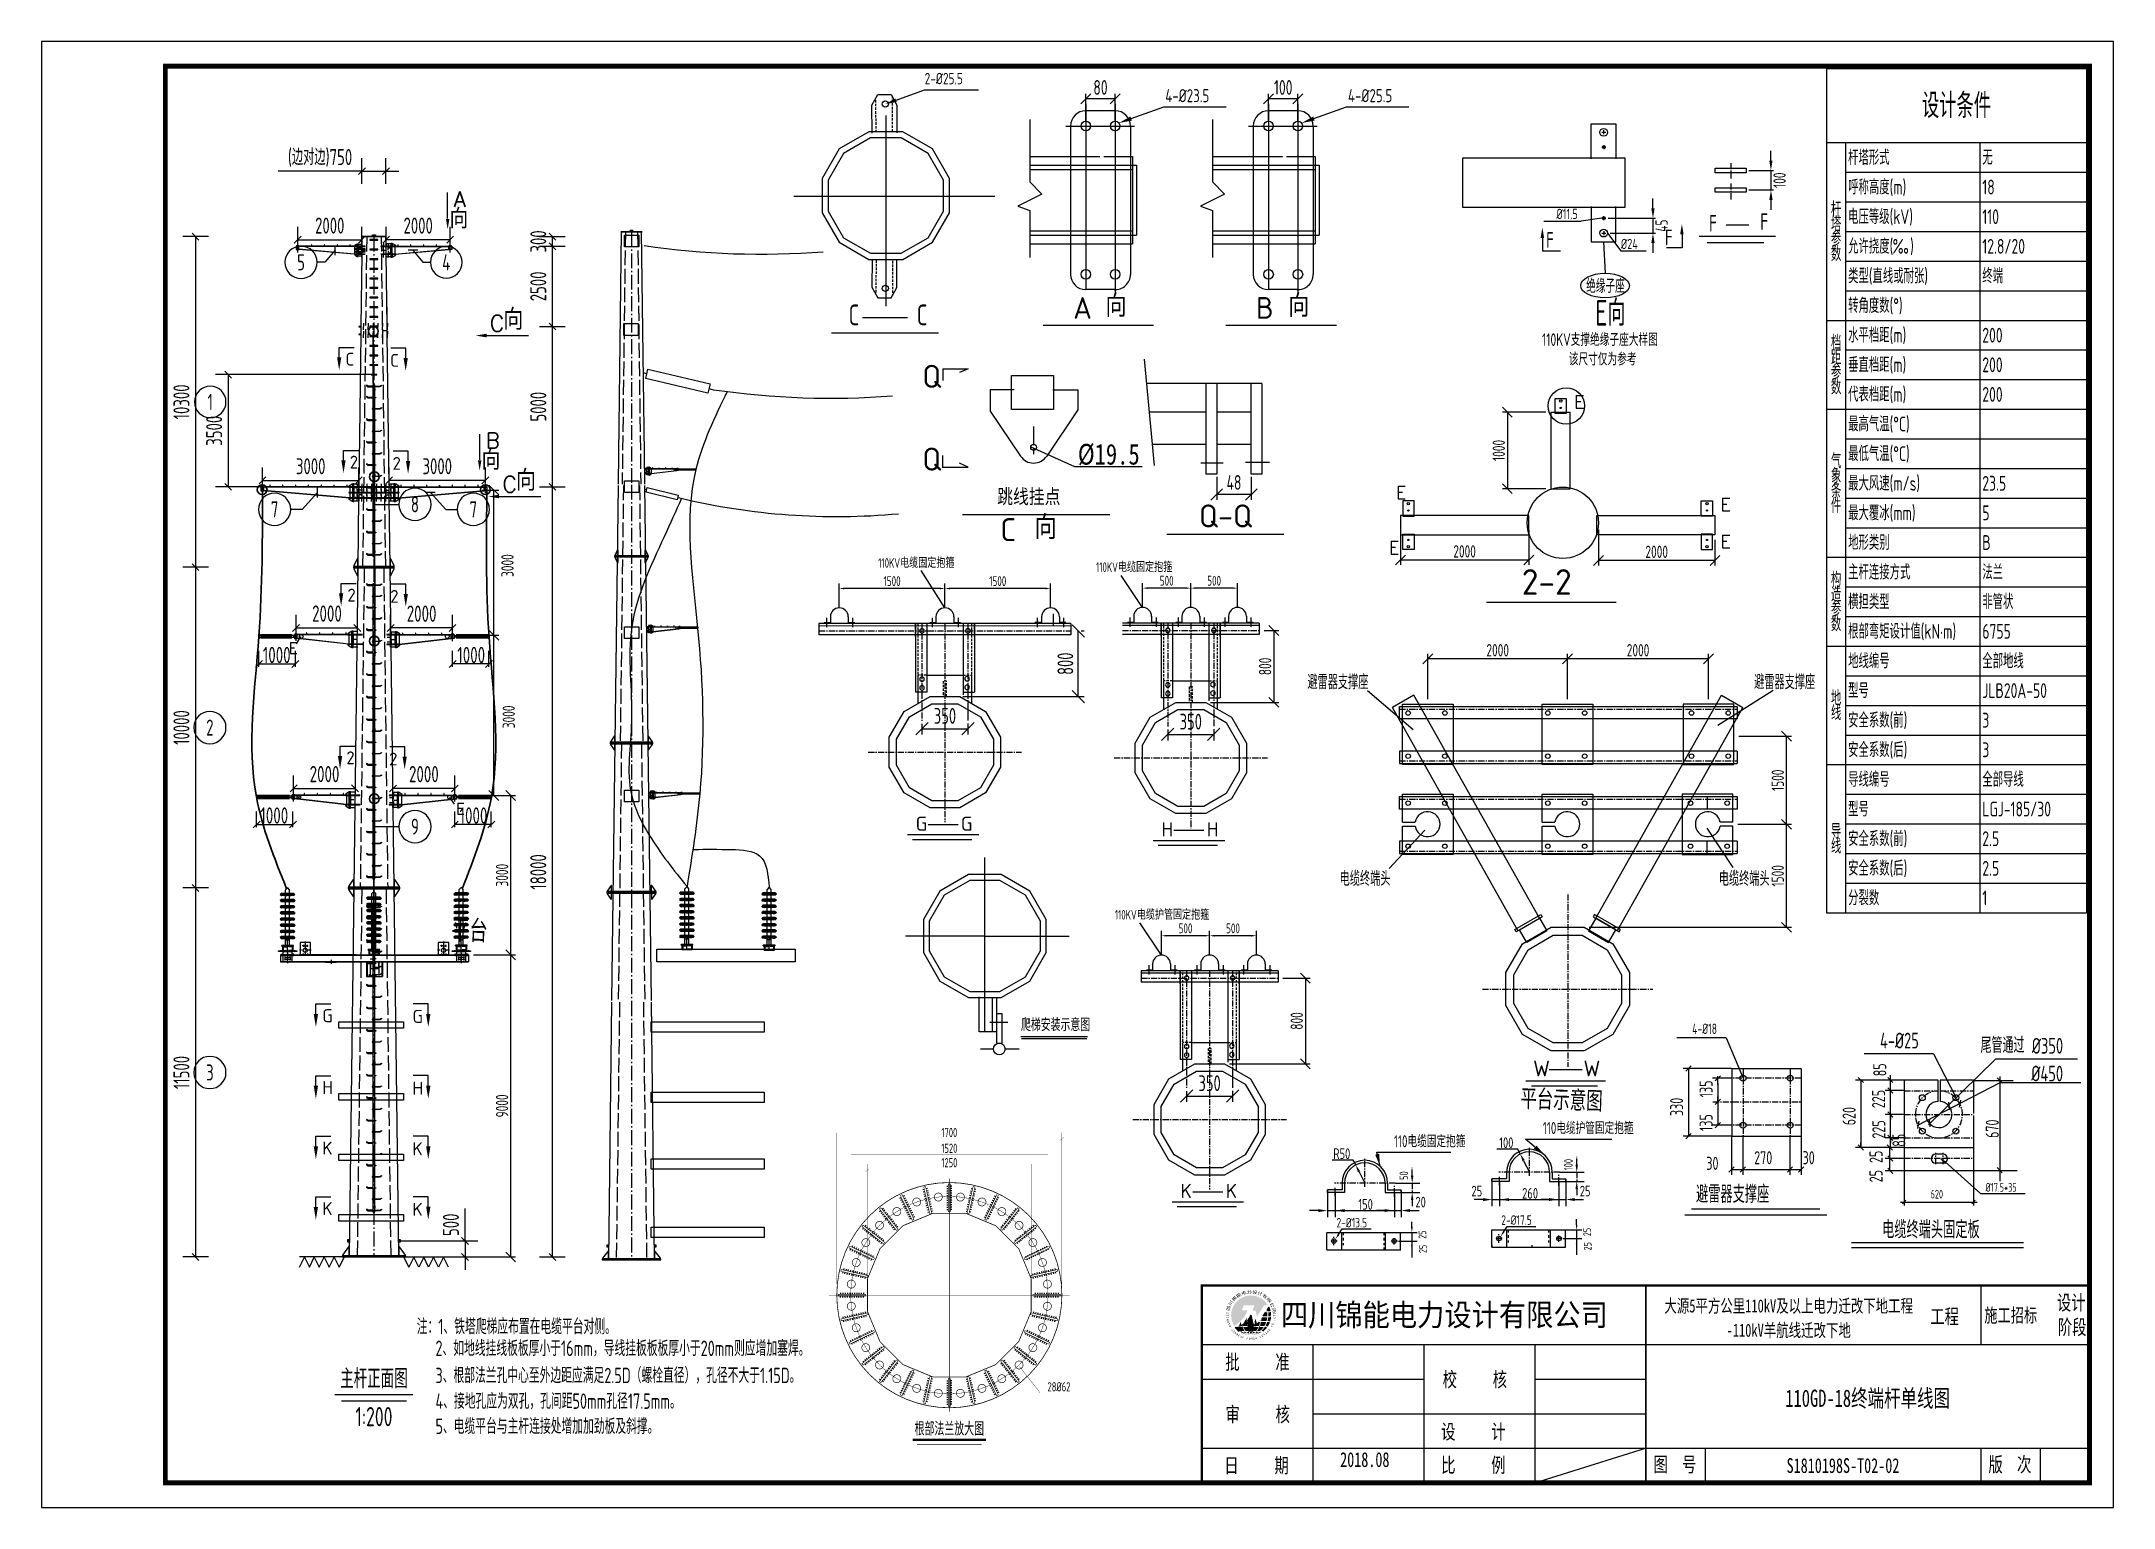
# Model space of a CAD drawing. Header units: inches. Extents: x -4449 to -2355, y -113 to 192.
# Drawn here: x -3707.3 to -3287.3, y -109.9 to 187.1 of the extents above; entities that cross this region are included whole.
import ezdxf
from ezdxf.enums import TextEntityAlignment as Align

# ---------------------------------------------------------------- set-up
doc = ezdxf.new("R2010")
doc.units = ezdxf.units.IN
doc.header["$MEASUREMENT"] = 0
for name, pattern in [('ACAD_ISO02W100', [15, 12, -3]), ('CENTER', [2, 1.25, -0.25, 0.25, -0.25]), ('DASHED', [0.75, 0.5, -0.25]), ('DIVIDE', [0.875, 0.5, -0.125, 0, -0.125, 0, -0.125]), ('双点划线', [4.7, 3, -0.5, 0.1, -0.5, 0.1, -0.5]), ('点划线', [4.35, 3, -0.54, 0.27, -0.54]), ('虚线', [3.75, 3, -0.75])]:
    doc.linetypes.add(name, pattern=pattern)
for name, color, linetype in [('1', 7, 'Continuous'), ('2', 1, 'CENTER'), ('3', 3, 'Continuous'), ('4', 5, 'DASHED'), ('ASHADE', 7, 'Continuous'), ('CENTER', 1, 'CENTER'), ('DASHED', 6, 'DASHED'), ('DIM', 3, 'Continuous'), ('DIVIDE', 2, 'DIVIDE'), ('DRAW', 7, 'Continuous'), ('DRAW-XI', 4, 'Continuous'), ('ENT', 7, 'Continuous'), ('中线层', 2, '点划线'), ('原状电力线', 7, 'Continuous'), ('图形层', 7, 'Continuous'), ('图框', 7, 'Continuous'), ('图签层', 7, 'Continuous'), ('宽标注线层', 5, 'Continuous'), ('尺寸标注线层', 1, 'Continuous'), ('标注文字层', 7, 'Continuous'), ('标注线层', 3, 'Continuous'), ('火曲线层', 3, '双点划线'), ('焊缝线层', 3, 'Continuous'), ('表格层', 3, 'Continuous'), ('隐藏线层', 1, '虚线')]:
    doc.layers.add(name, color=color, linetype=linetype)
doc.layers.add('尺寸线', color=5, linetype='Continuous', lineweight=20)
doc.styles.add('ACC', font='SIMPLEX', dxfattribs={"bigfont": 'ACC.SHX'})
doc.styles.add('DXFS', font='txt8.shx', dxfattribs={"width": 0.7, "bigfont": 'hztxt.shx'})
doc.styles.add('FST', font='')
doc.styles.get("Standard").update_dxf_attribs({"font": 'tssdeng.shx', "width": 0.7, "bigfont": 'hztxt.shx'})
doc.styles.add('仿宋', font='', dxfattribs={"width": 0.68})
doc.styles.add('宋体-0.71', font='', dxfattribs={"width": 0.71})
doc.styles.add('宋体-0.8', font='', dxfattribs={"width": 0.8})
doc.styles.add('宋体-0.9', font='', dxfattribs={"width": 0.9})
doc.styles.add('宋体B', font='', dxfattribs={"width": 0.7, "height": 3.5})
doc.styles.add('宋体－0.71', font='', dxfattribs={"width": 0.71})
doc.styles.get('FST').set_extended_font_data('SimSun')
doc.styles.get('仿宋').set_extended_font_data('FangSong_GB2312')
doc.styles.get('宋体-0.71').set_extended_font_data('SimSun')
doc.styles.get('宋体-0.8').set_extended_font_data('SimSun')
doc.styles.get('宋体-0.9').set_extended_font_data('SimSun')
doc.styles.get('宋体B').set_extended_font_data('SimSun')
doc.styles.get('宋体－0.71').set_extended_font_data('SimSun')
doc.dimstyles.new('dimAngleStyle', dxfattribs={"dimtxt": 2, "dimasz": 1, "dimexe": 1, "dimexo": 0, "dimgap": 0.5, "dimtad": 1, "dimdec": 4, "dimzin": 0, "dimdsep": 46, "dimtxsty": 'Standard', "dimcen": 0.09, "dimazin": 0, "dimtfac": 1, "dimtdec": 1, "dimtix": 1, "dimtmove": 0, "dimatfit": 3, "dimfxl": 1, "dimtolj": 1, "dimtzin": 0, "dimarcsym": 0})
doc.dimstyles.new('ISO-25', dxfattribs={"dimtxt": 2.5, "dimasz": 2.5, "dimexe": 1.25, "dimexo": 0.625, "dimgap": 1, "dimtad": 2, "dimdsep": 46, "dimtxsty": 'Standard', "dimcen": 2.5, "dimadec": 0, "dimazin": 0, "dimtfac": 1, "dimtmove": 0, "dimatfit": 3, "dimfxl": 1, "dimarcsym": 0})
doc.dimstyles.get("Standard").update_dxf_attribs({"dimtxt": 0.18, "dimasz": 0.18, "dimexe": 0.18, "dimexo": 0.0625, "dimgap": 0.09, "dimtad": 0, "dimtih": 1, "dimtoh": 1, "dimdec": 4, "dimzin": 0, "dimdsep": 46, "dimtxsty": 'Standard', "dimcen": 0.09, "dimadec": 0, "dimazin": 0, "dimtfac": 1, "dimtdec": 4, "dimtofl": 0, "dimtmove": 0, "dimatfit": 3, "dimfxl": 1, "dimtolj": 1, "dimtzin": 0, "dimarcsym": 0})
doc.dimstyles.new('STANDARD$0', dxfattribs={"dimtxt": 2.5, "dimasz": 2, "dimexe": 1, "dimexo": 1, "dimgap": 0.5, "dimtad": 1, "dimdec": 0, "dimlfac": 100, "dimzin": 10, "dimdsep": 46, "dimlunit": 6, "dimtxsty": 'Standard', "dimblk1": 'OBLIQUE', "dimblk2": 'OBLIQUE', "dimsah": 1, "dimcen": 2.5, "dimclrd": 6, "dimclre": 6, "dimclrt": 2, "dimadec": 0, "dimazin": 0, "dimtfac": 1, "dimtdec": 0, "dimtofl": 0, "dimtmove": 0, "dimatfit": 3, "dimldrblk": 'OBLIQUE', "dimfxl": 1, "dimtolj": 1, "dimtzin": 10, "dimarcsym": 0})

msp = doc.modelspace()

# ---------------------------------------------------------------- texts
for s, height, p in [('Q', 4.6656, (-3528.7610148, 116.8961255)), ('Q', 4.6656, (-3528.7610148, 100.1256605)), ('Q-Q', 4.6656, (-3472.6863687, 88.6148323)), ('C', 4.6656, (-3512.9180044, 85.8245664)), ('2-2', 5.184, (-3407.2282257, 74.9800838))]:
    msp.add_text(s, height=height).set_placement(p)
at = {"style": 'FST', "width": 0.8}
for s, height, p in [('%%c19.5', 4.19904, (-3497.2057469, 101.3449744)), ('跳线挂点', 2.939328, (-3513.5624205, 93.4211009))]:
    msp.add_text(s, height=height, dxfattribs=at).set_placement(p)
at = {"color": 7, "style": '仿宋', "width": 0.68}
for s, height, p in [('平台', 3.96, (-3624.2550844, 5.1985671)), ('平台示意图', 3.6, (-3407.5731486, -28.7909057))]:
    msp.add_text(s, height=height, rotation=358.124185889, dxfattribs=at).set_placement(p)
at = {"layer": '3', "width": 0.7}
for height, p in [(3.37413, (-3369.2829701, 148.5348104)), (3.37413, (-3358.9019929, 148.8484244)), (3.182086, (-3402.2672051, 145.2413414)), (3.182086, (-3378.2021135, 145.76721))]:
    msp.add_text('F', height=height, dxfattribs=at).set_placement(p)
at = {"layer": '3'}
for s, height, p in [('C', 2.594592, (-3645.6567979, 121.4109465)), ('C', 2.594592, (-3636.6064485, 121.150783)), ('2', 2.594592, (-3644.7928958, 100.547617)), ('2', 2.594592, (-3636.1190938, 100.2874535)), ('2', 2.594592, (-3645.2644944, 73.6085028)), ('2', 2.594592, (-3636.5906924, 73.3483393)), ('2', 2.594592, (-3645.4862382, 40.6499417)), ('2', 2.594592, (-3636.8124363, 40.3897782)), ('G', 2.64, (-3650.3647625, -11.6179973)), ('G', 2.64, (-3632.0828679, -11.7620594)), ('H', 2.64, (-3650.3647625, -26.1661737)), ('H', 2.64, (-3632.0828679, -26.3102359)), ('K', 2.64, (-3650.3647625, -38.4323056)), ('K', 2.64, (-3632.0828679, -38.5763678)), ('K', 2.64, (-3650.3647625, -50.6984375)), ('K', 2.64, (-3632.0828679, -50.8424997))]:
    msp.add_text(s, height=height, dxfattribs=at).set_placement(p)
for tag, height, p in [('G', 2.88, (-3528.9099164, 28.6105142)), ('G', 2.88, (-3519.7336132, 28.6105142)), ('H', 2.88, (-3479.0765593, 27.4411397)), ('H', 2.88, (-3469.9002562, 27.4411397)), ('W', 3.2, (-3403.2143664, -20.9847343)), ('W', 3.2, (-3393.0184741, -20.9847343)), ('K', 2.88, (-3475.2566282, -45.7976838)), ('K', 2.88, (-3466.080325, -45.7976838))]:
    msp.add_attdef(tag, text='', height=height, dxfattribs=at).set_placement(p, align=Align.MIDDLE)
at = {"layer": 'DIM', "color": 0, "width": 0.7}
for s, height, p in [('避雷器支撑座', 2.94612795, (-3450.6869251, 55.8333671)), ('避雷器支撑座', 2.94612795, (-3360.1359621, 55.8333671)), ('电缆终端头', 2.94612795, (-3444.1568081, 15.9993565)), ('电缆终端头', 2.94612795, (-3367.2992124, 15.9993565)), ('270', 2.65151515, (-3360.1222217, -40.400249)), ('30', 2.65151515, (-3350.3130511, -40.400249)), ('30', 2.65151515, (-3369.8168746, -41.5353405)), ('避雷器支撑座', 3.53535354, (-3371.9121866, -48.218569)), ('620', 1.76767677, (-3324.3598606, -47.3363433)), ('电缆终端头固定板', 3.53535354, (-3334.1985778, -55.4093679))]:
    msp.add_text(s, height=height, dxfattribs=at).set_placement(p)
for s, height, p in [('4-%%c18', 2.12121212, (-3367.6549545, -12.9497286)), ('4-%%C25', 3.18181818, (-3326.7400514, -15.329879)), ('尾管通过', 3.18181818, (-3305.339774, -16.2836223)), ('%%C350', 3.18181818, (-3297.5031188, -16.4001691)), ('%%C450', 3.18181818, (-3297.5116795, -22.0149549))]:
    msp.add_text(s, height=height, dxfattribs=at).set_placement(p, align=Align.MIDDLE_RIGHT)
for s, p in [('85', (-3333.3409208, -22.573907)), ('620', (-3339.5536429, -32.496872)), ('225', (-3333.5838116, -29.0348821)), ('225', (-3333.5372556, -35.1929115)), ('670', (-3310.5302843, -35.0672791)), ('85', (-3329.4587895, -36.8571464)), ('25', (-3334.0984111, -40.1390422)), ('25', (-3334.0984111, -44.0460615))]:
    msp.add_text(s, height=2.65151515, rotation=90, dxfattribs=at).set_placement(p)
at = {"layer": 'DIM', "color": 3, "width": 0.75}
for s, p in [('R50', (-3443.7169824, -38.2545856)), ('100', (-3410.3661668, -36.0234757)), ('25', (-3416.3324237, -45.8193431)), ('260', (-3405.5374556, -46.2863943)), ('25', (-3394.3757263, -45.8193423)), ('150', (-3438.8882712, -48.5175042)), ('20', (-3427.7265419, -48.0504522))]:
    msp.add_text(s, height=2.15410749, dxfattribs=at).set_placement(p, align=Align.MIDDLE_CENTER)
at = {"layer": 'DIM', "color": 0, "width": 0.7}
msp.add_text('%%c17.5*35', height=1.7780893, dxfattribs=at).set_placement((-3310.0737286, -45.0691364), align=Align.MIDDLE_CENTER)
at = {"layer": 'DIM', "color": 3, "width": 0.75}
for s, p in [('2-%%C13.5', (-3444.7749385, -52.2290383)), ('2-%%C17.5', (-3411.3729881, -51.6976191))]:
    msp.add_text(s, height=1.93869674, dxfattribs=at).set_placement(p, align=Align.MIDDLE_LEFT)
at = {"layer": 'DIM', "attachment_point": 7}
for s, insert, char_height in [('110KV电缆固定抱箍', (-3537.6684714, 80.4193228), 1.944), ('110KV电缆固定抱箍', (-3493.5209594, 79.5732517), 1.944), ('110KV电缆护管固定抱箍', (-3489.7010283, 9.1483622), 1.944), ('110电缆护管固定抱箍', (-3402.9612214, -34.2822134), 2.43), ('110电缆固定抱箍', (-3433.1359117, -36.966679), 2.43)]:
    msp.add_mtext(s, dxfattribs=dict(at, insert=insert, char_height=char_height))
at = {"layer": 'DIVIDE', "color": 3, "width": 0.75}
for s, height, p in [('50', 1.73210393, (-3431.1247076, -42.7014487)), ('100', 1.73210393, (-3397.7738921, -40.4703388)), ('25', 1.55889354, (-3427.3778143, -54.6505811)), ('25', 1.55889354, (-3393.9758639, -54.1191619)), ('25', 1.55889354, (-3427.2713641, -57.5461921)), ('25', 1.55889354, (-3393.8694136, -57.0147729))]:
    msp.add_text(s, height=height, rotation=90, dxfattribs=at).set_placement(p, align=Align.MIDDLE_CENTER)
at = {"layer": 'DRAW', "color": 3, "width": 0.75}
for s, height, p in [('2-%%C25.5', 2.31489007, (-3528.2479271, 179.5506824)), ('%%C11.5', 2.08238997, (-3400.2040581, 152.1306712)), ('%%C24', 2.08238997, (-3387.1339918, 146.0448647))]:
    msp.add_text(s, height=height, dxfattribs=at).set_placement(p, align=Align.MIDDLE_LEFT)
at = {"layer": 'DRAW', "style": 'ACC'}
msp.add_text('向', height=4.7813069, dxfattribs=at).set_placement((-3506.0086279, 86.2430867))
at = {"layer": 'DRAW', "color": 0, "width": 0.7}
for s, p in [('135', (-3368.541853, -26.8421422)), ('330', (-3374.5116843, -30.6269831)), ('135', (-3368.541853, -33.6743))]:
    msp.add_text(s, height=2.65151515, rotation=90, dxfattribs=at).set_placement(p)
at = {"layer": 'DRAW', "color": 2, "insert": (-3465.5625364, 97.7235033), "char_height": 2.985984, "attachment_point": 5}
msp.add_mtext('48', dxfattribs=at)
at = {"layer": 'DRAW', "color": 2, "char_height": 2.5, "attachment_point": 5, "rotation": 90}
for insert in [(-3612.8202724, 80.8850446), (-3612.5677217, 50.2381302), (-3613.9134301, 18.1713853)]:
    msp.add_mtext('3000', dxfattribs=dict(at, insert=insert))
at = {"layer": 'DRAW-XI', "width": 0.75}
for p in [(-3543.6683956, 129.5821577), (-3529.8594861, 129.5821577)]:
    msp.add_text('C', height=4.1907948, dxfattribs=at).set_placement(p)
at = {"layer": '原状电力线'}
for s, height, style, width, p in [('设计', 3, '宋体-0.71', 0.71, (-3298.7629197, -69.9259154)), ('四川锦能电力设计有限公司', 4.5, '宋体-0.9', 0.9, (-3456.066106, -73.1472256)), ('工程', 3, '宋体-0.71', 0.71, (-3324.4365576, -72.7374874)), ('施工招标', 2.8, '宋体B', 0.7, (-3313.4686024, -72.3837938)), ('阶段', 3, '宋体-0.71', 0.71, (-3298.5770825, -74.8829363)), ('批     准', 3, '宋体-0.71', 0.71, (-3467.3250603, -81.9542639)), ('校     核', 3, '宋体-0.71', 0.71, (-3423.2708298, -85.4795843)), ('审     核', 3, '宋体-0.71', 0.71, (-3467.2796591, -92.5550377)), ('设     计', 3, '宋体-0.71', 0.71, (-3423.566231, -96.0683293)), ('日     期', 3, '宋体-0.71', 0.71, (-3467.5296591, -102.9078216)), ('比     例', 3, '宋体-0.71', 0.71, (-3423.566231, -102.8317827)), ('图  号', 3, '宋体-0.71', 0.71, (-3380.5378102, -102.7054883)), ('版  次', 3, '宋体-0.71', 0.71, (-3312.6390934, -102.7054883))]:
    msp.add_text(s, height=height, dxfattribs=dict(at, style=style, width=width)).set_placement(p)
at = {"layer": '原状电力线', "style": '宋体B', "width": 0.7}
for s, height, p in [('大源5平方公里110kV及以上电力迁改下地工程', 2.64, (-3353.1233876, -69.0848947)), ('-110kV羊航线迁改下地', 2.64, (-3353.1233876, -74.0259077)), ('110GD-18终端杆单线图', 3.5, (-3337.1212531, -87.7872781)), ('2018.08', 3, (-3439.0446156, -100.22095)), ('S1810198S-T02-02', 3, (-3342.1212531, -101.4357254))]:
    msp.add_text(s, height=height, dxfattribs=at).set_placement(p, align=Align.MIDDLE_CENTER)
at = {"layer": '图形层', "width": 0.7}
for s, height, p in [('设计条件', 5, (-3319.1140292, 174.0642746)), ('杆', 3, (-3343.5140292, 153.0642746)), ('塔', 3, (-3343.5140292, 150.0642746)), ('参', 3, (-3343.5140292, 147.0642746)), ('数', 3, (-3343.5140292, 144.0642746)), ('档', 3, (-3343.5140292, 126.0642746)), ('距', 3, (-3343.5140292, 123.0642746)), ('参', 3, (-3343.5140292, 120.0642746)), ('数', 3, (-3343.5140292, 117.0642746)), ('气', 3, (-3343.5140292, 102.0642746)), ('象', 3, (-3343.5140292, 99.0642746)), ('条', 3, (-3343.5140292, 96.0642746)), ('件', 3, (-3343.5140292, 93.0642746)), ('构', 3, (-3343.5140292, 78.0642746)), ('造', 3, (-3343.5140292, 75.0642746)), ('参', 3, (-3343.5140292, 72.0642746)), ('数', 3, (-3343.5140292, 69.0642746)), ('地', 3, (-3343.5140292, 54.0642746)), ('线', 3, (-3343.5140292, 51.0642746)), ('线', 3, (-3343.5140292, 24.0642746)), ('导', 3, (-3343.5140292, 27.0642746))]:
    msp.add_text(s, height=height, dxfattribs=at).set_placement(p, align=Align.MIDDLE_CENTER)
for s, p in [('杆塔形式', (-3341.0800292, 163.5642746)), ('无', (-3313.8800292, 163.5642746)), ('呼称高度(m)', (-3341.0800292, 157.5642746)), ('18', (-3313.8800292, 157.5642746)), ('电压等级(kV)', (-3341.0800292, 151.5642746)), ('110', (-3313.8800292, 151.5642746)), ('允许挠度(‰)', (-3341.0800292, 145.5642746)), ('12.8/20', (-3313.8800292, 145.5642746)), ('类型(直线或耐张)', (-3341.0800292, 139.5642746)), ('终端', (-3313.8800292, 139.5642746)), ('转角度数(%%d)', (-3341.0800292, 133.5642746)), ('水平档距(m)', (-3341.0800292, 127.5642746)), ('200', (-3313.8800292, 127.5642746)), ('垂直档距(m)', (-3341.0800292, 121.5642746)), ('200', (-3313.8800292, 121.5642746)), ('代表档距(m)', (-3341.0800292, 115.5642746)), ('200', (-3313.8800292, 115.5642746)), ('最高气温(%%dC)', (-3341.0800292, 109.5642746)), ('最低气温(%%dC)', (-3341.0800292, 103.5642746)), ('最大风速(m/s)', (-3341.0800292, 97.5642746)), ('23.5', (-3313.8800292, 97.5642746)), ('最大覆冰(mm)', (-3341.0800292, 91.5642746)), ('5', (-3313.8800292, 91.5642746)), ('地形类别', (-3341.0800292, 85.5642746)), ('B', (-3313.8800292, 85.5642746)), ('主杆连接方式', (-3341.0800292, 79.5642746)), ('法兰', (-3313.8800292, 79.5642746)), ('横担类型', (-3341.0800292, 73.5642746)), ('非管状', (-3313.8800292, 73.5642746)), ('根部弯矩设计值(kN·m)', (-3341.0800292, 67.5642746)), ('6755', (-3313.8800292, 67.5642746)), ('地线编号', (-3341.0800292, 61.5642746)), ('全部地线', (-3313.8800292, 61.5642746)), ('型号', (-3341.0800292, 55.5642746)), ('JLB20A-50          ', (-3313.8800292, 55.5642746)), ('安全系数(前)', (-3341.0800292, 49.5642746)), ('3', (-3313.8800292, 49.5642746)), ('安全系数(后)', (-3341.0800292, 43.5642746)), ('3', (-3313.8800292, 43.5642746)), ('导线编号', (-3341.0800292, 37.5642746)), ('全部导线', (-3313.8800292, 37.5642746)), ('型号', (-3341.0800292, 31.5642746)), ('LGJ-185/30          ', (-3313.8800292, 31.5642746)), ('安全系数(前)', (-3341.0800292, 25.5642746)), ('2.5                 ', (-3313.8800292, 25.5642746)), ('安全系数(后)', (-3341.0800292, 19.5642746)), ('2.5                 ', (-3313.8800292, 19.5642746)), ('分裂数', (-3341.0800292, 13.5642746)), ('1', (-3313.8800292, 13.5642746))]:
    msp.add_text(s, height=3, dxfattribs=at).set_placement(p, align=Align.MIDDLE_LEFT)
msp.add_text('1:200', height=3.9, dxfattribs=at).set_placement((-3639.8797492, -89.5687026), align=Align.TOP_CENTER)
at = {"layer": '标注文字层', "width": 0.7}
for s, p in [('5', (-3654.6591892, 142.3241274)), ('4', (-3625.2254992, 142.3241274)), ('1', (-3673.0693534, 114.0491274)), ('7', (-3660.0216892, 92.2741274)), ('8', (-3631.5735292, 93.2933274)), ('7', (-3619.7376792, 92.2741274)), ('2', (-3673.1415034, 48.0741274)), ('9', (-3631.5735292, 28.0073274)), ('3', (-3673.1415034, -21.8015226))]:
    msp.add_text(s, height=3.25, dxfattribs=at).set_placement(p, align=Align.MIDDLE_CENTER)
msp.add_text('主杆正面图', height=3.9, dxfattribs=at).set_placement((-3639.8797492, -85.7987026), align=Align.CENTER)
at = {"layer": '标注线层', "width": 0.7}
for s, height, p in [('(边对边)750', 3.25, (-3650.8052092, 162.0243274)), ('2000', 3.25, (-3648.8418192, 148.1351274)), ('2000', 3.25, (-3630.9175492, 148.1351274)), ('绝缘子座', 2.8, (-3390.26282, 136.1288125)), ('3000', 3.25, (-3652.7071092, 99.3851274)), ('3000', 3.25, (-3627.0522592, 99.3851274)), ('2000', 3.3, (-3649.4082572, 69.5162319)), ('2000', 3.3, (-3630.2283996, 69.4995307)), ('1000', 3.3, (-3659.5899929, 61.125091)), ('1000', 3.3, (-3620.1695055, 61.125091)), ('2000', 3.3, (-3649.9011431, 36.9984789)), ('2000', 3.3, (-3629.7655813, 36.9813998)), ('1000', 3.3, (-3660.0828787, 28.607338)), ('1000', 3.3, (-3619.7066872, 28.6069601))]:
    msp.add_text(s, height=height, dxfattribs=at).set_placement(p, align=Align.CENTER)
for s, p in [('300', (-3604.9469292, 146.5491274)), ('2500', (-3604.9469292, 137.4491274)), ('10300', (-3677.2824392, 114.0491274)), ('5000', (-3604.9469292, 113.0741274)), ('3500', (-3670.6497092, 108.1991274)), ('10000', (-3677.2824392, 48.0741274)), ('18000', (-3604.9469292, 18.8241274)), ('11500', (-3677.2824392, -21.8015226)), ('500', (-3622.6578692, -52.6548126))]:
    msp.add_text(s, height=3.25, rotation=90, dxfattribs=at).set_placement(p, align=Align.CENTER)
at = {"layer": '表格层', "color": 7, "width": 0.75}
for s, p in [('4-%%C23.5', (-3479.491587, 176.0843674)), ('4-%%C25.5', (-3442.4548216, 176.0843674))]:
    msp.add_text(s, height=2.65160135, dxfattribs=at).set_placement(p, align=Align.MIDDLE_LEFT)
at = {"layer": '表格层', "color": 7}
for s, height, style, p in [('A', 3.0888, 'DXFS', (-3623.6579574, 153.5755743)), ('向', 3.9697258, 'ACC', (-3624.5453035, 149.1937367)), ('向', 4.519368, 'ACC', (-3491.6118125, 131.2784698)), ('向', 4.519368, 'ACC', (-3454.5750472, 131.2784698)), ('C', 3.3, 'DXFS', (-3616.4250443, 128.3183431)), ('向', 4.24116, 'ACC', (-3613.6523589, 128.6479938)), ('E', 2.594592, 'DXFS', (-3396.6201653, 112.7529776)), ('B', 3.0888, 'DXFS', (-3617.1656947, 104.6757073)), ('向', 3.9697258, 'ACC', (-3618.0530408, 100.2938697)), ('C', 3.3, 'DXFS', (-3613.8708189, 95.7133348)), ('向', 4.24116, 'ACC', (-3611.0981335, 96.0429855)), ('E', 2.594592, 'DXFS', (-3432.736172, 94.3903668)), ('E', 2.594592, 'DXFS', (-3366.9741911, 91.9798245)), ('E', 2.594592, 'DXFS', (-3434.1558401, 83.2322987)), ('E', 2.594592, 'DXFS', (-3366.9741911, 84.4524474)), ('E', 2.223936, 'DXFS', (-3657.1557078, 63.0779989)), ('E', 2.223936, 'DXFS', (-3623.2529402, 30.559868))]:
    msp.add_text(s, height=height, dxfattribs=dict(at, style=style)).set_placement(p)
for s, p in [('A', (-3498.1426661, 130.8828777)), ('B', (-3461.1059007, 130.8828777))]:
    msp.add_text(s, height=4.41, dxfattribs=at).set_placement(p)
at = {"layer": '表格层', "color": 7, "width": 0.7}
for s, height, p in [('E向', 5.2, (-3392.3408034, 129.488114)), ('110KV支撑绝缘子座大样图', 2.548, (-3403.1174324, 125.3878467)), ('该尺寸仅为参考', 2.548, (-3397.704015, 121.4345698)), ('爬梯安装示意图', 2.6, (-3508.7322087, -13.4398184)), ('注：1、铁塔爬梯应布置在电缆平台对侧。', 3.12, (-3631.2067646, -74.8342949)), ('2、如地线挂线板板厚小于16mm，导线挂板板板厚小于20mm则应增加塞焊。', 3.12, (-3627.4149693, -79.2428507)), ('3、根部法兰孔中心至外边距应满足2.5D（螺栓直径），孔径不大于1.15D。', 3.12, (-3627.4149693, -84.7404497)), ('4、接地孔应为双孔，孔间距50mm孔径17.5mm。', 3.12, (-3627.4149693, -89.9450528)), ('5、电缆平台与主杆连接处增加加劲板及斜撑。', 3.12, (-3627.4149693, -95.035958))]:
    msp.add_text(s, height=height, dxfattribs=at).set_placement(p)
at = {"layer": '表格层', "color": 7, "style": 'DXFS', "text_generation_flag": 2}
msp.add_text('E', height=0.741312, dxfattribs=at).set_placement((-3654.9529624, 33.542114))

# ---------------------------------------------------------------- blocks, each defined once
blk = doc.blocks.new('_OBLIQUE')
at = {"color": 0, "linetype": 'ByBlock'}
blk.add_line((-0.5, -0.5), (0.5, 0.5), dxfattribs=at)
blk = doc.blocks.new('*D40')
at = {"layer": 'Defpoints', "color": 0}
for p in [(-3620.72, 2.03), (-3612.16, 2.03), (-3621.42, -59.18)]:
    blk.add_point(p, dxfattribs=at)
at = {"layer": 'DRAW', "color": 6, "lineweight": -2}
for p, q in [((-3619.72, 2.03), (-3611.16, 2.03)), ((-3620.42, -59.18), (-3611.16, -59.18))]:
    blk.add_line(p, q, dxfattribs=at)
at = {"layer": 'DRAW', "color": 6, "linetype": 'ByBlock', "lineweight": -2}
blk.add_line((-3612.16, -59.18), (-3612.16, 2.03), dxfattribs=at)
at = {"layer": 'DRAW', "color": 6, "lineweight": -2, "xscale": 2, "yscale": 2, "zscale": 2}
for p, rotation in [((-3612.16, 2.03), 90), ((-3612.16, -59.18), 270)]:
    blk.add_blockref('_OBLIQUE', p, dxfattribs=dict(at, rotation=rotation))
at = {"layer": 'DRAW', "color": 2, "insert": (-3613.91, -28.57), "char_height": 2.5, "attachment_point": 5, "rotation": 90}
blk.add_mtext('\\A1;9000', dxfattribs=at)
blk = doc.blocks.new('*D41')
at = {"layer": 'Defpoints', "color": 0}
for p in [(-3361.74, 160.93), (-3361.74, 156.98), (-3356.73, 156.98)]:
    blk.add_point(p, dxfattribs=at)
at = {"layer": 'DIM', "color": 0, "lineweight": -2}
for p, q in [((-3356.73, 162.93), (-3356.73, 164.93)), ((-3361.24, 160.93), (-3356.23, 160.93)), ((-3356.73, 160.93), (-3356.73, 156.98)), ((-3361.24, 156.98), (-3356.23, 156.98)), ((-3356.73, 154.98), (-3356.73, 152.98))]:
    blk.add_line(p, q, dxfattribs=at)
at = {"layer": 'DIM', "color": 0}
for points in [[(-3357.06, 162.93), (-3356.39, 162.93), (-3356.73, 160.93)], [(-3357.06, 154.98), (-3356.39, 154.98), (-3356.73, 156.98)]]:
    blk.add_solid(points, dxfattribs=at)
at = {"layer": 'DIM', "color": 0, "insert": (-3354.98, 158.96), "char_height": 2.5, "attachment_point": 5, "rotation": 90}
blk.add_mtext('100', dxfattribs=at)
blk = doc.blocks.new('*D42')
at = {"layer": 'Defpoints', "color": 0}
for p in [(-3390.22, 151.27), (-3389.84, 148.24), (-3380.64, 148.24)]:
    blk.add_point(p, dxfattribs=at)
at = {"layer": 'DIM', "color": 0, "lineweight": -2}
for p, q in [((-3389.72, 151.27), (-3380.14, 151.27)), ((-3380.64, 153.27), (-3380.64, 155.27)), ((-3380.64, 151.27), (-3380.64, 148.24)), ((-3389.34, 148.24), (-3380.14, 148.24)), ((-3380.64, 146.24), (-3380.64, 144.24))]:
    blk.add_line(p, q, dxfattribs=at)
at = {"layer": 'DIM', "color": 0}
for points in [[(-3380.97, 153.27), (-3380.31, 153.27), (-3380.64, 151.27)], [(-3380.97, 146.24), (-3380.31, 146.24), (-3380.64, 148.24)]]:
    blk.add_solid(points, dxfattribs=at)
at = {"layer": 'DIM', "color": 0, "insert": (-3378.89, 149.75), "char_height": 2.5, "attachment_point": 5, "rotation": 90}
blk.add_mtext('45', dxfattribs=at)
blk = doc.blocks.new('*D43')
at = {"layer": 'Defpoints', "color": 0}
for p in [(-3458.55, 175.45), (-3458.55, 169.93), (-3452.61, 169.93)]:
    blk.add_point(p, dxfattribs=at)
at = {"layer": '表格层', "color": 6, "lineweight": -2}
for p, q in [((-3458.55, 170.93), (-3458.55, 176.45)), ((-3452.61, 170.93), (-3452.61, 176.45)), ((-3452.61, 175.45), (-3458.55, 175.45))]:
    blk.add_line(p, q, dxfattribs=at)
at = {"layer": '表格层', "color": 6, "lineweight": -2, "xscale": 2, "yscale": 2, "zscale": 2, "rotation": 180}
blk.add_blockref('_OBLIQUE', (-3458.55, 175.45), dxfattribs=at)
at = {"layer": '表格层', "color": 6, "lineweight": -2, "xscale": 2, "yscale": 2, "zscale": 2}
blk.add_blockref('_OBLIQUE', (-3452.61, 175.45), dxfattribs=at)
at = {"layer": '表格层', "color": 2, "insert": (-3455.58, 177.75), "char_height": 3, "attachment_point": 5}
blk.add_mtext('\\A1;100', dxfattribs=at)
blk = doc.blocks.new('*D44')
at = {"layer": 'Defpoints', "color": 0}
for p in [(-3495.59, 175.45), (-3495.59, 169.93), (-3489.64, 169.93)]:
    blk.add_point(p, dxfattribs=at)
at = {"layer": '表格层', "color": 6, "lineweight": -2}
for p, q in [((-3495.59, 170.93), (-3495.59, 176.45)), ((-3489.64, 170.93), (-3489.64, 176.45)), ((-3489.64, 175.45), (-3495.59, 175.45))]:
    blk.add_line(p, q, dxfattribs=at)
at = {"layer": '表格层', "color": 6, "lineweight": -2, "xscale": 2, "yscale": 2, "zscale": 2, "rotation": 180}
blk.add_blockref('_OBLIQUE', (-3495.59, 175.45), dxfattribs=at)
at = {"layer": '表格层', "color": 6, "lineweight": -2, "xscale": 2, "yscale": 2, "zscale": 2}
blk.add_blockref('_OBLIQUE', (-3489.64, 175.45), dxfattribs=at)
at = {"layer": '表格层', "color": 2, "insert": (-3492.62, 177.75), "char_height": 3, "attachment_point": 5}
blk.add_mtext('\\A1;80', dxfattribs=at)
blk = doc.blocks.new('*D45')
at = {"layer": 'Defpoints', "color": 0}
for p in [(-3391.69, 89.11), (-3368.07, 87.11), (-3391.69, 81.93)]:
    blk.add_point(p, dxfattribs=at)
at = {"layer": 'DRAW', "color": 6, "lineweight": -2}
for p, q in [((-3391.69, 88.11), (-3391.69, 80.93)), ((-3368.07, 86.11), (-3368.07, 80.93))]:
    blk.add_line(p, q, dxfattribs=at)
at = {"layer": 'DRAW', "color": 6, "linetype": 'ByBlock', "lineweight": -2}
blk.add_line((-3368.07, 81.93), (-3391.69, 81.93), dxfattribs=at)
at = {"layer": 'DRAW', "color": 6, "lineweight": -2, "xscale": 2, "yscale": 2, "zscale": 2, "rotation": 180}
blk.add_blockref('_OBLIQUE', (-3391.69, 81.93), dxfattribs=at)
at = {"layer": 'DRAW', "color": 6, "lineweight": -2, "xscale": 2, "yscale": 2, "zscale": 2}
blk.add_blockref('_OBLIQUE', (-3368.07, 81.93), dxfattribs=at)
at = {"layer": 'DRAW', "color": 2, "insert": (-3379.88, 83.68), "char_height": 2.5, "attachment_point": 5}
blk.add_mtext('\\A1;2000', dxfattribs=at)
blk = doc.blocks.new('*D46')
at = {"layer": 'Defpoints', "color": 0}
for p in [(-3431.83, 89.07), (-3405.81, 89.07), (-3431.83, 82.01)]:
    blk.add_point(p, dxfattribs=at)
at = {"layer": 'DRAW', "color": 6, "lineweight": -2}
for p, q in [((-3431.83, 88.07), (-3431.83, 81.01)), ((-3405.81, 88.07), (-3405.81, 81.01))]:
    blk.add_line(p, q, dxfattribs=at)
at = {"layer": 'DRAW', "color": 6, "linetype": 'ByBlock', "lineweight": -2}
blk.add_line((-3405.81, 82.01), (-3431.83, 82.01), dxfattribs=at)
at = {"layer": 'DRAW', "color": 6, "lineweight": -2, "xscale": 2, "yscale": 2, "zscale": 2, "rotation": 180}
blk.add_blockref('_OBLIQUE', (-3431.83, 82.01), dxfattribs=at)
at = {"layer": 'DRAW', "color": 6, "lineweight": -2, "xscale": 2, "yscale": 2, "zscale": 2}
blk.add_blockref('_OBLIQUE', (-3405.81, 82.01), dxfattribs=at)
at = {"layer": 'DRAW', "color": 2, "insert": (-3418.82, 83.76), "char_height": 2.5, "attachment_point": 5}
blk.add_mtext('\\A1;2000', dxfattribs=at)
blk = doc.blocks.new('*D47')
at = {"layer": 'Defpoints', "color": 0}
for p in [(-3401.34, 111.98), (-3410.15, 96.46), (-3401.34, 96.46)]:
    blk.add_point(p, dxfattribs=at)
at = {"layer": 'DRAW', "color": 6, "lineweight": -2}
for p, q in [((-3402.34, 111.98), (-3411.15, 111.98)), ((-3402.34, 96.46), (-3411.15, 96.46))]:
    blk.add_line(p, q, dxfattribs=at)
at = {"layer": 'DRAW', "color": 6, "linetype": 'ByBlock', "lineweight": -2}
blk.add_line((-3410.15, 111.98), (-3410.15, 96.46), dxfattribs=at)
at = {"layer": 'DRAW', "color": 6, "lineweight": -2, "xscale": 2, "yscale": 2, "zscale": 2}
for p, rotation in [((-3410.15, 111.98), 90), ((-3410.15, 96.46), 270)]:
    blk.add_blockref('_OBLIQUE', p, dxfattribs=dict(at, rotation=rotation))
at = {"layer": 'DRAW', "color": 2, "insert": (-3411.9, 104.22), "char_height": 2.5, "attachment_point": 5, "rotation": 90}
blk.add_mtext('\\A1;1000', dxfattribs=at)
blk = doc.blocks.new('*D48')
at = {"layer": 'Defpoints', "color": 0}
for p in [(-3364.41, 28.47), (-3353.59, 28.47), (-3394.57, 7.61)]:
    blk.add_point(p, dxfattribs=at)
at = {"layer": 'DRAW', "color": 6, "lineweight": -2}
for p, q in [((-3363.41, 28.47), (-3352.59, 28.47)), ((-3393.57, 7.61), (-3352.59, 7.61))]:
    blk.add_line(p, q, dxfattribs=at)
at = {"layer": 'DRAW', "color": 6, "linetype": 'ByBlock', "lineweight": -2}
blk.add_line((-3353.59, 7.61), (-3353.59, 28.47), dxfattribs=at)
at = {"layer": 'DRAW', "color": 6, "lineweight": -2, "xscale": 2, "yscale": 2, "zscale": 2}
for p, rotation in [((-3353.59, 28.47), 90), ((-3353.59, 7.61), 270)]:
    blk.add_blockref('_OBLIQUE', p, dxfattribs=dict(at, rotation=rotation))
at = {"layer": 'DRAW', "color": 2, "insert": (-3355.34, 18.04), "char_height": 2.5, "attachment_point": 5, "rotation": 90}
blk.add_mtext('\\A1;1500', dxfattribs=at)
blk = doc.blocks.new('*D49')
at = {"layer": 'Defpoints', "color": 0}
for p in [(-3364.22, 46.32), (-3353.59, 46.32), (-3364.41, 28.47)]:
    blk.add_point(p, dxfattribs=at)
at = {"layer": 'DRAW', "color": 6, "lineweight": -2}
for p, q in [((-3363.22, 46.32), (-3352.59, 46.32)), ((-3363.41, 28.47), (-3352.59, 28.47))]:
    blk.add_line(p, q, dxfattribs=at)
at = {"layer": 'DRAW', "color": 6, "linetype": 'ByBlock', "lineweight": -2}
blk.add_line((-3353.59, 28.47), (-3353.59, 46.32), dxfattribs=at)
at = {"layer": 'DRAW', "color": 6, "lineweight": -2, "xscale": 2, "yscale": 2, "zscale": 2}
for p, rotation in [((-3353.59, 46.32), 90), ((-3353.59, 28.47), 270)]:
    blk.add_blockref('_OBLIQUE', p, dxfattribs=dict(at, rotation=rotation))
at = {"layer": 'DRAW', "color": 2, "insert": (-3355.34, 37.4), "char_height": 2.5, "attachment_point": 5, "rotation": 90}
blk.add_mtext('\\A1;1500', dxfattribs=at)
blk = doc.blocks.new('*D50')
at = {"layer": 'Defpoints', "color": 0}
for p in [(-3397.95, 61.99), (-3397.95, 52.84), (-3369.37, 52.84)]:
    blk.add_point(p, dxfattribs=at)
at = {"layer": 'DRAW', "color": 6, "lineweight": -2}
for p, q in [((-3397.95, 53.84), (-3397.95, 62.99)), ((-3369.37, 53.84), (-3369.37, 62.99))]:
    blk.add_line(p, q, dxfattribs=at)
at = {"layer": 'DRAW', "color": 6, "linetype": 'ByBlock', "lineweight": -2}
blk.add_line((-3369.37, 61.99), (-3397.95, 61.99), dxfattribs=at)
at = {"layer": 'DRAW', "color": 6, "lineweight": -2, "xscale": 2, "yscale": 2, "zscale": 2, "rotation": 180}
blk.add_blockref('_OBLIQUE', (-3397.95, 61.99), dxfattribs=at)
at = {"layer": 'DRAW', "color": 6, "lineweight": -2, "xscale": 2, "yscale": 2, "zscale": 2}
blk.add_blockref('_OBLIQUE', (-3369.37, 61.99), dxfattribs=at)
at = {"layer": 'DRAW', "color": 2, "insert": (-3383.66, 63.74), "char_height": 2.5, "attachment_point": 5}
blk.add_mtext('\\A1;2000', dxfattribs=at)
blk = doc.blocks.new('*D51')
at = {"layer": 'Defpoints', "color": 0}
for p in [(-3426.27, 61.99), (-3426.27, 52.84), (-3397.95, 52.84)]:
    blk.add_point(p, dxfattribs=at)
at = {"layer": 'DRAW', "color": 6, "lineweight": -2}
for p, q in [((-3426.27, 53.84), (-3426.27, 62.99)), ((-3397.95, 53.84), (-3397.95, 62.99))]:
    blk.add_line(p, q, dxfattribs=at)
at = {"layer": 'DRAW', "color": 6, "linetype": 'ByBlock', "lineweight": -2}
blk.add_line((-3397.95, 61.99), (-3426.27, 61.99), dxfattribs=at)
at = {"layer": 'DRAW', "color": 6, "lineweight": -2, "xscale": 2, "yscale": 2, "zscale": 2, "rotation": 180}
blk.add_blockref('_OBLIQUE', (-3426.27, 61.99), dxfattribs=at)
at = {"layer": 'DRAW', "color": 6, "lineweight": -2, "xscale": 2, "yscale": 2, "zscale": 2}
blk.add_blockref('_OBLIQUE', (-3397.95, 61.99), dxfattribs=at)
at = {"layer": 'DRAW', "color": 2, "insert": (-3412.11, 63.74), "char_height": 2.5, "attachment_point": 5}
blk.add_mtext('\\A1;2000', dxfattribs=at)
blk = doc.blocks.new('*D52')
at = {"layer": 'Defpoints', "color": 0}
for p in [(-3497.14, 67.66), (-3497.14, 67.66), (-3521.13, 54.35)]:
    blk.add_point(p, dxfattribs=at)
at = {"layer": 'DRAW', "color": 6, "lineweight": -2}
for p, q in [((-3497.14, 54.35), (-3497.14, 67.66)), ((-3496.51, 67.66), (-3495.94, 67.66)), ((-3520.51, 54.35), (-3495.94, 54.35))]:
    blk.add_line(p, q, dxfattribs=at)
at = {"layer": 'DRAW', "color": 6, "lineweight": -2, "xscale": 2.5, "yscale": 2.5, "zscale": 2.5}
for p, rotation in [((-3497.14, 67.66), 90), ((-3497.14, 54.35), 270)]:
    blk.add_blockref('_OBLIQUE', p, dxfattribs=dict(at, rotation=rotation))
at = {"layer": 'DRAW', "color": 2, "insert": (-3499.74, 61), "char_height": 3.2, "attachment_point": 5, "rotation": 90}
blk.add_mtext('\\A1;800', dxfattribs=at)
blk = doc.blocks.new('*D53')
at = {"layer": 'Defpoints', "color": 0}
for p in [(-3524.15, 76.24), (-3524.15, 72.33), (-3502.74, 72.33)]:
    blk.add_point(p, dxfattribs=at)
at = {"layer": 'DRAW', "color": 0, "lineweight": -2}
for p, q in [((-3524.15, 72.33), (-3524.15, 77.24)), ((-3503.74, 76.24), (-3523.15, 76.24)), ((-3502.74, 72.33), (-3502.74, 77.24))]:
    blk.add_line(p, q, dxfattribs=at)
at = {"layer": 'DRAW', "color": 0}
for points in [[(-3523.15, 76.41), (-3523.15, 76.07), (-3524.15, 76.24)], [(-3503.74, 76.41), (-3503.74, 76.07), (-3502.74, 76.24)]]:
    blk.add_solid(points, dxfattribs=at)
at = {"layer": 'DRAW', "color": 0, "insert": (-3513.44, 77.74), "char_height": 2, "attachment_point": 5}
blk.add_mtext('\\A1;1500', dxfattribs=at)
blk = doc.blocks.new('*D54')
at = {"layer": 'Defpoints', "color": 0}
for p in [(-3528.81, 49.45), (-3519.49, 49.52), (-3519.49, 47.84)]:
    blk.add_point(p, dxfattribs=at)
at = {"layer": 'DRAW', "color": 6, "lineweight": -2}
for p, q in [((-3528.81, 48.82), (-3528.81, 46.64)), ((-3528.81, 47.84), (-3519.49, 47.84)), ((-3519.49, 48.89), (-3519.49, 46.64))]:
    blk.add_line(p, q, dxfattribs=at)
at = {"layer": 'DRAW', "color": 6, "lineweight": -2, "xscale": 2.5, "yscale": 2.5, "zscale": 2.5, "rotation": 180}
blk.add_blockref('_OBLIQUE', (-3528.81, 47.84), dxfattribs=at)
at = {"layer": 'DRAW', "color": 6, "lineweight": -2, "xscale": 2.5, "yscale": 2.5, "zscale": 2.5}
blk.add_blockref('_OBLIQUE', (-3519.49, 47.84), dxfattribs=at)
at = {"layer": 'DRAW', "color": 2, "insert": (-3524.15, 50.44), "char_height": 3.2, "attachment_point": 5}
blk.add_mtext('\\A1;350', dxfattribs=at)
blk = doc.blocks.new('*D55')
at = {"layer": 'Defpoints', "color": 0}
for p in [(-3545.57, 76.24), (-3545.57, 72.33), (-3524.15, 72.33)]:
    blk.add_point(p, dxfattribs=at)
at = {"layer": 'DRAW', "color": 0, "lineweight": -2}
for p, q in [((-3545.57, 72.33), (-3545.57, 77.24)), ((-3525.15, 76.24), (-3544.57, 76.24)), ((-3524.15, 72.33), (-3524.15, 77.24))]:
    blk.add_line(p, q, dxfattribs=at)
at = {"layer": 'DRAW', "color": 0}
for points in [[(-3544.57, 76.41), (-3544.57, 76.07), (-3545.57, 76.24)], [(-3525.15, 76.41), (-3525.15, 76.07), (-3524.15, 76.24)]]:
    blk.add_solid(points, dxfattribs=at)
at = {"layer": 'DRAW', "color": 0, "insert": (-3534.86, 77.74), "char_height": 2, "attachment_point": 5}
blk.add_mtext('\\A1;1500', dxfattribs=at)
blk = doc.blocks.new('*D56')
at = {"layer": 'Defpoints', "color": 0}
for p in [(-3474.32, 76.32), (-3474.32, 72.41), (-3464.85, 72.41)]:
    blk.add_point(p, dxfattribs=at)
at = {"layer": 'DRAW', "color": 0, "lineweight": -2}
for p, q in [((-3474.32, 72.41), (-3474.32, 77.32)), ((-3465.85, 76.32), (-3473.32, 76.32)), ((-3464.85, 72.41), (-3464.85, 77.32))]:
    blk.add_line(p, q, dxfattribs=at)
at = {"layer": 'DRAW', "color": 0}
for points in [[(-3473.32, 76.49), (-3473.32, 76.16), (-3474.32, 76.32)], [(-3465.85, 76.49), (-3465.85, 76.16), (-3464.85, 76.32)]]:
    blk.add_solid(points, dxfattribs=at)
at = {"layer": 'DRAW', "color": 0, "insert": (-3469.58, 77.82), "char_height": 2, "attachment_point": 5}
blk.add_mtext('\\A1;500', dxfattribs=at)
blk = doc.blocks.new('*D57')
at = {"layer": 'Defpoints', "color": 0}
for p in [(-3478.98, 48.28), (-3469.66, 48.35), (-3469.66, 46.67)]:
    blk.add_point(p, dxfattribs=at)
at = {"layer": 'DRAW', "color": 6, "lineweight": -2}
for p, q in [((-3478.98, 47.66), (-3478.98, 45.47)), ((-3478.98, 46.67), (-3469.66, 46.67)), ((-3469.66, 47.72), (-3469.66, 45.47))]:
    blk.add_line(p, q, dxfattribs=at)
at = {"layer": 'DRAW', "color": 6, "lineweight": -2, "xscale": 2.5, "yscale": 2.5, "zscale": 2.5, "rotation": 180}
blk.add_blockref('_OBLIQUE', (-3478.98, 46.67), dxfattribs=at)
at = {"layer": 'DRAW', "color": 6, "lineweight": -2, "xscale": 2.5, "yscale": 2.5, "zscale": 2.5}
blk.add_blockref('_OBLIQUE', (-3469.66, 46.67), dxfattribs=at)
at = {"layer": 'DRAW', "color": 2, "insert": (-3474.32, 49.27), "char_height": 3.2, "attachment_point": 5}
blk.add_mtext('\\A1;350', dxfattribs=at)
blk = doc.blocks.new('*D58')
at = {"layer": 'Defpoints', "color": 0}
for p in [(-3484.08, 76.32), (-3484.08, 72.41), (-3474.32, 72.41)]:
    blk.add_point(p, dxfattribs=at)
at = {"layer": 'DRAW', "color": 0, "lineweight": -2}
for p, q in [((-3484.08, 72.41), (-3484.08, 77.32)), ((-3475.32, 76.32), (-3483.08, 76.32)), ((-3474.32, 72.41), (-3474.32, 77.32))]:
    blk.add_line(p, q, dxfattribs=at)
at = {"layer": 'DRAW', "color": 0}
for points in [[(-3483.08, 76.49), (-3483.08, 76.16), (-3484.08, 76.32)], [(-3475.32, 76.49), (-3475.32, 76.16), (-3474.32, 76.32)]]:
    blk.add_solid(points, dxfattribs=at)
at = {"layer": 'DRAW', "color": 0, "insert": (-3479.2, 77.82), "char_height": 2, "attachment_point": 5}
blk.add_mtext('\\A1;500', dxfattribs=at)
blk = doc.blocks.new('*D59')
at = {"layer": 'Defpoints', "color": 0}
for p in [(-3460.45, 67.74), (-3471.3, 53.18), (-3457.5, 53.18)]:
    blk.add_point(p, dxfattribs=at)
at = {"layer": 'DRAW', "color": 6, "lineweight": -2}
for p, q in [((-3459.45, 67.74), (-3456.5, 67.74)), ((-3470.3, 53.18), (-3456.5, 53.18))]:
    blk.add_line(p, q, dxfattribs=at)
at = {"layer": 'DRAW', "color": 6, "linetype": 'ByBlock', "lineweight": -2}
blk.add_line((-3457.5, 67.74), (-3457.5, 53.18), dxfattribs=at)
at = {"layer": 'DRAW', "color": 6, "lineweight": -2, "xscale": 2, "yscale": 2, "zscale": 2}
for p, rotation in [((-3457.5, 67.74), 90), ((-3457.5, 53.18), 270)]:
    blk.add_blockref('_OBLIQUE', p, dxfattribs=dict(at, rotation=rotation))
at = {"layer": 'DRAW', "color": 2, "insert": (-3459.25, 60.46), "char_height": 2.5, "attachment_point": 5, "rotation": 90}
blk.add_mtext('\\A1;800', dxfattribs=at)
blk = doc.blocks.new('*D60')
at = {"layer": 'Defpoints', "color": 0}
for p in [(-3470.5, 5.9), (-3470.5, 1.99), (-3461.03, 1.99)]:
    blk.add_point(p, dxfattribs=at)
at = {"layer": 'DRAW', "color": 0, "lineweight": -2}
for p, q in [((-3470.5, 1.99), (-3470.5, 6.9)), ((-3462.03, 5.9), (-3469.5, 5.9)), ((-3461.03, 1.99), (-3461.03, 6.9))]:
    blk.add_line(p, q, dxfattribs=at)
at = {"layer": 'DRAW', "color": 0}
for points in [[(-3469.5, 6.07), (-3469.5, 5.73), (-3470.5, 5.9)], [(-3462.03, 6.07), (-3462.03, 5.73), (-3461.03, 5.9)]]:
    blk.add_solid(points, dxfattribs=at)
at = {"layer": 'DRAW', "color": 0, "insert": (-3465.76, 7.4), "char_height": 2, "attachment_point": 5}
blk.add_mtext('\\A1;500', dxfattribs=at)
blk = doc.blocks.new('*D61')
at = {"layer": 'Defpoints', "color": 0}
for p in [(-3475.16, -24.96), (-3465.84, -24.89), (-3465.84, -26.57)]:
    blk.add_point(p, dxfattribs=at)
at = {"layer": 'DRAW', "color": 6, "lineweight": -2}
for p, q in [((-3475.16, -25.58), (-3475.16, -27.77)), ((-3475.16, -26.57), (-3465.84, -26.57)), ((-3465.84, -25.52), (-3465.84, -27.77))]:
    blk.add_line(p, q, dxfattribs=at)
at = {"layer": 'DRAW', "color": 6, "lineweight": -2, "xscale": 2.5, "yscale": 2.5, "zscale": 2.5, "rotation": 180}
blk.add_blockref('_OBLIQUE', (-3475.16, -26.57), dxfattribs=at)
at = {"layer": 'DRAW', "color": 6, "lineweight": -2, "xscale": 2.5, "yscale": 2.5, "zscale": 2.5}
blk.add_blockref('_OBLIQUE', (-3465.84, -26.57), dxfattribs=at)
at = {"layer": 'DRAW', "color": 2, "insert": (-3470.5, -23.97), "char_height": 3.2, "attachment_point": 5}
blk.add_mtext('\\A1;350', dxfattribs=at)
blk = doc.blocks.new('*D62')
at = {"layer": 'Defpoints', "color": 0}
for p in [(-3480.26, 5.9), (-3480.26, 1.99), (-3470.5, 1.99)]:
    blk.add_point(p, dxfattribs=at)
at = {"layer": 'DRAW', "color": 0, "lineweight": -2}
for p, q in [((-3480.26, 1.99), (-3480.26, 6.9)), ((-3471.5, 5.9), (-3479.26, 5.9)), ((-3470.5, 1.99), (-3470.5, 6.9))]:
    blk.add_line(p, q, dxfattribs=at)
at = {"layer": 'DRAW', "color": 0}
for points in [[(-3479.26, 6.07), (-3479.26, 5.73), (-3480.26, 5.9)], [(-3471.5, 6.07), (-3471.5, 5.73), (-3470.5, 5.9)]]:
    blk.add_solid(points, dxfattribs=at)
at = {"layer": 'DRAW', "color": 0, "insert": (-3475.38, 7.4), "char_height": 2, "attachment_point": 5}
blk.add_mtext('\\A1;500', dxfattribs=at)
blk = doc.blocks.new('*D63')
at = {"layer": 'Defpoints', "color": 0}
for p in [(-3456.63, -2.68), (-3467.48, -20.06), (-3451.09, -20.06)]:
    blk.add_point(p, dxfattribs=at)
at = {"layer": 'DRAW', "color": 6, "lineweight": -2}
for p, q in [((-3455.63, -2.68), (-3450.09, -2.68)), ((-3466.48, -20.06), (-3450.09, -20.06))]:
    blk.add_line(p, q, dxfattribs=at)
at = {"layer": 'DRAW', "color": 6, "linetype": 'ByBlock', "lineweight": -2}
blk.add_line((-3451.09, -2.68), (-3451.09, -20.06), dxfattribs=at)
at = {"layer": 'DRAW', "color": 6, "lineweight": -2, "xscale": 2, "yscale": 2, "zscale": 2}
for p, rotation in [((-3451.09, -2.68), 90), ((-3451.09, -20.06), 270)]:
    blk.add_blockref('_OBLIQUE', p, dxfattribs=dict(at, rotation=rotation))
at = {"layer": 'DRAW', "color": 2, "insert": (-3452.84, -11.37), "char_height": 2.5, "attachment_point": 5, "rotation": 90}
blk.add_mtext('\\A1;800', dxfattribs=at)
blk = doc.blocks.new('A$C0BB32EA6')
at = {"layer": '3'}
h = blk.add_hatch(dxfattribs=at)
h.set_pattern_fill('ANSI31', scale=0.4158, angle=-180, style=0)
h.set_pattern_definition([(135.000003, (90.77171, -91.44484), (0.036751873, 0.036751877), [])])
h.paths.add_polyline_path([(2.73, 11.67), (2.96, 11.46), (2.73, 11.23), (0.23, 11.23), (0, 11.46), (0.23, 11.67)])
h = blk.add_hatch(dxfattribs=at)
h.set_pattern_fill('ANSI31', scale=0.4158, angle=-180, style=0)
h.set_pattern_definition([(135.000003, (90.77171, -92.69224), (0.036751873, 0.036751877), [])])
h.paths.add_polyline_path([(2.73, 10.42), (2.96, 10.21), (2.73, 9.98), (0.23, 9.98), (0, 10.21), (0.23, 10.42)])
h = blk.add_hatch(dxfattribs=at)
h.set_pattern_fill('ANSI31', scale=0.4158, angle=-180, style=0)
h.set_pattern_definition([(135.000003, (90.77171, -93.93964), (0.036751873, 0.036751877), [])])
h.paths.add_polyline_path([(2.73, 9.18), (2.96, 8.96), (2.73, 8.73), (0.23, 8.73), (0, 8.96), (0.23, 9.18)])
h = blk.add_hatch(dxfattribs=at)
h.set_pattern_fill('ANSI31', scale=0.4158, angle=-180, style=0)
h.set_pattern_definition([(135.000003, (90.77171, -95.18704), (0.036751873, 0.036751877), [])])
h.paths.add_polyline_path([(2.73, 7.93), (2.96, 7.72), (2.73, 7.49), (0.23, 7.49), (0, 7.72), (0.23, 7.93)])
h = blk.add_hatch(dxfattribs=at)
h.set_pattern_fill('ANSI31', scale=0.4158, angle=-180, style=0)
h.set_pattern_definition([(135.000003, (90.77171, -96.43444), (0.036751873, 0.036751877), [])])
h.paths.add_polyline_path([(2.73, 6.68), (2.96, 6.47), (2.73, 6.24), (0.23, 6.24), (0, 6.47), (0.23, 6.68)])
h = blk.add_hatch(dxfattribs=at)
h.set_pattern_fill('ANSI31', scale=0.4158, angle=-180, style=0)
h.set_pattern_definition([(135.000003, (90.77171, -97.68184), (0.036751873, 0.036751877), [])])
h.paths.add_polyline_path([(2.73, 5.43), (2.96, 5.22), (2.73, 4.99), (0.23, 4.99), (0, 5.22), (0.23, 5.43)])
h = blk.add_hatch(dxfattribs=at)
h.set_pattern_fill('ANSI31', scale=0.4158, angle=-180, style=0)
h.set_pattern_definition([(135.000003, (90.77171, -98.92924), (0.036751873, 0.036751877), [])])
h.paths.add_polyline_path([(2.73, 4.19), (2.96, 3.97), (2.73, 3.74), (0.23, 3.74), (0, 3.97), (0.23, 4.19)])
h = blk.add_hatch(dxfattribs=at)
h.set_pattern_fill('ANSI31', scale=0.4158, angle=-180, style=0)
h.set_pattern_definition([(135.000003, (90.77171, -100.17664), (0.036751873, 0.036751877), [])])
h.paths.add_polyline_path([(2.73, 2.94), (2.96, 2.73), (2.73, 2.5), (0.23, 2.5), (0, 2.73), (0.23, 2.94)])
at = {"layer": '3', "color": 7}
for p, q in [((1.49, 12.83), (1.06, 12.4)), ((1.89, 12.4), (1.49, 12.83)), ((0.23, 11.67), (0, 11.46)), ((0, 11.46), (0.23, 11.23)), ((0.23, 10.42), (0, 10.21)), ((0, 10.21), (0.23, 9.98)), ((0.23, 9.18), (0, 8.96)), ((0, 8.96), (0.23, 8.73)), ((2.73, 11.67), (0.23, 11.67)), ((2.73, 11.23), (0.23, 11.23)), ((2.73, 10.42), (0.23, 10.42)), ((2.73, 9.98), (0.23, 9.98)), ((2.73, 9.18), (0.23, 9.18)), ((2.73, 8.73), (0.23, 8.73)), ((1.06, 2.02), (1.06, 12.4)), ((1.89, 2.02), (1.89, 12.4)), ((2.73, 11.67), (2.96, 11.46)), ((2.96, 11.46), (2.73, 11.23)), ((2.73, 10.42), (2.96, 10.21)), ((2.96, 10.21), (2.73, 9.98)), ((2.73, 9.18), (2.96, 8.96)), ((2.96, 8.96), (2.73, 8.73)), ((0.23, 7.93), (0, 7.72)), ((0, 7.72), (0.23, 7.49)), ((0.23, 6.68), (0, 6.47)), ((0, 6.47), (0.23, 6.24)), ((0.23, 5.43), (0, 5.22)), ((0, 5.22), (0.23, 4.99)), ((2.73, 7.93), (0.23, 7.93)), ((2.73, 7.49), (0.23, 7.49)), ((2.73, 6.68), (0.23, 6.68)), ((2.73, 6.24), (0.23, 6.24)), ((2.73, 5.43), (0.23, 5.43)), ((2.73, 4.99), (0.23, 4.99)), ((2.73, 7.93), (2.96, 7.72)), ((2.96, 7.72), (2.73, 7.49)), ((2.73, 6.68), (2.96, 6.47)), ((2.96, 6.47), (2.73, 6.24)), ((2.73, 5.43), (2.96, 5.22)), ((2.96, 5.22), (2.73, 4.99)), ((0.23, 4.19), (0, 3.97)), ((0, 3.97), (0.23, 3.74)), ((0.23, 2.94), (0, 2.73)), ((0, 2.73), (0.23, 2.5)), ((2.73, 4.19), (0.23, 4.19)), ((2.73, 3.74), (0.23, 3.74)), ((2.73, 2.94), (0.23, 2.94)), ((2.73, 2.5), (0.23, 2.5)), ((1.06, 1.11), (1.06, 2.18)), ((1.89, 2.18), (1.06, 2.18)), ((1.48, 0), (1.48, 2.18)), ((1.89, 1.11), (1.89, 2.18)), ((2.73, 4.19), (2.96, 3.97)), ((2.96, 3.97), (2.73, 3.74)), ((2.73, 2.94), (2.96, 2.73)), ((2.96, 2.73), (2.73, 2.5))]:
    blk.add_line(p, q, dxfattribs=at)
at = {"layer": 'DRAW', "color": 7}
for p, q in [((0.28, 0.97), (0.28, 1.11)), ((2.68, 1.11), (0.28, 1.11)), ((0.28, 0.97), (1.3, 0.97)), ((0.46, 0.97), (0.46, 0)), ((0.61, 0.83), (1.3, 0.83)), ((0.61, 0.83), (0.61, 0.13)), ((0.61, 0.13), (1.3, 0.13)), ((2.68, 0.97), (0.88, 0.97)), ((1.3, 0.97), (1.3, 0.83)), ((1.69, 0.97), (1.69, 0.83)), ((2.38, 0.83), (1.69, 0.83)), ((2.38, 0.13), (1.69, 0.13)), ((2.38, 0.83), (2.38, 0.13)), ((2.53, 0.97), (2.53, 0)), ((2.68, 0.97), (2.68, 1.11))]:
    blk.add_line(p, q, dxfattribs=at)
at = {"layer": '尺寸线', "color": 0}
blk.add_line((2.53, 0), (0.46, 0), dxfattribs=at)
blk = doc.blocks.new('A$C7E87390C')
for p, q in [((0.78, 0.97), (0, 0.97)), ((13.72, 0.97), (14.69, 0.97))]:
    blk.add_line(p, q)
blk.add_lwpolyline([(0.78, 1.94), (13.72, 1.94), (13.72, 0), (0.78, 0)], close=True)
blk = doc.blocks.new('A$C0124305E')
blk.add_line((13.56, 2.65), (13.56, 2.57))
at = {"layer": 'DIM'}
for p, q in [((14.13, 2.67), (14.13, 1.76)), ((14.39, 2.67), (14.39, 1.76)), ((14.66, 2.67), (14.66, 1.76)), ((14.93, 2.67), (14.93, 1.76)), ((15.19, 2.67), (15.19, 1.76)), ((15.46, 2.67), (15.46, 1.76)), ((15.72, 2.67), (15.72, 1.76)), ((15.99, 2.67), (15.99, 1.76)), ((16.25, 2.67), (16.25, 1.76)), ((16.52, 2.67), (16.52, 1.76)), ((16.78, 2.67), (16.78, 1.76)), ((17.05, 2.67), (17.05, 1.76)), ((17.31, 2.67), (17.31, 1.76)), ((17.58, 2.67), (17.58, 1.76)), ((17.84, 2.67), (17.84, 1.76)), ((18.1, 2.67), (18.1, 1.76)), ((18.37, 2.67), (18.37, 1.76)), ((18.63, 2.67), (18.63, 1.76)), ((18.9, 2.67), (18.9, 1.76)), ((19.16, 2.67), (19.16, 1.76)), ((19.43, 2.67), (19.43, 1.76)), ((19.69, 2.67), (19.69, 1.76)), ((19.96, 2.67), (19.96, 1.76)), ((20.2, 2.67), (20.2, 1.76)), ((20.47, 2.67), (20.47, 1.76))]:
    blk.add_line(p, q, dxfattribs=at)
blk.add_lwpolyline([(13.62, 2.37), (20.7, 2.37), (20.7, 2.07), (13.62, 2.07)], close=True, dxfattribs=at)
at = {"layer": 'DRAW'}
blk.add_circle((12.24, 2.18), 0.386, dxfattribs=at)
at = {"layer": '图形层'}
for p, q in [((1.68, 2.57), (0, 2.57)), ((0, 2.57), (0, 2.51)), ((0, 2.51), (1.68, 2.51)), ((1.68, 0.66), (0, 0.66)), ((0, 0.66), (0, 0.59)), ((0, 0.59), (1.68, 0.59)), ((0.7, 2.57), (0.7, 0.59)), ((1.68, 2.57), (0.7, 2.57)), ((0.7, 0.59), (1.68, 0.59)), ((1.68, 3.1), (0.75, 3.1)), ((0.75, 3.1), (0.75, 2.57)), ((0.75, 2.57), (1.68, 2.57)), ((0.75, 0.07), (0.75, 0.59)), ((0.75, 0.59), (1.68, 0.59)), ((1.68, 0.07), (0.75, 0.07)), ((1.68, 3.17), (1.68, 3.1)), ((1.8, 3.17), (1.68, 3.17)), ((1.68, 3.1), (1.68, 0.07)), ((1.68, 2.51), (1.68, 2.57)), ((1.68, 0.59), (1.68, 2.57)), ((1.68, 0.59), (1.68, 0.66)), ((1.68, 0.07), (1.68, 0)), ((1.8, 0), (1.8, 3.17)), ((1.91, 3.17), (1.8, 3.17)), ((1.8, 3.17), (1.8, 0)), ((1.91, 0), (1.91, 3.17)), ((2.05, 3.1), (1.91, 3.1)), ((1.91, 3.1), (1.91, 2.67)), ((1.91, 2.67), (2.01, 2.57)), ((1.91, 0.59), (1.91, 2.57)), ((1.91, 2.57), (2.51, 2.57)), ((2.64, 2.57), (1.91, 2.57)), ((1.91, 2.57), (1.91, 2.51)), ((1.91, 2.51), (2.51, 2.51)), ((1.91, 2.51), (2.64, 2.51)), ((2.51, 0.66), (1.91, 0.66)), ((2.64, 0.66), (1.91, 0.66)), ((1.91, 0.66), (1.91, 0.59)), ((2.51, 0.59), (1.91, 0.59)), ((1.91, 0.59), (2.64, 0.59)), ((2.01, 0.59), (1.91, 0.5)), ((1.91, 0.5), (1.91, 0.07)), ((1.91, 0.07), (2.05, 0.07)), ((2.01, 2.57), (2.64, 2.57)), ((2.64, 0.59), (2.01, 0.59)), ((2.64, 2.71), (2.05, 3.1)), ((2.05, 0.07), (2.64, 0.46)), ((2.51, 2.57), (13.03, 2.57)), ((2.51, 2.51), (13.03, 2.51)), ((2.51, 0.66), (13.03, 1.85)), ((2.51, 0.59), (13.03, 1.78)), ((2.64, 2.57), (2.64, 2.71)), ((2.64, 2.51), (2.64, 2.57)), ((2.64, 0.59), (2.64, 0.66)), ((2.64, 0.46), (2.64, 0.59)), ((3.21, 2.9), (3.15, 2.9)), ((3.15, 2.9), (3.15, 2.57)), ((3.15, 2.57), (3.21, 2.57)), ((3.21, 2.57), (3.21, 2.9)), ((5.85, 2.9), (5.79, 2.9)), ((5.79, 2.9), (5.79, 2.57)), ((5.79, 2.57), (5.85, 2.57)), ((5.85, 2.57), (5.85, 2.9)), ((8.49, 2.9), (8.43, 2.9)), ((8.43, 2.9), (8.43, 2.57)), ((8.43, 2.57), (8.49, 2.57)), ((8.49, 2.57), (8.49, 2.9)), ((11.13, 2.9), (11.07, 2.9)), ((11.07, 2.9), (11.07, 2.57)), ((11.07, 2.57), (11.13, 2.57)), ((11.13, 2.57), (11.13, 2.9)), ((13.56, 2.65), (13.03, 2.65)), ((13.03, 2.65), (13.03, 2.57)), ((13.03, 2.57), (13.62, 2.57)), ((13.03, 2.57), (13.56, 2.57)), ((13.03, 2.51), (13.62, 2.51)), ((13.62, 1.85), (13.03, 1.85)), ((13.62, 1.78), (13.03, 1.78)), ((13.62, 2.57), (13.62, 1.78)), ((1.68, 0), (1.8, 0)), ((1.8, 0), (1.91, 0))]:
    blk.add_line(p, q, dxfattribs=at)
at = {"layer": '火曲线层'}
for p, q in [((2.51, 2.57), (2.51, 0.59)), ((13.03, 1.78), (13.03, 2.57))]:
    blk.add_line(p, q, dxfattribs=at)
at = {"layer": '焊缝线层'}
for p, q in [((0.04, 2.08), (0.7, 2.08)), ((0.04, 1.09), (0.7, 1.09)), ((0.84, 3.23), (0.84, 2.57)), ((0.84, 1.85), (0.84, 2.51)), ((0.84, 1.32), (0.84, 0.66)), ((1.02, 2.57), (1.68, 2.57)), ((1.02, 1.58), (1.68, 1.58)), ((1.02, 0.59), (1.68, 0.59))]:
    blk.add_line(p, q, dxfattribs=at)
at = {"layer": '隐藏线层'}
for p, q in [((0.75, 2.51), (0.75, 2.57)), ((0.78, 0.66), (0.75, 2.51)), ((0.78, 0.59), (0.78, 0.66)), ((13.22, 2.57), (13.22, 2.65)), ((13.36, 2.57), (13.36, 2.65))]:
    blk.add_line(p, q, dxfattribs=at)
blk = doc.blocks.new('A$C3D6C2CD6')
at = {"layer": '中线层', "const_width": 0.163}
for points in [[(48.75, 107.74), (48.75, 13.36)], [(97.5, 60.55), (0, 60.55)]]:
    blk.add_lwpolyline(points, dxfattribs=at)
blk.add_lwpolyline([(88.75, 60.55, 1), (8.75, 60.55, 1)], format="xyb", close=True, dxfattribs=at)
at = {"layer": '图形层'}
for points, const_width in [([(94.38, 60.55, 1), (3.13, 60.55, 1)], 0.312), ([(45.76, 100.96, 1), (42.79, 99.63, 1)], 0.25), ([(54.82, 100.61, 1), (51.64, 99.98, 1)], 0.25), ([(28.52, 95.66, 1), (26.42, 93.17, 1)], 0.25), ([(36.84, 99.28, 1), (34.24, 97.33, 1)], 0.25), ([(63.59, 98.26, 1), (60.34, 98.35, 1)], 0.25), ([(71.61, 94.01, 1), (68.46, 94.82, 1)], 0.25), ([(21.21, 90.28, 1), (19.72, 87.39, 1)], 0.25), ([(78.48, 88.09, 1), (75.59, 89.58, 1)], 0.25), ([(15.29, 83.4, 1), (14.48, 80.26, 1)], 0.25), ([(83.86, 80.78, 1), (81.38, 82.88, 1)], 0.25), ([(11.04, 75.38, 1), (10.95, 72.13, 1)], 0.25), ([(87.48, 72.46, 1), (85.53, 75.06, 1)], 0.25), ([(8.68, 66.62, 1), (9.32, 63.43, 1)], 0.25), ([(89.16, 63.54, 1), (87.83, 66.51, 1)], 0.25), ([(8.34, 57.55, 1), (9.67, 54.59, 1)], 0.25), ([(88.82, 54.47, 1), (88.18, 57.66, 1)], 0.25), ([(10.02, 48.63, 1), (11.97, 46.04, 1)], 0.25), ([(86.46, 45.71, 1), (86.55, 48.96, 1)], 0.25), ([(13.64, 40.31, 1), (16.12, 38.22, 1)], 0.25), ([(19.02, 33.01, 1), (21.91, 31.52, 1)], 0.25), ([(76.29, 30.82, 1), (77.78, 33.71, 1)], 0.25), ([(82.21, 37.69, 1), (83.02, 40.84, 1)], 0.25), ([(25.89, 27.08, 1), (29.04, 26.27, 1)], 0.25), ([(68.98, 25.44, 1), (71.08, 27.92, 1)], 0.25), ([(33.91, 22.84, 1), (37.16, 22.75, 1)], 0.25), ([(42.68, 20.48, 1), (45.86, 21.12, 1)], 0.25), ([(51.74, 20.14, 1), (54.71, 21.46, 1)], 0.25), ([(60.66, 21.81, 1), (63.26, 23.77, 1)], 0.25)]:
    blk.add_lwpolyline(points, format="xyb", close=True, dxfattribs=dict(at, const_width=const_width))
at = {"layer": '图形层', "const_width": 0.312}
blk.add_lwpolyline([(15.56, 67.15), (15.56, 53.95), (20.62, 41.75), (29.95, 32.41), (42.15, 27.36), (55.35, 27.36), (67.55, 32.41), (76.89, 41.75), (81.94, 53.95), (81.94, 67.15), (76.89, 79.35), (67.55, 88.68), (55.35, 93.74), (42.15, 93.74), (29.95, 88.68), (20.62, 79.35)], close=True, dxfattribs=at)
at = {"layer": '宽标注线层', "const_width": 0.911}
blk.add_lwpolyline([(33.85, 1.94), (63.65, 1.94)], dxfattribs=at)
at = {"layer": '尺寸标注线层'}
for points, const_width in [([(3.13, 64.9), (3.13, 126.41)], 0.05), ([(94.38, 64.9), (94.38, 126.41)], 0.05), ([(3.79, 124.58), (2.46, 123.25)], 0.05), ([(94.38, 123.91), (3.13, 123.91)], 0.05), ([(9.41, 118.2), (8.09, 116.87)], 0.05), ([(8.75, 64.9), (8.75, 120.04)], 0.05), ([(88.09, 116.87), (89.41, 118.2)], 0.05), ([(88.75, 64.9), (88.75, 120.04)], 0.05), ([(93.71, 123.25), (95.04, 124.58)], 0.05), ([(88.75, 117.54), (8.75, 117.54)], 0.05), ([(16.23, 111.82), (14.9, 110.5)], 0.05), ([(15.56, 58.29), (15.56, 113.66)], 0.05), ([(82, 111.16), (15.56, 111.16)], 0.05), ([(81.28, 110.5), (82.6, 111.82)], 0.05), ([(81.94, 58.29), (81.94, 113.66)], 0.05), ([(35.67, 0.12), (61.83, 0.12)], 0.237)]:
    blk.add_lwpolyline(points, dxfattribs=dict(at, const_width=const_width))
at = {"layer": '标注线层', "const_width": 0.13}
blk.add_lwpolyline([(77.25, 31.54), (85.52, 21.04), (99.79, 21.04)], dxfattribs=at)
at = {"layer": '焊缝线层'}
for p, q in [((37.96, 103.34), (38.57, 103.48)), ((38.17, 102.42), (38.78, 102.56)), ((38.38, 101.51), (38.98, 101.65)), ((39.91, 103.78), (39.3, 103.64)), ((40.12, 102.87), (39.51, 102.73)), ((40.33, 101.95), (39.72, 101.82)), ((40.53, 101.04), (39.92, 100.9)), ((47.75, 104.67), (48.38, 104.67)), ((47.75, 103.73), (48.37, 103.73)), ((47.75, 102.79), (48.38, 102.79)), ((47.75, 101.85), (48.38, 101.85)), ((47.75, 100.92), (48.38, 100.92)), ((49.75, 104.67), (49.13, 104.67)), ((49.75, 103.73), (49.13, 103.73)), ((49.75, 102.79), (49.13, 102.79)), ((49.75, 101.85), (49.13, 101.85)), ((49.75, 100.92), (49.13, 100.92)), ((56.97, 101.04), (57.58, 100.9)), ((57.18, 101.96), (57.78, 101.82)), ((57.38, 102.87), (57.99, 102.73)), ((57.59, 103.78), (58.2, 103.64)), ((59.13, 101.51), (58.52, 101.65)), ((59.33, 102.42), (58.72, 102.56)), ((59.54, 103.34), (58.93, 103.48)), ((20.46, 94.42), (20.95, 94.81)), ((21.05, 93.68), (21.53, 94.07)), ((22.02, 95.67), (21.54, 95.27)), ((21.63, 92.95), (22.12, 93.34)), ((22.61, 94.93), (22.12, 94.54)), ((22.21, 92.22), (22.7, 92.61)), ((23.19, 94.2), (22.71, 93.81)), ((23.78, 93.47), (23.29, 93.08)), ((24.36, 92.73), (23.87, 92.34)), ((28.71, 99.86), (29.27, 100.13)), ((29.11, 99.02), (29.68, 99.29)), ((29.52, 98.17), (30.08, 98.45)), ((29.93, 97.33), (30.49, 97.6)), ((30.51, 100.73), (29.95, 100.46)), ((30.33, 96.48), (30.9, 96.76)), ((30.92, 99.89), (30.35, 99.62)), ((30.74, 95.64), (31.3, 95.91)), ((31.32, 99.04), (30.76, 98.77)), ((31.15, 94.79), (31.71, 95.07)), ((31.73, 98.2), (31.17, 97.93)), ((31.55, 93.95), (32.12, 94.22)), ((32.14, 97.35), (31.57, 97.08)), ((31.96, 93.11), (32.52, 93.38)), ((32.54, 96.51), (31.98, 96.24)), ((32.37, 92.26), (32.93, 92.53)), ((32.95, 95.66), (32.39, 95.39)), ((33.36, 94.82), (32.79, 94.55)), ((33.76, 93.97), (33.2, 93.7)), ((34.17, 93.13), (33.61, 92.86)), ((38.58, 100.6), (39.19, 100.73)), ((38.79, 99.68), (39.4, 99.82)), ((39, 98.77), (39.61, 98.91)), ((39.21, 97.85), (39.82, 97.99)), ((39.42, 96.94), (40.03, 97.08)), ((39.63, 96.03), (40.24, 96.16)), ((39.84, 95.11), (40.44, 95.25)), ((40.04, 94.2), (40.65, 94.34)), ((40.74, 100.13), (40.13, 99.99)), ((40.95, 99.21), (40.34, 99.07)), ((41.16, 98.3), (40.55, 98.16)), ((41.37, 97.38), (40.76, 97.25)), ((41.58, 96.47), (40.97, 96.33)), ((41.79, 95.56), (41.18, 95.42)), ((41.99, 94.64), (41.38, 94.5)), ((47.75, 99.98), (48.38, 99.98)), ((47.75, 99.04), (48.38, 99.04)), ((47.75, 98.1), (48.38, 98.1)), ((47.75, 97.17), (48.38, 97.17)), ((47.75, 96.23), (48.38, 96.23)), ((47.75, 95.29), (48.38, 95.29)), ((49.75, 99.04), (49.12, 99.04)), ((49.75, 96.23), (49.12, 96.23)), ((49.75, 99.98), (49.13, 99.98)), ((49.75, 98.1), (49.13, 98.1)), ((49.75, 97.17), (49.13, 97.17)), ((49.75, 95.29), (49.13, 95.29)), ((55.51, 94.64), (56.12, 94.5)), ((55.72, 95.56), (56.32, 95.42)), ((55.92, 96.47), (56.53, 96.33)), ((56.13, 97.39), (56.74, 97.25)), ((56.34, 98.3), (56.95, 98.16)), ((56.55, 99.21), (57.16, 99.07)), ((56.76, 100.13), (57.37, 99.99)), ((57.46, 94.2), (56.85, 94.34)), ((57.67, 95.11), (57.06, 95.25)), ((57.87, 96.03), (57.26, 96.16)), ((58.08, 96.94), (57.47, 97.08)), ((58.29, 97.85), (57.68, 97.99)), ((58.5, 98.77), (57.89, 98.91)), ((58.71, 99.68), (58.1, 99.82)), ((58.92, 100.6), (58.31, 100.73)), ((63.33, 93.13), (63.89, 92.86)), ((63.74, 93.97), (64.3, 93.7)), ((64.14, 94.82), (64.71, 94.55)), ((64.55, 95.66), (65.11, 95.39)), ((65.13, 92.26), (64.57, 92.53)), ((64.96, 96.51), (65.52, 96.24)), ((65.54, 93.11), (64.98, 93.38)), ((65.36, 97.35), (65.93, 97.08)), ((65.95, 93.95), (65.38, 94.22)), ((65.77, 98.2), (66.33, 97.93)), ((66.35, 94.8), (65.79, 95.07)), ((66.18, 99.04), (66.74, 98.77)), ((66.76, 95.64), (66.2, 95.91)), ((66.58, 99.89), (67.15, 99.62)), ((67.17, 96.48), (66.6, 96.76)), ((66.99, 100.73), (67.56, 100.46)), ((67.57, 97.33), (67.01, 97.6)), ((67.98, 98.17), (67.42, 98.44)), ((68.39, 99.02), (67.82, 99.29)), ((68.79, 99.86), (68.23, 100.13)), ((73.14, 92.73), (73.63, 92.34)), ((73.72, 93.47), (74.21, 93.08)), ((74.31, 94.2), (74.8, 93.81)), ((75.29, 92.22), (74.8, 92.61)), ((74.89, 94.93), (75.38, 94.54)), ((75.87, 92.95), (75.38, 93.34)), ((75.48, 95.66), (75.96, 95.27)), ((76.45, 93.68), (75.97, 94.07)), ((77.04, 94.42), (76.55, 94.81)), ((13.63, 87.27), (14.02, 87.76)), ((14.37, 86.69), (14.76, 87.18)), ((14.88, 88.84), (14.49, 88.35)), ((15.1, 86.11), (15.49, 86.59)), ((15.61, 88.25), (15.22, 87.76)), ((15.83, 85.52), (16.22, 86.01)), ((16.35, 87.67), (15.96, 87.18)), ((16.57, 84.94), (16.95, 85.42)), ((17.08, 87.08), (16.69, 86.59)), ((17.3, 84.35), (17.69, 84.84)), ((17.81, 86.5), (17.42, 86.01)), ((18.03, 83.77), (18.42, 84.26)), ((18.54, 85.91), (18.16, 85.43)), ((19.28, 85.33), (18.89, 84.84)), ((20.01, 84.74), (19.62, 84.26)), ((20.74, 84.16), (20.35, 83.67)), ((22.8, 91.49), (23.29, 91.88)), ((23.38, 90.75), (23.87, 91.14)), ((23.97, 90.02), (24.46, 90.41)), ((24.95, 92), (24.46, 91.61)), ((24.55, 89.29), (25.04, 89.68)), ((25.53, 91.27), (25.04, 90.88)), ((25.14, 88.55), (25.63, 88.94)), ((26.12, 90.53), (25.63, 90.14)), ((25.72, 87.82), (26.21, 88.21)), ((26.7, 89.8), (26.21, 89.41)), ((26.31, 87.09), (26.8, 87.48)), ((27.29, 89.07), (26.8, 88.68)), ((27.87, 88.33), (27.38, 87.95)), ((32.77, 91.42), (33.34, 91.69)), ((34.58, 92.28), (34.01, 92.01)), ((62.92, 92.28), (63.49, 92.01)), ((64.73, 91.42), (64.16, 91.69)), ((69.63, 88.33), (70.12, 87.94)), ((70.22, 89.07), (70.7, 88.68)), ((71.19, 87.09), (70.71, 87.48)), ((70.8, 89.8), (71.29, 89.41)), ((71.78, 87.82), (71.29, 88.21)), ((71.38, 90.53), (71.87, 90.14)), ((72.36, 88.55), (71.87, 88.94)), ((71.97, 91.27), (72.46, 90.88)), ((72.95, 89.29), (72.46, 89.68)), ((72.55, 92), (73.04, 91.61)), ((73.53, 90.02), (73.04, 90.41)), ((74.12, 90.75), (73.63, 91.14)), ((74.7, 91.49), (74.21, 91.88)), ((76.76, 84.16), (77.15, 83.67)), ((77.49, 84.75), (77.88, 84.26)), ((78.22, 85.33), (78.61, 84.84)), ((78.96, 85.91), (79.34, 85.43)), ((79.47, 83.77), (79.08, 84.26)), ((79.69, 86.5), (80.08, 86.01)), ((80.2, 84.35), (79.81, 84.84)), ((80.42, 87.08), (80.81, 86.59)), ((80.93, 84.93), (80.55, 85.42)), ((81.15, 87.67), (81.54, 87.18)), ((81.67, 85.52), (81.28, 86.01)), ((81.89, 88.25), (82.28, 87.76)), ((82.4, 86.1), (82.01, 86.59)), ((82.62, 88.84), (83.01, 88.35)), ((83.13, 86.69), (82.74, 87.18)), ((83.87, 87.27), (83.48, 87.76)), ((8.57, 78.79), (8.84, 79.35)), ((9.43, 80.59), (9.16, 80.03)), ((9.41, 78.38), (9.68, 78.95)), ((10.28, 80.18), (10.01, 79.62)), ((10.26, 77.98), (10.53, 78.54)), ((11.12, 79.78), (10.85, 79.22)), ((11.1, 77.57), (11.37, 78.13)), ((11.97, 79.37), (11.7, 78.81)), ((11.95, 77.16), (12.22, 77.73)), ((12.81, 78.96), (12.54, 78.4)), ((12.79, 76.76), (13.06, 77.32)), ((13.66, 78.56), (13.39, 77.99)), ((13.63, 76.35), (13.91, 76.91)), ((14.5, 78.15), (14.23, 77.59)), ((14.48, 75.94), (14.75, 76.51)), ((15.35, 77.74), (15.08, 77.18)), ((15.32, 75.54), (15.6, 76.1)), ((16.19, 77.34), (15.92, 76.77)), ((16.17, 75.13), (16.44, 75.69)), ((17.04, 76.93), (16.76, 76.37)), ((17.88, 76.52), (17.61, 75.96)), ((18.76, 83.18), (19.15, 83.67)), ((19.5, 82.6), (19.89, 83.09)), ((20.23, 82.01), (20.62, 82.5)), ((20.96, 81.43), (21.35, 81.92)), ((21.48, 83.58), (21.09, 83.09)), ((22.21, 82.99), (21.82, 82.5)), ((75.29, 82.99), (75.68, 82.5)), ((76.02, 83.58), (76.41, 83.09)), ((76.54, 81.43), (76.15, 81.92)), ((77.27, 82.01), (76.88, 82.5)), ((78, 82.6), (77.61, 83.08)), ((78.74, 83.18), (78.35, 83.67)), ((79.62, 76.52), (79.89, 75.96)), ((80.46, 76.93), (80.74, 76.37)), ((81.33, 75.13), (81.06, 75.69)), ((81.31, 77.34), (81.58, 76.77)), ((82.18, 75.53), (81.91, 76.1)), ((82.15, 77.74), (82.42, 77.18)), ((83.02, 75.94), (82.75, 76.5)), ((83, 78.15), (83.27, 77.59)), ((83.87, 76.35), (83.59, 76.91)), ((83.84, 78.56), (84.11, 77.99)), ((84.71, 76.76), (84.44, 77.32)), ((84.69, 78.96), (84.96, 78.4)), ((85.55, 77.16), (85.28, 77.72)), ((85.53, 79.37), (85.8, 78.81)), ((86.4, 77.57), (86.13, 78.13)), ((86.38, 79.78), (86.65, 79.21)), ((87.24, 77.97), (86.97, 78.54)), ((87.22, 80.18), (87.49, 79.62)), ((88.09, 78.38), (87.82, 78.95)), ((88.07, 80.59), (88.34, 80.03)), ((88.93, 78.79), (88.66, 79.35)), ((5.51, 69.39), (5.65, 70)), ((5.96, 71.34), (5.82, 70.73)), ((6.43, 69.18), (6.57, 69.79)), ((6.87, 71.13), (6.73, 70.52)), ((7.34, 68.97), (7.48, 69.58)), ((7.79, 70.92), (7.65, 70.31)), ((8.26, 68.76), (8.4, 69.37)), ((8.7, 70.71), (8.56, 70.1)), ((9.17, 68.56), (9.31, 69.17)), ((9.62, 70.51), (9.48, 69.9)), ((10.08, 68.35), (10.22, 68.96)), ((10.53, 70.3), (10.39, 69.69)), ((11, 68.14), (11.14, 68.75)), ((11.44, 70.09), (11.3, 69.48)), ((11.91, 67.93), (12.05, 68.54)), ((12.36, 69.88), (12.22, 69.27)), ((12.83, 67.72), (12.97, 68.33)), ((13.27, 69.67), (13.13, 69.06)), ((13.74, 67.51), (13.88, 68.12)), ((14.19, 69.46), (14.05, 68.85)), ((14.65, 67.3), (14.79, 67.91)), ((15.1, 69.25), (14.96, 68.64)), ((17.01, 74.72), (17.28, 75.29)), ((80.49, 74.72), (80.22, 75.28)), ((82.4, 69.25), (82.54, 68.64)), ((82.85, 67.3), (82.71, 67.91)), ((83.31, 69.46), (83.45, 68.85)), ((83.76, 67.51), (83.62, 68.12)), ((84.23, 69.67), (84.37, 69.06)), ((84.67, 67.72), (84.53, 68.33)), ((85.14, 69.88), (85.28, 69.27)), ((85.59, 67.93), (85.45, 68.54)), ((86.06, 70.09), (86.2, 69.48)), ((86.5, 68.14), (86.36, 68.75)), ((86.97, 70.3), (87.11, 69.69)), ((87.42, 68.35), (87.28, 68.96)), ((87.88, 70.5), (88.02, 69.9)), ((88.33, 68.56), (88.19, 69.16)), ((88.8, 70.71), (88.94, 70.1)), ((89.24, 68.76), (89.1, 69.37)), ((89.71, 70.92), (89.85, 70.31)), ((90.16, 68.97), (90.02, 69.58)), ((90.63, 71.13), (90.77, 70.52)), ((91.07, 69.18), (90.93, 69.79)), ((91.54, 71.34), (91.68, 70.73)), ((91.99, 69.39), (91.85, 70)), ((4.63, 61.55), (4.63, 60.92)), ((4.63, 59.55), (4.63, 60.17)), ((5.57, 61.55), (5.57, 60.92)), ((5.57, 59.55), (5.57, 60.17)), ((6.51, 61.55), (6.51, 60.92)), ((6.51, 59.55), (6.51, 60.17)), ((7.44, 61.55), (7.44, 60.92)), ((7.44, 59.55), (7.44, 60.17)), ((8.38, 61.55), (8.38, 60.92)), ((8.38, 59.55), (8.38, 60.17)), ((9.32, 61.55), (9.32, 60.92)), ((9.32, 59.55), (9.32, 60.17)), ((10.26, 61.55), (10.26, 60.92)), ((10.26, 59.55), (10.26, 60.17)), ((11.19, 61.55), (11.19, 60.92)), ((11.19, 59.55), (11.19, 60.17)), ((12.13, 61.55), (12.13, 60.92)), ((12.13, 59.55), (12.13, 60.17)), ((13.07, 61.55), (13.07, 60.92)), ((13.07, 59.55), (13.07, 60.17)), ((14.01, 61.55), (14.01, 60.92)), ((14.01, 59.55), (14.01, 60.17)), ((83.49, 61.55), (83.49, 60.92)), ((83.49, 59.55), (83.49, 60.17)), ((84.43, 61.55), (84.43, 60.92)), ((84.43, 59.55), (84.43, 60.17)), ((85.37, 61.55), (85.37, 60.92)), ((85.37, 59.55), (85.37, 60.17)), ((86.31, 61.55), (86.31, 60.92)), ((86.31, 59.55), (86.31, 60.17)), ((87.24, 61.55), (87.24, 60.92)), ((87.24, 59.55), (87.24, 60.17)), ((88.18, 61.55), (88.18, 60.92)), ((88.18, 59.55), (88.18, 60.17)), ((89.12, 61.55), (89.12, 60.92)), ((89.12, 59.55), (89.12, 60.17)), ((90.06, 61.55), (90.06, 60.92)), ((90.06, 59.55), (90.06, 60.17)), ((90.99, 61.55), (90.99, 60.92)), ((90.99, 59.55), (90.99, 60.17)), ((91.93, 61.55), (91.93, 60.92)), ((91.93, 59.55), (91.93, 60.17)), ((92.87, 61.55), (92.87, 60.92)), ((92.87, 59.55), (92.87, 60.17)), ((5.51, 51.71), (5.65, 51.1)), ((6.43, 51.91), (6.57, 51.3)), ((6.87, 49.96), (6.73, 50.57)), ((7.34, 52.12), (7.48, 51.51)), ((7.79, 50.17), (7.65, 50.78)), ((8.26, 52.33), (8.4, 51.72)), ((8.7, 50.38), (8.56, 50.99)), ((9.17, 52.54), (9.31, 51.93)), ((9.62, 50.59), (9.48, 51.2)), ((10.08, 52.75), (10.22, 52.14)), ((10.53, 50.8), (10.39, 51.41)), ((11, 52.96), (11.14, 52.35)), ((11.44, 51.01), (11.3, 51.62)), ((11.91, 53.17), (12.05, 52.56)), ((12.36, 51.22), (12.22, 51.83)), ((12.83, 53.37), (12.97, 52.77)), ((13.27, 51.42), (13.13, 52.03)), ((13.74, 53.58), (13.88, 52.97)), ((14.19, 51.63), (14.05, 52.24)), ((14.65, 53.79), (14.79, 53.18)), ((15.1, 51.84), (14.96, 52.45)), ((82.4, 51.84), (82.54, 52.45)), ((82.85, 53.79), (82.71, 53.18)), ((83.31, 51.63), (83.45, 52.24)), ((83.76, 53.58), (83.62, 52.97)), ((84.23, 51.42), (84.37, 52.03)), ((84.67, 53.37), (84.53, 52.76)), ((85.14, 51.22), (85.28, 51.82)), ((85.59, 53.17), (85.45, 52.56)), ((86.06, 51.01), (86.2, 51.62)), ((86.5, 52.96), (86.36, 52.35)), ((86.97, 50.8), (87.11, 51.41)), ((87.42, 52.75), (87.28, 52.14)), ((87.88, 50.59), (88.02, 51.2)), ((88.33, 52.54), (88.19, 51.93)), ((88.8, 50.38), (88.94, 50.99)), ((89.24, 52.33), (89.1, 51.72)), ((89.71, 50.17), (89.85, 50.78)), ((90.16, 52.12), (90.02, 51.51)), ((90.63, 49.96), (90.77, 50.57)), ((91.07, 51.91), (90.93, 51.3)), ((91.99, 51.71), (91.85, 51.1)), ((5.96, 49.75), (5.82, 50.37)), ((8.57, 42.31), (8.84, 41.74)), ((9.41, 42.71), (9.68, 42.15)), ((10.26, 43.12), (10.53, 42.56)), ((11.1, 43.53), (11.37, 42.96)), ((11.97, 41.72), (11.7, 42.29)), ((11.95, 43.93), (12.22, 43.37)), ((12.81, 42.13), (12.54, 42.69)), ((12.79, 44.34), (13.06, 43.78)), ((13.66, 42.54), (13.39, 43.1)), ((13.63, 44.75), (13.91, 44.18)), ((14.5, 42.94), (14.23, 43.51)), ((14.48, 45.15), (14.75, 44.59)), ((15.35, 43.35), (15.08, 43.92)), ((15.32, 45.56), (15.59, 45)), ((16.19, 43.76), (15.92, 44.32)), ((16.17, 45.97), (16.44, 45.4)), ((17.04, 44.17), (16.76, 44.73)), ((17.01, 46.37), (17.28, 45.81)), ((17.88, 44.57), (17.61, 45.14)), ((79.62, 44.57), (79.89, 45.13)), ((80.49, 46.37), (80.22, 45.81)), ((80.46, 44.16), (80.74, 44.73)), ((81.33, 45.97), (81.06, 45.4)), ((81.31, 43.76), (81.58, 44.32)), ((82.18, 45.56), (81.9, 45)), ((82.15, 43.35), (82.42, 43.91)), ((83.02, 45.15), (82.75, 44.59)), ((83, 42.94), (83.27, 43.51)), ((83.87, 44.75), (83.59, 44.18)), ((83.84, 42.54), (84.11, 43.1)), ((84.71, 44.34), (84.44, 43.78)), ((84.69, 42.13), (84.96, 42.69)), ((85.55, 43.93), (85.28, 43.37)), ((85.53, 41.72), (85.8, 42.29)), ((86.4, 43.53), (86.13, 42.96)), ((87.24, 43.12), (86.97, 42.56)), ((88.09, 42.71), (87.82, 42.15)), ((88.93, 42.31), (88.66, 41.74)), ((91.54, 49.75), (91.68, 50.36)), ((9.43, 40.5), (9.16, 41.07)), ((10.28, 40.91), (10.01, 41.47)), ((11.12, 41.32), (10.85, 41.88)), ((13.63, 33.82), (14.02, 33.33)), ((14.37, 34.41), (14.76, 33.92)), ((15.1, 34.99), (15.49, 34.5)), ((15.83, 35.58), (16.22, 35.09)), ((16.35, 33.43), (15.96, 33.92)), ((16.57, 36.16), (16.95, 35.67)), ((17.08, 34.01), (16.69, 34.5)), ((17.3, 36.74), (17.69, 36.26)), ((17.81, 34.6), (17.42, 35.09)), ((18.03, 37.33), (18.42, 36.84)), ((18.54, 35.18), (18.16, 35.67)), ((18.76, 37.91), (19.15, 37.42)), ((19.28, 35.77), (18.89, 36.25)), ((19.5, 38.5), (19.89, 38.01)), ((20.01, 36.35), (19.62, 36.84)), ((20.23, 39.08), (20.62, 38.59)), ((20.74, 36.93), (20.35, 37.42)), ((20.96, 39.67), (21.35, 39.18)), ((21.48, 37.52), (21.09, 38.01)), ((22.21, 38.1), (21.82, 38.59)), ((26.31, 34.01), (26.79, 33.62)), ((71.19, 34.01), (70.7, 33.62)), ((75.29, 38.1), (75.68, 38.59)), ((76.02, 37.52), (76.41, 38.01)), ((76.54, 39.67), (76.15, 39.18)), ((76.76, 36.93), (77.15, 37.42)), ((77.27, 39.08), (76.88, 38.59)), ((77.49, 36.35), (77.88, 36.84)), ((78, 38.5), (77.61, 38.01)), ((78.22, 35.76), (78.61, 36.25)), ((78.74, 37.91), (78.35, 37.42)), ((78.96, 35.18), (79.34, 35.67)), ((79.47, 37.33), (79.08, 36.84)), ((79.69, 34.6), (80.08, 35.08)), ((80.2, 36.74), (79.81, 36.26)), ((80.42, 34.01), (80.81, 34.5)), ((80.93, 36.16), (80.55, 35.67)), ((81.15, 33.43), (81.54, 33.91)), ((81.67, 35.58), (81.28, 35.09)), ((82.4, 34.99), (82.01, 34.5)), ((83.13, 34.41), (82.74, 33.92)), ((83.87, 33.82), (83.48, 33.33)), ((86.38, 41.32), (86.65, 41.88)), ((87.22, 40.91), (87.49, 41.47)), ((88.07, 40.5), (88.34, 41.07)), ((14.88, 32.26), (14.49, 32.75)), ((15.61, 32.84), (15.22, 33.33)), ((20.46, 26.68), (20.95, 26.29)), ((21.05, 27.41), (21.53, 27.02)), ((22.02, 25.43), (21.54, 25.82)), ((21.63, 28.14), (22.12, 27.75)), ((22.61, 26.16), (22.12, 26.55)), ((22.21, 28.88), (22.7, 28.49)), ((23.19, 26.9), (22.7, 27.29)), ((22.8, 29.61), (23.29, 29.22)), ((23.78, 27.63), (23.29, 28.02)), ((23.38, 30.34), (23.87, 29.95)), ((24.36, 28.36), (23.87, 28.75)), ((23.97, 31.08), (24.46, 30.69)), ((24.95, 29.1), (24.46, 29.49)), ((24.55, 31.81), (25.04, 31.42)), ((25.53, 29.83), (25.04, 30.22)), ((25.14, 32.54), (25.63, 32.15)), ((26.12, 30.56), (25.63, 30.95)), ((25.72, 33.27), (26.21, 32.88)), ((26.7, 31.29), (26.21, 31.68)), ((27.28, 32.03), (26.8, 32.42)), ((27.87, 32.76), (27.38, 33.15)), ((30.74, 25.45), (31.3, 25.18)), ((31.15, 26.3), (31.71, 26.03)), ((31.55, 27.14), (32.12, 26.87)), ((31.96, 27.99), (32.52, 27.72)), ((32.37, 28.83), (32.93, 28.56)), ((32.95, 25.43), (32.39, 25.7)), ((32.77, 29.68), (33.34, 29.41)), ((33.36, 26.28), (32.79, 26.55)), ((33.76, 27.12), (33.2, 27.39)), ((34.17, 27.97), (33.61, 28.24)), ((34.58, 28.81), (34.01, 29.08)), ((39.83, 25.98), (40.44, 25.84)), ((40.04, 26.9), (40.65, 26.76)), ((41.78, 25.54), (41.18, 25.68)), ((41.99, 26.45), (41.38, 26.59)), ((47.75, 25.8), (48.37, 25.8)), ((49.75, 25.8), (49.12, 25.8)), ((55.51, 26.45), (56.12, 26.59)), ((55.71, 25.54), (56.32, 25.68)), ((57.46, 26.9), (56.85, 26.76)), ((57.66, 25.98), (57.06, 25.84)), ((62.92, 28.81), (63.49, 29.08)), ((63.33, 27.97), (63.89, 28.24)), ((63.74, 27.12), (64.3, 27.39)), ((64.14, 26.28), (64.71, 26.55)), ((64.73, 29.68), (64.16, 29.41)), ((64.55, 25.43), (65.11, 25.7)), ((65.13, 28.83), (64.57, 28.56)), ((65.54, 27.99), (64.98, 27.72)), ((65.95, 27.14), (65.38, 26.87)), ((66.35, 26.3), (65.79, 26.03)), ((66.76, 25.45), (66.2, 25.18)), ((69.63, 32.76), (70.12, 33.15)), ((70.21, 32.03), (70.7, 32.42)), ((70.8, 31.29), (71.29, 31.68)), ((71.78, 33.27), (71.29, 32.88)), ((71.38, 30.56), (71.87, 30.95)), ((72.36, 32.54), (71.87, 32.15)), ((71.97, 29.83), (72.46, 30.22)), ((72.95, 31.81), (72.46, 31.42)), ((72.55, 29.09), (73.04, 29.48)), ((73.53, 31.08), (73.04, 30.68)), ((73.14, 28.36), (73.63, 28.75)), ((74.12, 30.34), (73.63, 29.95)), ((73.72, 27.63), (74.21, 28.02)), ((74.7, 29.61), (74.21, 29.22)), ((74.31, 26.9), (74.79, 27.29)), ((75.29, 28.88), (74.8, 28.49)), ((74.89, 26.16), (75.38, 26.55)), ((75.87, 28.14), (75.38, 27.75)), ((75.48, 25.43), (75.96, 25.82)), ((76.45, 27.41), (75.97, 27.02)), ((77.04, 26.68), (76.55, 26.29)), ((81.89, 32.84), (82.28, 33.33)), ((82.62, 32.26), (83.01, 32.75)), ((28.71, 21.23), (29.27, 20.96)), ((29.11, 22.08), (29.68, 21.8)), ((29.52, 22.92), (30.08, 22.65)), ((29.93, 23.77), (30.49, 23.49)), ((30.51, 20.36), (29.94, 20.64)), ((30.33, 24.61), (30.9, 24.34)), ((30.92, 21.21), (30.35, 21.48)), ((31.32, 22.05), (30.76, 22.32)), ((31.73, 22.9), (31.17, 23.17)), ((32.14, 23.74), (31.57, 24.01)), ((32.54, 24.59), (31.98, 24.86)), ((37.96, 17.76), (38.57, 17.62)), ((38.17, 18.67), (38.78, 18.53)), ((38.37, 19.59), (38.98, 19.45)), ((38.58, 20.5), (39.19, 20.36)), ((38.79, 21.41), (39.4, 21.27)), ((39, 22.33), (39.61, 22.19)), ((39.21, 23.24), (39.82, 23.1)), ((39.91, 17.31), (39.3, 17.45)), ((39.42, 24.16), (40.03, 24.02)), ((40.12, 18.23), (39.51, 18.36)), ((39.63, 25.07), (40.24, 24.93)), ((40.32, 19.14), (39.72, 19.28)), ((40.53, 20.05), (39.92, 20.19)), ((40.74, 20.97), (40.13, 21.11)), ((40.95, 21.88), (40.34, 22.02)), ((41.16, 22.8), (40.55, 22.93)), ((41.37, 23.71), (40.76, 23.85)), ((41.58, 24.62), (40.97, 24.76)), ((47.75, 24.87), (48.38, 24.87)), ((47.75, 23.93), (48.37, 23.93)), ((47.75, 22.99), (48.37, 22.99)), ((47.75, 22.05), (48.38, 22.05)), ((47.75, 21.12), (48.37, 21.12)), ((47.75, 20.18), (48.37, 20.18)), ((47.75, 19.24), (48.37, 19.24)), ((47.75, 18.3), (48.37, 18.3)), ((47.75, 17.37), (48.37, 17.37)), ((49.75, 24.87), (49.12, 24.87)), ((49.75, 23.93), (49.12, 23.93)), ((49.75, 22.99), (49.12, 22.99)), ((49.75, 22.05), (49.12, 22.05)), ((49.75, 21.12), (49.12, 21.12)), ((49.75, 20.18), (49.12, 20.18)), ((49.75, 19.24), (49.12, 19.24)), ((49.75, 18.3), (49.12, 18.3)), ((49.75, 17.37), (49.13, 17.37)), ((55.92, 24.62), (56.53, 24.76)), ((56.13, 23.71), (56.74, 23.85)), ((56.34, 22.8), (56.95, 22.93)), ((56.55, 21.88), (57.16, 22.02)), ((56.76, 20.97), (57.37, 21.11)), ((56.97, 20.05), (57.58, 20.19)), ((57.17, 19.14), (57.78, 19.28)), ((57.87, 25.07), (57.26, 24.93)), ((57.38, 18.23), (57.99, 18.36)), ((58.08, 24.15), (57.47, 24.02)), ((57.59, 17.31), (58.2, 17.45)), ((58.29, 23.24), (57.68, 23.1)), ((58.5, 22.33), (57.89, 22.19)), ((58.71, 21.41), (58.1, 21.27)), ((58.92, 20.5), (58.31, 20.36)), ((59.12, 19.58), (58.52, 19.45)), ((59.33, 18.67), (58.72, 18.53)), ((59.54, 17.76), (58.93, 17.62)), ((64.96, 24.59), (65.52, 24.86)), ((65.36, 23.74), (65.93, 24.01)), ((65.77, 22.9), (66.33, 23.17)), ((66.18, 22.05), (66.74, 22.32)), ((66.58, 21.21), (67.15, 21.48)), ((67.17, 24.61), (66.6, 24.34)), ((66.99, 20.36), (67.55, 20.64)), ((67.57, 23.77), (67.01, 23.49)), ((67.98, 22.92), (67.42, 22.65)), ((68.39, 22.08), (67.82, 21.8)), ((68.79, 21.23), (68.23, 20.96)), ((47.75, 16.43), (48.37, 16.43)), ((49.75, 16.43), (49.12, 16.43))]:
    blk.add_line(p, q, dxfattribs=at)
at = {"layer": '隐藏线层', "const_width": 0.225}
for points in [[(28.88, 100.95), (33.73, 90.87), (34.41, 91.2), (29.55, 101.28)], [(38.37, 104.36), (40.86, 93.45), (41.59, 93.62), (39.1, 104.53)], [(48.38, 105.57), (48.38, 94.38), (49.13, 94.38), (49.13, 105.57)], [(58.4, 104.53), (55.91, 93.62), (56.65, 93.45), (59.14, 104.36)], [(67.95, 101.28), (63.09, 91.2), (63.77, 90.87), (68.62, 100.95)], [(20.38, 95.52), (27.36, 86.77), (27.95, 87.24), (20.97, 95.98)], [(76.53, 95.98), (69.55, 87.24), (70.14, 86.77), (77.12, 95.52)], [(13.31, 88.33), (22.06, 81.35), (22.53, 81.94), (13.78, 88.91)], [(83.72, 88.91), (74.97, 81.94), (75.44, 81.35), (84.19, 88.33)], [(8.02, 79.75), (18.1, 74.89), (18.43, 75.57), (8.35, 80.42)], [(89.15, 80.42), (79.07, 75.57), (79.4, 74.89), (89.48, 79.74)], [(4.77, 70.2), (15.68, 67.71), (15.84, 68.44), (4.94, 70.93)], [(92.56, 70.93), (81.66, 68.44), (81.82, 67.71), (92.73, 70.2)], [(3.73, 60.17), (14.91, 60.17), (14.91, 60.92), (3.73, 60.92)], [(93.77, 60.92), (82.59, 60.92), (82.59, 60.17), (93.77, 60.17)], [(4.94, 50.16), (15.84, 52.65), (15.68, 53.38), (4.77, 50.89)], [(92.73, 50.89), (81.82, 53.38), (81.66, 52.65), (92.56, 50.16)], [(8.35, 40.67), (18.43, 45.53), (18.1, 46.2), (8.02, 41.35)], [(89.48, 41.35), (79.4, 46.2), (79.07, 45.53), (89.15, 40.67)], [(13.78, 32.18), (22.53, 39.16), (22.06, 39.74), (13.31, 32.77)], [(20.97, 25.11), (27.95, 33.86), (27.36, 34.33), (20.38, 25.58)], [(77.12, 25.58), (70.14, 34.33), (69.55, 33.86), (76.53, 25.11)], [(84.19, 32.77), (75.44, 39.74), (74.97, 39.16), (83.72, 32.18)], [(29.55, 19.82), (34.41, 29.9), (33.73, 30.22), (28.88, 20.14)], [(39.1, 16.57), (41.59, 27.48), (40.85, 27.64), (38.36, 16.74)], [(49.12, 15.52), (49.12, 26.71), (48.37, 26.71), (48.37, 15.52)], [(59.13, 16.74), (56.64, 27.64), (55.91, 27.47), (58.4, 16.57)], [(68.62, 20.14), (63.77, 30.22), (63.09, 29.9), (67.95, 19.82)]]:
    blk.add_lwpolyline(points, close=True, dxfattribs=at)
at = {"layer": '图形层', "width": 0.7}
for s, p in [('1700', (48.75, 124.57)), ('1520', (48.75, 118.19)), ('1250', (48.75, 112.35)), ('28%%C62', (93.2, 21.55))]:
    blk.add_text(s, height=3.75, dxfattribs=at).set_placement(p, align=Align.CENTER)
at = {"layer": '标注文字层', "width": 0.7}
blk.add_text('根部法兰放大图', height=5.468, dxfattribs=at).set_placement((48.75, 3.67), align=Align.CENTER)
blk = doc.blocks.new('锦能logo')
h = blk.add_hatch(color=256)
h.set_gradient(color1=(0, 0, 255), color2=(209, 209, 255), rotation=135, one_color=1, tint=0.91, name='CURVED')
h.paths.add_polyline_path([(2956.98, 7398.65, 0.143789), (2957.62, 7396.49, 0.18278), (2960.32, 7399.67), (2959.18, 7399.67), (2959.55, 7400.67), (2961.71, 7400.67), (2961.29, 7399.56), (2961.94, 7399.56), (2962.23, 7398.38), (2963.68, 7400.67), (2964.43, 7400.67, 0.7651)])
h = blk.add_hatch(color=256)
edge = h.paths.add_edge_path()
edge.add_ellipse((2960.98, 7398.65), major_axis=(0, 4), ratio=0.222792, start_angle=112.994, end_angle=123.367, ccw=False)
edge.add_arc((2957.63, 7401.12), 4.76, 290.4303, 302.1628, ccw=False)
edge.add_spline(control_points=[(2959.29, 7396.66), (2959.31, 7396.59), (2959.34, 7396.52), (2959.36, 7396.45)], knot_values=[2.110627, 2.110627, 2.110627, 2.110627, 2.174523, 2.174523, 2.174523, 2.174523], degree=3, periodic=0)
edge.add_line((2959.36, 7396.45), (2960.24, 7396.45))
edge = h.paths.add_edge_path()
edge.add_ellipse((2960.98, 7398.65), major_axis=(0, 4), ratio=0.548638, start_angle=120.987, end_angle=123.367, ccw=False)
edge.add_arc((2957.63, 7401.12), 4.76, 281.3366, 288.0218, ccw=False)
edge.add_line((2958.56, 7396.45), (2959.15, 7396.45))
edge = h.paths.add_edge_path()
edge.add_ellipse((2960.98, 7398.65), major_axis=(0, 4), ratio=0.886255, start_angle=126.8699, end_angle=143.1301, ccw=False)
edge.add_line((2958.15, 7396.25), (2957.78, 7396.25))
edge.add_arc((2960.98, 7398.65), 4, 216.8699, 233.1301)
edge.add_line((2958.58, 7395.45), (2958.85, 7395.45))
edge = h.paths.add_edge_path()
edge.add_ellipse((2960.98, 7398.65), major_axis=(0, 4), ratio=0.548638, start_angle=126.8699, end_angle=143.1301, ccw=False)
edge.add_line((2959.23, 7396.25), (2958.39, 7396.25))
edge.add_spline(control_points=[(2958.39, 7396.25), (2958.43, 7396.2), (2958.47, 7396.14), (2958.51, 7396.09)], knot_values=[2.251264, 2.251264, 2.251264, 2.251264, 2.308951, 2.308951, 2.308951, 2.308951], degree=3, periodic=0)
edge.add_spline(control_points=[(2958.51, 7396.09), (2958.58, 7396.01), (2958.65, 7395.93), (2958.72, 7395.86)], knot_values=[2.308951, 2.308951, 2.308951, 2.308951, 2.395547, 2.395547, 2.395547, 2.395547], degree=3, periodic=0)
edge.add_spline(control_points=[(2958.72, 7395.86), (2958.78, 7395.79), (2958.85, 7395.72), (2958.92, 7395.66)], knot_values=[2.395547, 2.395547, 2.395547, 2.395547, 2.475106, 2.475106, 2.475106, 2.475106], degree=3, periodic=0)
edge.add_spline(control_points=[(2958.92, 7395.66), (2959, 7395.59), (2959.08, 7395.53), (2959.16, 7395.47)], knot_values=[2.475106, 2.475106, 2.475106, 2.475106, 2.561933, 2.561933, 2.561933, 2.561933], degree=3, periodic=0)
edge.add_spline(control_points=[(2959.16, 7395.47), (2959.16, 7395.46), (2959.17, 7395.46), (2959.18, 7395.45)], knot_values=[2.561933, 2.561933, 2.561933, 2.561933, 2.568995, 2.568995, 2.568995, 2.568995], degree=3, periodic=0)
edge.add_line((2959.18, 7395.45), (2959.66, 7395.45))
edge = h.paths.add_edge_path()
edge.add_ellipse((2960.98, 7398.65), major_axis=(0, 4), ratio=0.222792, start_angle=126.8699, end_angle=143.1301, ccw=False)
edge.add_line((2960.27, 7396.25), (2959.44, 7396.25))
edge.add_spline(control_points=[(2959.44, 7396.25), (2959.57, 7395.97), (2959.71, 7395.72), (2959.89, 7395.49), (2959.9, 7395.47), (2959.92, 7395.45)], knot_values=[2.239461, 2.239461, 2.239461, 2.239461, 2.525165, 2.525165, 2.553069, 2.553069, 2.553069, 2.553069], degree=3, periodic=0)
edge.add_line((2959.92, 7395.45), (2960.45, 7395.45))
edge = h.paths.add_edge_path()
edge.add_ellipse((2960.98, 7398.65), major_axis=(0, 4), ratio=0.886255, start_angle=148.2117, end_angle=180, ccw=False)
edge.add_line((2959.11, 7395.25), (2958.87, 7395.25))
edge.add_arc((2960.98, 7398.65), 4, 238.2117, 270)
h = blk.add_hatch(color=256)
edge = h.paths.add_edge_path()
edge.add_line((2960.3, 7397.45), (2961.28, 7397.45))
edge.add_line((2961.28, 7397.45), (2961.03, 7398.65))
edge.add_arc((2949.4, 7404.86), 13.18, 325.8302, 331.9251, ccw=False)
h.paths.add_polyline_path([(2960.66, 7395.45), (2960.47, 7396.25), (2961.49, 7396.25), (2961.31, 7395.45)])
edge = h.paths.add_edge_path()
edge.add_line((2961.55, 7396.68), (2961.52, 7396.45))
edge.add_line((2961.52, 7396.45), (2960.44, 7396.45))
edge.add_line((2960.44, 7396.45), (2960.34, 7397.26))
edge.add_line((2960.34, 7397.26), (2961.33, 7397.25))
edge.add_line((2961.33, 7397.25), (2961.37, 7397.01))
edge.add_arc((2961.87, 7397.07), 0.5, 186.2826, 230.692)
h.paths.add_polyline_path([(2959.29, 7396.66), (2960.16, 7397.09), (2960.14, 7397.26)])
h = blk.add_hatch(color=256)
edge = h.paths.add_edge_path()
edge.add_ellipse((2960.98, 7398.65), major_axis=(0, 4), ratio=0.548638, start_angle=148.2117, end_angle=156.435, ccw=False)
edge.add_line((2959.83, 7395.25), (2959.49, 7395.25))
edge.add_spline(control_points=[(2959.49, 7395.25), (2959.5, 7395.25), (2959.51, 7395.24), (2959.71, 7395.13), (2959.9, 7395.05), (2960.1, 7394.99)], knot_values=[2.675862, 2.675862, 2.675862, 2.675862, 2.685596, 2.685596, 2.874262, 2.874262, 2.874262, 2.874262], degree=3, periodic=0)
edge = h.paths.add_edge_path()
edge.add_ellipse((2960.98, 7398.65), major_axis=(0, 4), ratio=0.222792, start_angle=148.2117, end_angle=159.735, ccw=False)
edge.add_line((2960.51, 7395.25), (2960.1, 7395.25))
edge.add_spline(control_points=[(2960.1, 7395.25), (2960.27, 7395.09), (2960.45, 7394.98), (2960.64, 7394.91), (2960.66, 7394.91), (2960.67, 7394.9)], knot_values=[2.660183, 2.660183, 2.660183, 2.660183, 2.946026, 2.946026, 2.973172, 2.973172, 2.973172, 2.973172], degree=3, periodic=0)
edge = h.paths.add_edge_path(flags=17)
edge.add_spline(control_points=[(2961.86, 7394.99), (2962.07, 7395.05), (2962.28, 7395.14), (2962.47, 7395.25)], knot_values=[3.408957, 3.408957, 3.408957, 3.408957, 3.607306, 3.607306, 3.607306, 3.607306], degree=3, periodic=0)
edge.add_line((2962.47, 7395.25), (2962.14, 7395.25))
edge.add_ellipse((2960.98, 7398.65), major_axis=(0, 4), ratio=0.548638, start_angle=203.5677, end_angle=211.7883, ccw=False)
edge = h.paths.add_edge_path()
edge.add_line((2963.09, 7395.25), (2962.85, 7395.25))
edge.add_ellipse((2960.98, 7398.65), major_axis=(0, 4), ratio=0.886255, start_angle=180, end_angle=211.7883, ccw=False)
edge.add_arc((2960.98, 7398.65), 4, 270, 301.7883)
h = blk.add_hatch(color=256)
edge = h.paths.add_edge_path()
edge.add_spline(control_points=[(2962.87, 7397.45), (2962.89, 7397.54), (2962.9, 7397.63), (2962.91, 7397.72)], knot_values=[4.398468, 4.398468, 4.398468, 4.398468, 4.469671, 4.469671, 4.469671, 4.469671], degree=3, periodic=0)
edge.add_line((2962.91, 7397.72), (2962.73, 7397.45))
edge.add_line((2962.73, 7397.45), (2962.87, 7397.45))
edge = h.paths.add_edge_path()
edge.add_spline(control_points=[(2962.6, 7396.45), (2962.64, 7396.56), (2962.68, 7396.67), (2962.76, 7396.93), (2962.8, 7397.09), (2962.83, 7397.25)], knot_values=[4.108646, 4.108646, 4.108646, 4.108646, 4.208608, 4.208608, 4.343707, 4.343707, 4.343707, 4.343707], degree=3, periodic=0)
edge.add_line((2962.83, 7397.25), (2962.6, 7397.25))
edge.add_line((2962.6, 7397.25), (2962.27, 7396.77))
edge.add_arc((2961.87, 7397.07), 0.5, 255.2324, 323.2896, ccw=False)
edge.add_ellipse((2960.98, 7398.65), major_axis=(0, 4), ratio=0.222792, start_angle=236.633, end_angle=238.8201, ccw=False)
edge.add_line((2961.73, 7396.45), (2962.6, 7396.45))
edge = h.paths.add_edge_path()
edge.add_spline(control_points=[(2962.04, 7395.45), (2962.08, 7395.49), (2962.11, 7395.53), (2962.28, 7395.77), (2962.41, 7396), (2962.52, 7396.25)], knot_values=[3.730063, 3.730063, 3.730063, 3.730063, 3.787747, 3.787747, 4.043715, 4.043715, 4.043715, 4.043715], degree=3, periodic=0)
edge.add_line((2962.52, 7396.25), (2961.69, 7396.25))
edge.add_ellipse((2960.98, 7398.65), major_axis=(0, 4), ratio=0.222792, start_angle=216.8699, end_angle=233.1301, ccw=False)
edge.add_line((2961.52, 7395.45), (2962.04, 7395.45))
edge = h.paths.add_edge_path()
edge.add_spline(control_points=[(2961.69, 7395.11), (2961.71, 7395.13), (2961.73, 7395.14), (2961.76, 7395.16)], knot_values=[3.526918, 3.526918, 3.526918, 3.526918, 3.566033, 3.566033, 3.566033, 3.566033], degree=3, periodic=0)
edge.add_spline(control_points=[(2961.76, 7395.16), (2961.79, 7395.19), (2961.82, 7395.22), (2961.86, 7395.25)], knot_values=[3.566033, 3.566033, 3.566033, 3.566033, 3.621489, 3.621489, 3.621489, 3.621489], degree=3, periodic=0)
edge.add_spline(control_points=[(2961.86, 7395.25), (2961.86, 7395.25), (2961.86, 7395.25), (2961.86, 7395.25)], knot_values=[3.621489, 3.621489, 3.621489, 3.621489, 3.622944, 3.622944, 3.622944, 3.622944], degree=3, periodic=0)
edge.add_line((2961.86, 7395.25), (2961.45, 7395.25))
edge.add_ellipse((2960.98, 7398.65), major_axis=(0, 4), ratio=0.222792, start_angle=200.2593, end_angle=211.7883, ccw=False)
edge.add_spline(control_points=[(2961.29, 7394.9), (2961.31, 7394.91), (2961.32, 7394.91), (2961.34, 7394.92)], knot_values=[3.309936, 3.309936, 3.309936, 3.309936, 3.338035, 3.338035, 3.338035, 3.338035], degree=3, periodic=0)
edge.add_spline(control_points=[(2961.34, 7394.92), (2961.36, 7394.93), (2961.38, 7394.93), (2961.4, 7394.94), (2961.4, 7394.94), (2961.41, 7394.95)], knot_values=[3.338035, 3.338035, 3.338035, 3.338035, 3.366886, 3.366886, 3.375289, 3.375289, 3.375289, 3.375289], degree=3, periodic=0)
edge.add_spline(control_points=[(2961.41, 7394.95), (2961.43, 7394.96), (2961.46, 7394.97), (2961.48, 7394.98)], knot_values=[3.375289, 3.375289, 3.375289, 3.375289, 3.414032, 3.414032, 3.414032, 3.414032], degree=3, periodic=0)
edge.add_spline(control_points=[(2961.48, 7394.98), (2961.5, 7394.99), (2961.53, 7395), (2961.55, 7395.02)], knot_values=[3.414032, 3.414032, 3.414032, 3.414032, 3.450925, 3.450925, 3.450925, 3.450925], degree=3, periodic=0)
edge.add_spline(control_points=[(2961.55, 7395.02), (2961.57, 7395.03), (2961.6, 7395.05), (2961.62, 7395.06)], knot_values=[3.450925, 3.450925, 3.450925, 3.450925, 3.49003, 3.49003, 3.49003, 3.49003], degree=3, periodic=0)
edge.add_spline(control_points=[(2961.62, 7395.06), (2961.64, 7395.08), (2961.66, 7395.09), (2961.69, 7395.11)], knot_values=[3.49003, 3.49003, 3.49003, 3.49003, 3.526918, 3.526918, 3.526918, 3.526918], degree=3, periodic=0)
h = blk.add_hatch(color=256)
edge = h.paths.add_edge_path()
edge.add_spline(control_points=[(2964.32, 7398.45), (2964.33, 7398.72), (2964.32, 7398.99), (2964.28, 7399.25)], knot_values=[4.660049, 4.660049, 4.660049, 4.660049, 4.870036, 4.870036, 4.870036, 4.870036], degree=3, periodic=0)
edge.add_line((2964.28, 7399.25), (2963.95, 7399.25))
edge.add_line((2963.95, 7399.25), (2963.41, 7398.45))
edge.add_line((2963.41, 7398.45), (2964.32, 7398.45))
edge = h.paths.add_edge_path()
edge.add_line((2964.94, 7399.25), (2964.49, 7399.25))
edge.add_ellipse((2960.98, 7398.65), major_axis=(0, 4), ratio=0.886255, start_angle=267.134, end_angle=278.6269, ccw=False)
edge.add_line((2964.52, 7398.45), (2964.98, 7398.45))
edge.add_arc((2960.98, 7398.65), 4, 357.134, 360)
edge.add_arc((2960.98, 7398.65), 4, 0, 8.6269)
edge = h.paths.add_edge_path()
edge.add_spline(control_points=[(2964.15, 7397.45), (2964.23, 7397.7), (2964.28, 7397.96), (2964.31, 7398.23), (2964.31, 7398.24), (2964.31, 7398.25)], knot_values=[4.392859, 4.392859, 4.392859, 4.392859, 4.597509, 4.597509, 4.607555, 4.607555, 4.607555, 4.607555], degree=3, periodic=0)
edge.add_line((2964.31, 7398.25), (2963.27, 7398.25))
edge.add_line((2963.27, 7398.25), (2963.15, 7398.08))
edge.add_ellipse((2960.98, 7398.65), major_axis=(0, 4), ratio=0.548638, start_angle=252.5424, end_angle=261.6829, ccw=False)
edge.add_line((2963.07, 7397.45), (2964.15, 7397.45))
edge = h.paths.add_edge_path()
edge.add_line((2964.96, 7398.25), (2964.51, 7398.25))
edge.add_ellipse((2960.98, 7398.65), major_axis=(0, 4), ratio=0.886255, start_angle=252.5424, end_angle=264.2608, ccw=False)
edge.add_line((2964.36, 7397.45), (2964.8, 7397.45))
edge.add_arc((2960.98, 7398.65), 4, 342.5424, 354.2608)
edge = h.paths.add_edge_path()
edge.add_spline(control_points=[(2963.71, 7396.45), (2963.72, 7396.48), (2963.74, 7396.5), (2963.89, 7396.75), (2964, 7397), (2964.09, 7397.25)], knot_values=[4.097935, 4.097935, 4.097935, 4.097935, 4.11953, 4.11953, 4.337107, 4.337107, 4.337107, 4.337107], degree=3, periodic=0)
edge.add_line((2964.09, 7397.25), (2963.04, 7397.25))
edge.add_ellipse((2960.98, 7398.65), major_axis=(0, 4), ratio=0.548638, start_angle=236.633, end_angle=249.5127, ccw=False)
edge.add_line((2962.81, 7396.45), (2963.71, 7396.45))
edge = h.paths.add_edge_path()
edge.add_line((2964.73, 7397.25), (2964.3, 7397.25))
edge.add_ellipse((2960.98, 7398.65), major_axis=(0, 4), ratio=0.886255, start_angle=236.633, end_angle=249.5127, ccw=False)
edge.add_line((2963.94, 7396.45), (2964.32, 7396.45))
edge.add_arc((2960.98, 7398.65), 4, 326.633, 339.5127)
edge = h.paths.add_edge_path()
edge.add_spline(control_points=[(2962.78, 7395.45), (2963.08, 7395.67), (2963.35, 7395.94), (2963.57, 7396.25)], knot_values=[3.714253, 3.714253, 3.714253, 3.714253, 4.031886, 4.031886, 4.031886, 4.031886], degree=3, periodic=0)
edge.add_line((2963.57, 7396.25), (2962.74, 7396.25))
edge.add_ellipse((2960.98, 7398.65), major_axis=(0, 4), ratio=0.548638, start_angle=216.8699, end_angle=233.1301, ccw=False)
edge.add_line((2962.3, 7395.45), (2962.78, 7395.45))
edge = h.paths.add_edge_path()
edge.add_line((2964.18, 7396.25), (2963.82, 7396.25))
edge.add_ellipse((2960.98, 7398.65), major_axis=(0, 4), ratio=0.886255, start_angle=216.8699, end_angle=233.1301, ccw=False)
edge.add_line((2963.11, 7395.45), (2963.38, 7395.45))
edge.add_arc((2960.98, 7398.65), 4, 306.8699, 323.1301)
h = blk.add_hatch(color=256)
edge = h.paths.add_edge_path()
edge.add_line((2964.64, 7400.28), (2964.36, 7399.87))
edge.add_ellipse((2960.98, 7398.65), major_axis=(0, 4), ratio=0.886255, start_angle=281.537, end_angle=287.6521, ccw=False)
edge.add_line((2964.45, 7399.45), (2964.9, 7399.45))
edge.add_arc((2960.98, 7398.65), 4, 11.537, 23.9613)
edge = h.paths.add_edge_path()
edge.add_spline(control_points=[(2964.25, 7399.45), (2964.24, 7399.52), (2964.22, 7399.58), (2964.21, 7399.65)], knot_values=[4.923286, 4.923286, 4.923286, 4.923286, 4.974821, 4.974821, 4.974821, 4.974821], degree=3, periodic=0)
edge.add_line((2964.21, 7399.65), (2964.08, 7399.45))
edge.add_line((2964.08, 7399.45), (2964.25, 7399.45))
h = blk.add_hatch(color=256)
edge = h.paths.add_edge_path()
edge.add_spline(control_points=[(2960.98, 7394.85), (2960.98, 7394.85), (2960.99, 7394.86), (2961.04, 7394.89), (2961.07, 7394.93), (2961.15, 7395.05), (2961.19, 7395.14), (2961.24, 7395.25)], knot_values=[3.169312, 3.169312, 3.169312, 3.169312, 3.323782, 3.323782, 3.478251, 3.478251, 3.660927, 3.660927, 3.660927, 3.660927], degree=3, periodic=0)
edge.add_line((2961.24, 7395.25), (2960.73, 7395.25))
edge.add_spline(control_points=[(2960.73, 7395.25), (2960.78, 7395.11), (2960.84, 7395.01), (2960.92, 7394.89), (2960.95, 7394.87), (2960.98, 7394.85), (2960.98, 7394.85), (2960.98, 7394.85)], knot_values=[2.622272, 2.622272, 2.622272, 2.622272, 2.850686, 2.850686, 3.018171, 3.018171, 3.113873, 3.113873, 3.113873, 3.113873], degree=3, periodic=0)
for p, q in [((2960.14, 7397.26), (2959.29, 7396.66)), ((2959.29, 7396.66), (2960.16, 7397.09)), ((2960.16, 7397.09), (2960.14, 7397.26)), ((2960.3, 7397.45), (2961.28, 7397.45)), ((2960.34, 7397.26), (2961.33, 7397.25)), ((2960.34, 7397.26), (2960.44, 7396.45)), ((2960.44, 7396.45), (2961.52, 7396.45)), ((2960.47, 7396.25), (2961.49, 7396.25)), ((2960.66, 7395.45), (2960.47, 7396.25)), ((2961.49, 7396.25), (2961.31, 7395.45)), ((2961.55, 7396.68), (2961.52, 7396.45)), ((2961.31, 7395.45), (2960.66, 7395.45))]:
    blk.add_line(p, q)
at = {"color": 7, "lineweight": 0}
for p, q in [((2961.28, 7397.45), (2961.03, 7398.65)), ((2961.37, 7397.01), (2961.33, 7397.25)), ((2962.6, 7397.25), (2962.27, 7396.77)), ((2963.95, 7399.25), (2963.41, 7398.45)), ((2964.64, 7400.28), (2964.36, 7399.87))]:
    blk.add_line(p, q, dxfattribs=at)
for centre, radius, start, end in [((2960.98, 7398.65), 4, 216.8699, 233.1301), ((2957.63, 7401.12), 4.76, 281.3366, 288.0218), ((2949.4, 7404.86), 13.18, 325.8302, 331.9251), ((2961.87, 7397.07), 0.5, 186.2826, 230.692), ((2961.87, 7397.07), 0.5, 255.2324, 323.2896), ((2960.98, 7398.65), 4, 306.8699, 323.1301), ((2960.98, 7398.65), 4, 326.633, 339.5127), ((2960.98, 7398.65), 4, 11.537, 23.9613), ((2960.98, 7398.65), 4, 342.5424, 354.2608), ((2960.98, 7398.65), 4, 0, 8.6269)]:
    blk.add_arc(centre, radius, start, end, dxfattribs=at)
for start_param, end_param in [(2.214297, 2.498092), (4.913747, 5.020476)]:
    blk.add_ellipse((2960.98, 7398.65), major_axis=(0, 4), ratio=0.886255, start_param=start_param, end_param=end_param)
blk.add_open_spline([(2958.39, 7396.25), (2958.61, 7395.94), (2958.88, 7395.67), (2959.18, 7395.45)], degree=3)
at = {"width": 1.2}
for s, height, rotation, style, p in [('四', 0.6, 75, '宋体-0.8', (2956.62, 7399.49)), ('川', 0.6, 61.3636, '宋体-0.8', (2956.93, 7400.54)), ('锦', 0.6, 47.7273, '宋体-0.9', (2957.51, 7401.42)), ('能', 0.6, 34.0909, '宋体-0.8', (2958.25, 7402.17)), ('电', 0.6, 20.4545, '宋体-0.8', (2959.17, 7402.69)), ('力', 0.6, 6.8182, '宋体-0.71', (2960.19, 7402.99)), ('设', 0.6, 353.1818, '宋体－0.71', (2961.22, 7403.09)), ('计', 0.6, 339.5455, '宋体-0.8', (2962.26, 7402.92)), ('有', 0.6, 325.9091, '宋体-0.8', (2963.23, 7402.48)), ('限', 0.6, 312.2727, '宋体－0.71', (2964.08, 7401.87)), ('公', 0.6, 298.6364, '宋体-0.8', (2964.76, 7401.05)), ('I', 0.4, 268.4132, '宋体-0.8', (2956.01, 7398.82)), ('S', 0.4, 262.9846, '宋体-0.8', (2956.04, 7399.29)), ('C', 0.4, 273.8418, '宋体-0.8', (2956.01, 7398.35)), ('H', 0.4, 279.2703, '宋体-0.8', (2956.07, 7397.88)), ('U', 0.4, 284.6989, '宋体-0.8', (2956.16, 7397.42)), ('A', 0.4, 290.1275, '宋体-0.8', (2956.3, 7396.97)), ('N', 0.4, 295.5561, '宋体-0.8', (2956.48, 7396.53)), ('C', 0.4, 60.4132, '宋体-0.8', (2965.3, 7396.17)), ('O', 0.4, 65.8418, '宋体-0.8', (2965.51, 7396.59)), ('司', 0.6, 285, '宋体-0.8', (2965.24, 7400.09)), ('L', 0.4, 82.1275, '宋体-0.8', (2965.91, 7397.95)), ('D', 0.4, 92.9846, '宋体-0.8', (2965.95, 7398.89)), ('T', 0.4, 87.5561, '宋体-0.8', (2965.95, 7398.42)), ('.', 0.4, 71.2703, '宋体-0.8', (2965.69, 7397.03)), (',', 0.4, 76.6989, '宋体-0.8', (2965.82, 7397.48)), ('J', 0.4, 306.4132, '宋体-0.8', (2956.96, 7395.72)), ('I', 0.4, 311.8418, '宋体-0.8', (2957.26, 7395.35)), ('N', 0.4, 317.2703, '宋体-0.8', (2957.59, 7395.02)), ('N', 0.4, 322.6989, '宋体-0.8', (2957.94, 7394.71)), ('E', 0.4, 328.1275, '宋体-0.8', (2958.33, 7394.44)), ('N', 0.4, 333.5561, '宋体-0.8', (2958.74, 7394.21)), ('G', 0.4, 338.9846, '宋体-0.8', (2959.17, 7394.02)), ('P', 0.4, 349.8418, '宋体-0.8', (2960.08, 7393.76)), ('O', 0.4, 355.2703, '宋体-0.8', (2960.55, 7393.7)), ('W', 0.4, 0.6989, '宋体-0.8', (2961.02, 7393.68)), ('E', 0.4, 6.1275, '宋体-0.8', (2961.49, 7393.7)), ('R', 0.4, 11.5561, '宋体-0.8', (2961.95, 7393.77)), ('D', 0.4, 22.4132, '宋体-0.8', (2962.85, 7394.04)), ('E', 0.4, 27.8418, '宋体-0.8', (2963.28, 7394.24)), ('S', 0.4, 33.2703, '宋体-0.8', (2963.69, 7394.48)), ('I', 0.4, 38.6989, '宋体-0.8', (2964.07, 7394.75)), ('G', 0.4, 44.1275, '宋体-0.8', (2964.43, 7395.06)), ('N', 0.4, 49.5561, '宋体-0.8', (2964.75, 7395.41))]:
    blk.add_text(s, height=height, rotation=rotation, dxfattribs=dict(at, style=style)).set_placement(p)

# ---------------------------------------------------------------- dimensions: what is measured, and where the dimension line sits
at = {"layer": 'DIM'}
for base, p1, p2, text, picture, middle in [((-3356.7266386, 156.9833051), (-3361.7377794, 160.9271412), (-3361.7377794, 156.9833051), '100', '*D41', (-3356.7266386, 158.9552232)), ((-3380.6384779, 148.2369809), (-3390.2236183, 151.268484), (-3389.840555, 148.2369809), '45', '*D42', (-3380.6384779, 149.7527324))]:
    dim = msp.add_linear_dim(base=base, p1=p1, p2=p2, angle=90, text=text, dimstyle='ISO-25', override={"dimtxt": 2.5, "dimasz": 2, "dimexe": 0.49975, "dimexo": 0.49975, "dimgap": 0.49975}, dxfattribs=at)
    dim.commit()
    dim.dimension.update_dxf_attribs({"geometry": picture, "text_midpoint": middle, "dimtype": 160})
at = {"layer": 'DRAW'}
for base, p1, p2, text, override, picture, middle in [((-3410.1521282, 96.4636538), (-3401.3449324, 111.9758657), (-3401.3449324, 96.4636538), '1000', {"dimfxl": 1.25}, '*D47', (-3411.9021282, 104.2197597)), ((-3497.1398707, 67.6552838), (-3521.1309629, 54.3494894), (-3497.1398707, 67.6552838), '800', {"dimtxt": 3.2, "dimasz": 2.5, "dimexe": 1.2, "dimexo": 0.625, "dimgap": 1, "dimdec": 4, "dimzin": 8, "dimtdec": 4}, '*D52', (-3499.7398707, 61.0023866)), ((-3457.5018908, 53.1801148), (-3460.4456911, 67.7447301), (-3471.2976059, 53.1801148), '800', {"dimfxl": 1.25}, '*D59', (-3459.2518908, 60.4624224)), ((-3353.5888693, 46.3175431), (-3364.4064065, 28.4742663), (-3364.2226895, 46.3175431), '1500', {"dimtmove": 1, "dimfxl": 1.25}, '*D49', (-3355.3388693, 37.3959047)), ((-3353.5888693, 28.4742663), (-3394.5710848, 7.6141269), (-3364.4064065, 28.4742663), '1500', {"dimfxl": 1.25}, '*D48', (-3355.3388693, 18.0441966)), ((-3612.1634301, 2.0290909), (-3621.4228692, -59.1765226), (-3620.7221906, 2.0290909), '9000', {"dimfxl": 1.25}, '*D40', (-3613.9134301, -28.5737158)), ((-3451.0945925, -20.0587086), (-3456.6257599, -2.6801595), (-3467.4776747, -20.0587086), '800', {"dimfxl": 1.25}, '*D63', (-3452.8445925, -11.369434))]:
    dim = msp.add_linear_dim(base=base, p1=p1, p2=p2, angle=90, text=text, dimstyle='STANDARD$0', override=override, dxfattribs=at)
    dim.commit()
    dim.dimension.update_dxf_attribs({"geometry": picture, "text_midpoint": middle})
for base, p1, p2, text, override, picture, middle in [((-3431.8295928, 82.0131454), (-3405.8083229, 89.0726705), (-3431.8295928, 89.0726705), '2000', {"dimfxl": 1.25}, '*D46', (-3418.8189578, 83.7631454)), ((-3391.6886778, 81.9347508), (-3368.0717653, 87.1114687), (-3391.6886778, 89.1124337), '2000', {"dimfxl": 1.25}, '*D45', (-3379.8802216, 83.6847508)), ((-3426.2739524, 61.9860712), (-3397.9525868, 52.8353885), (-3426.2739524, 52.8353885), '2000', {"dimtmove": 1, "dimfxl": 1.25}, '*D51', (-3412.1132696, 63.7360712)), ((-3397.9525868, 61.9860712), (-3369.3732658, 52.8353885), (-3397.9525868, 52.8353885), '2000', {"dimfxl": 1.25}, '*D50', (-3383.6629263, 63.7360712)), ((-3519.4914858, 47.8415113), (-3528.8108944, 49.4497241), (-3519.4914858, 49.5168732), '350', {"dimtxt": 3.2, "dimasz": 2.5, "dimexe": 1.2, "dimexo": 0.625, "dimgap": 1, "dimdec": 4, "dimzin": 8, "dimtdec": 4}, '*D54', (-3524.1511901, 50.4415113)), ((-3469.6581288, 46.6721367), (-3478.9775374, 48.2803495), (-3469.6581288, 48.3474987), '350', {"dimtxt": 3.2, "dimasz": 2.5, "dimexe": 1.2, "dimexo": 0.625, "dimgap": 1, "dimdec": 4, "dimzin": 8, "dimtdec": 4}, '*D57', (-3474.3178331, 49.2721367)), ((-3465.8381976, -26.5666867), (-3475.1576062, -24.9584739), (-3465.8381976, -24.8913248), '350', {"dimtxt": 3.2, "dimasz": 2.5, "dimexe": 1.2, "dimexo": 0.625, "dimgap": 1, "dimdec": 4, "dimzin": 8, "dimtdec": 4}, '*D61', (-3470.4979019, -23.9666867))]:
    dim = msp.add_linear_dim(base=base, p1=p1, p2=p2, text=text, dimstyle='STANDARD$0', override=override, dxfattribs=at)
    dim.commit()
    dim.dimension.update_dxf_attribs({"geometry": picture, "text_midpoint": middle})
for base, p1, p2, text, picture, middle in [((-3545.5654938, 76.2400941), (-3524.1511909, 72.3258062), (-3545.5654938, 72.3258062), '1500', '*D55', (-3534.8583423, 77.7400941)), ((-3524.1511909, 76.2400941), (-3502.7368865, 72.3258062), (-3524.1511909, 72.3258062), '1500', '*D53', (-3513.4440387, 77.7400941)), ((-3484.0772437, 76.3246776), (-3474.3178339, 72.4103898), (-3484.0772437, 72.4103898), '500', '*D58', (-3479.1975388, 77.8246776)), ((-3474.3178339, 76.3246776), (-3464.8491151, 72.4103898), (-3474.3178339, 72.4103898), '500', '*D56', (-3469.5834745, 77.8246776)), ((-3480.2573125, 5.8997881), (-3470.4979028, 1.9855002), (-3480.2573125, 1.9855002), '500', '*D62', (-3475.3776076, 7.3997881)), ((-3470.4979028, 5.8997881), (-3461.029184, 1.9855002), (-3470.4979028, 1.9855002), '500', '*D60', (-3465.7635434, 7.3997881))]:
    dim = msp.add_linear_dim(base=base, p1=p1, p2=p2, text=text, dimstyle='dimAngleStyle', dxfattribs=at)
    dim.commit()
    dim.dimension.update_dxf_attribs({"geometry": picture, "text_midpoint": middle})
at = {"layer": '表格层', "color": 7}
dim = msp.add_linear_dim(base=(-3495.5917259, 175.4548437), p1=(-3489.643827, 169.9332182), p2=(-3495.5917259, 169.9332182), text='80', dimstyle='STANDARD$0', override={"dimtxt": 3, "dimgap": 0.8, "dimtdec": 2}, dxfattribs=at)
dim.commit()
dim.dimension.update_dxf_attribs({"geometry": '*D44', "text_midpoint": (-3492.6177765, 177.7548437)})
dim = msp.add_linear_dim(base=(-3458.5549605, 175.4548437), p1=(-3452.6070616, 169.9332182), p2=(-3458.5549605, 169.9332182), text='100', dimstyle='STANDARD$0', override={"dimtxt": 3, "dimgap": 0.8, "dimtdec": 2}, dxfattribs=at)
dim.commit()
dim.dimension.update_dxf_attribs({"geometry": '*D43', "text_midpoint": (-3455.5810111, 175.4548437), "dimtype": 160})

# ---------------------------------------------------------------- linework, layer by layer
for p, q in [((-3393.1590124, 163.2639813), (-3393.1590124, 170.4044887)), ((-3393.1590124, 170.4044887), (-3388.1627524, 170.4044887)), ((-3388.1627524, 170.4044887), (-3388.1627524, 163.2639813)), ((-3368.0383633, 161.3832625), (-3361.7377794, 161.3832625)), ((-3368.0383633, 160.47102), (-3368.0383633, 161.3832625)), ((-3361.7377794, 160.47102), (-3368.0383633, 160.47102)), ((-3361.7377794, 161.3832625), (-3361.7377794, 160.47102)), ((-3368.0383633, 157.4394264), (-3361.7377794, 157.4394264)), ((-3368.0383633, 156.5271838), (-3368.0383633, 157.4394264)), ((-3361.7377794, 156.5271838), (-3368.0383633, 156.5271838)), ((-3361.7377794, 157.4394264), (-3361.7377794, 156.5271838)), ((-3393.1590124, 153.6445806), (-3393.1590124, 146.5040732)), ((-3388.1627524, 146.5040732), (-3388.1627524, 153.6445806)), ((-3393.1590124, 146.5040732), (-3388.1627524, 146.5040732)), ((-3390.6608824, 146.5040732), (-3390.3405298, 140.1004931)), ((-3623.6943996, 66.9770107), (-3623.6943996, 66.8978107))]:
    msp.add_line(p, q)
at = {"color": 3}
for p, q in [((-3391.0271469, 151.268484), (-3395.1687101, 150.6540364)), ((-3402.7842404, 150.6540364), (-3395.1687101, 150.6540364)), ((-3389.8405501, 148.2397578), (-3387.1786821, 144.6240611)), ((-3387.1786821, 144.6240611), (-3382.0223949, 144.6240611)), ((-3429.1346251, 54.650534), (-3433.4597659, 52.1411664)), ((-3403.6457393, 9.4484951), (-3429.1346251, 54.650534)), ((-3392.2080463, 9.4484951), (-3366.7191605, 54.650534)), ((-3366.7191605, 54.650534), (-3362.3940198, 52.1411664)), ((-3408.0010316, 6.9925982), (-3433.4597659, 52.1411664)), ((-3387.852754, 6.9925982), (-3362.3940198, 52.1411664))]:
    msp.add_line(p, q, dxfattribs=at)
at = {"linetype": 'Continuous'}
msp.add_line((-3520.6123004, 91.2693614), (-3490.7374029, 91.2693614), dxfattribs=at)
at = {"color": 7}
for p, q in [((-3658.8261906, 2.0290909), (-3658.8261906, 0.6210909)), ((-3658.7381906, 2.1170909), (-3656.0101906, 2.1170909)), ((-3658.7381906, 2.1170909), (-3658.7381906, 2.0290909)), ((-3656.0101906, 2.1170909), (-3656.0101906, 2.0290909)), ((-3654.9541906, 2.0730909), (-3643.4701906, 2.0730909)), ((-3654.9541906, 2.0730909), (-3654.9541906, 2.0290909)), ((-3654.8661906, 2.0730909), (-3652.7541906, 2.0730909)), ((-3649.6741906, 0.6210909), (-3649.6741906, 0.5506909)), ((-3649.6741906, 0.5506909), (-3647.4741906, 0.5506909)), ((-3647.4741906, 0.6210909), (-3647.4741906, 0.5506909)), ((-3626.8381906, 2.0730909), (-3624.7261906, 2.0730909)), ((-3624.6381906, 2.0730909), (-3624.6381906, 2.0290909)), ((-3620.8101906, 2.1170909), (-3623.5381906, 2.1170909)), ((-3623.5381906, 2.1170909), (-3623.5381906, 2.0290909)), ((-3620.8101906, 2.1170909), (-3620.8101906, 2.0290909)), ((-3620.7221906, 2.0290909), (-3620.7221906, 0.6210909))]:
    msp.add_line(p, q, dxfattribs=at)
at = {"color": 0, "linetype": 'ByBlock'}
for p, q in [((-3373.9813813, -21.5320306), (-3372.9207752, -20.4714246)), ((-3373.9813813, -21.5320306), (-3372.9207752, -20.4714246)), ((-3366.9509439, -22.44813), (-3368.01155, -23.5087361)), ((-3337.9627338, -23.8619801), (-3339.0233398, -22.801374)), ((-3333.0535086, -22.801374), (-3331.9929025, -23.8619801)), ((-3333.0535086, -24.9404477), (-3331.9929025, -26.0010538)), ((-3309.7958988, -23.9678681), (-3310.8565049, -22.907262)), ((-3366.9509439, -27.1956664), (-3368.01155, -28.2562724)), ((-3320.7651238, -27.84361), (-3320.6148968, -29.3359914)), ((-3318.3000159, -27.380049), (-3318.5880273, -28.8520612)), ((-3368.01155, -33.0193637), (-3366.9509439, -31.9587577)), ((-3331.9929025, -30.8279766), (-3333.0535086, -29.7673705)), ((-3326.7456563, -31.6775917), (-3327.0336677, -33.1496039)), ((-3324.6836219, -31.347337), (-3324.5333949, -32.8397184)), ((-3372.9207752, -34.1616628), (-3373.9813813, -35.2222689)), ((-3339.0233398, -36.4916123), (-3337.9627338, -37.5522184)), ((-3339.0233398, -36.4916123), (-3337.9627338, -37.5522184)), ((-3333.1564291, -36.4558723), (-3332.095823, -37.5164783)), ((-3331.9929025, -35.5564878), (-3333.0535086, -34.4958817)), ((-3364.1717904, -40.9305521), (-3365.2323965, -41.9911581)), ((-3361.8740302, -40.9305521), (-3362.9346363, -41.9911581)), ((-3353.3988223, -41.9911581), (-3352.3382162, -40.9305521)), ((-3350.0718876, -40.9305521), (-3351.1324937, -41.9911581)), ((-3331.9929025, -39.772994), (-3333.0535086, -38.7123879)), ((-3331.9929025, -42.240585), (-3333.0535086, -41.179979)), ((-3309.8363761, -42.118612), (-3310.8969822, -41.058006)), ((-3329.3863171, -47.6898786), (-3330.0933878, -48.3969493)), ((-3316.0190101, -48.3969493), (-3315.3119394, -47.6898786))]:
    msp.add_line(p, q, dxfattribs=at)
at = {"color": 0}
for p, q in [((-3322.863953, -27.6517196), (-3322.863953, -23.3316771)), ((-3322.4301511, -23.3316771), (-3322.4301511, -27.6568615))]:
    msp.add_line(p, q, dxfattribs=at)
at = {"color": 1}
msp.add_line((-3404.5796657, -104.9357254), (-3382.1212531, -97.9357254), dxfattribs=at)
at = {"color": 3}
for points in [[(-3527.1714173, 31.8062068), (-3532.4026042, 34.826434), (-3535.4228314, 40.0576209), (-3535.4228314, 46.0980752), (-3532.4026042, 51.3292622), (-3527.1714173, 54.3494894), (-3521.1309629, 54.3494894), (-3515.899776, 51.3292622), (-3512.8795488, 46.0980752), (-3512.8795488, 40.0576209), (-3515.899776, 34.826434), (-3521.1309629, 31.8062068)], [(-3526.7811863, 33.2625688), (-3531.3364732, 35.892565), (-3533.9664694, 40.4478519), (-3533.9664694, 45.7078442), (-3531.3364732, 50.2631312), (-3526.7811863, 52.8931273), (-3521.521194, 52.8931273), (-3516.965907, 50.2631312), (-3514.3359109, 45.7078442), (-3514.3359109, 40.4478519), (-3516.965907, 35.892565), (-3521.521194, 33.2625688)], [(-3477.3380602, 30.6368322), (-3482.5692472, 33.6570594), (-3485.5894744, 38.8882463), (-3485.5894744, 44.9287007), (-3482.5692472, 50.1598876), (-3477.3380602, 53.1801148), (-3471.2976059, 53.1801148), (-3466.066419, 50.1598876), (-3463.0461918, 44.9287007), (-3463.0461918, 38.8882463), (-3466.066419, 33.6570594), (-3471.2976059, 30.6368322)], [(-3476.9478292, 32.0931942), (-3481.5031162, 34.7231904), (-3484.1331123, 39.2784773), (-3484.1331123, 44.5384696), (-3481.5031162, 49.0937566), (-3476.9478292, 51.7237527), (-3471.6878369, 51.7237527), (-3467.13255, 49.0937566), (-3464.5025538, 44.5384696), (-3464.5025538, 39.2784773), (-3467.13255, 34.7231904), (-3471.6878369, 32.0931942)], [(-3408.6444613, 7.1743061), (-3403.3904801, 10.2076935), (-3403.1067557, 9.7162685), (-3408.3607369, 6.6828811)], [(-3407.6847195, 7.1165888), (-3403.6457393, 9.4484951), (-3402.1634065, 6.8810193), (-3406.2023867, 4.549113)], [(-3388.1690661, 7.1165888), (-3392.2080463, 9.4484951), (-3393.6903791, 6.8810193), (-3389.651399, 4.549113)], [(-3387.2093244, 7.1743061), (-3392.4633055, 10.2076935), (-3392.7470299, 9.7162685), (-3387.4930487, 6.6828811)], [(-3401.2827008, -17.4339649), (-3407.0951307, -14.0781569), (-3410.4509387, -8.265727), (-3410.4509387, -1.554111), (-3407.0951307, 4.2583189), (-3401.2827008, 7.6141269), (-3394.5710848, 7.6141269), (-3388.7586549, 4.2583189), (-3385.4028469, -1.554111), (-3385.4028469, -8.265727), (-3388.7586549, -14.0781569), (-3394.5710848, -17.4339649)], [(-3400.8491108, -15.8157848), (-3405.9105407, -12.8935669), (-3408.8327586, -7.8321369), (-3408.8327586, -1.9877011), (-3405.9105407, 3.0737289), (-3400.8491108, 5.9959468), (-3395.0046749, 5.9959468), (-3389.9432449, 3.0737289), (-3387.021027, -1.9877011), (-3387.021027, -7.8321369), (-3389.9432449, -12.8935669), (-3395.0046749, -15.8157848)], [(-3473.5181291, -42.6019912), (-3478.749316, -39.581764), (-3481.7695432, -34.3505771), (-3481.7695432, -28.3101228), (-3478.749316, -23.0789358), (-3473.5181291, -20.0587086), (-3467.4776747, -20.0587086), (-3462.2464878, -23.0789358), (-3459.2262606, -28.3101228), (-3459.2262606, -34.3505771), (-3462.2464878, -39.581764), (-3467.4776747, -42.6019912)], [(-3473.1278981, -41.1456292), (-3477.683185, -38.515633), (-3480.3131812, -33.9603461), (-3480.3131812, -28.7003538), (-3477.683185, -24.1450668), (-3473.1278981, -21.5150707), (-3467.8679058, -21.5150707), (-3463.3126188, -24.1450668), (-3460.6826227, -28.7003538), (-3460.6826227, -33.9603461), (-3463.3126188, -38.515633), (-3467.8679058, -41.1456292)]]:
    msp.add_lwpolyline(points, close=True, dxfattribs=at)
at = {"color": 1, "lineweight": 30}
for centre in [(-3640.0307725, 128.3607733), (-3662.5462892, 96.2614154), (-3639.8247712, 98.8954744), (-3617.3264392, 96.2614154), (-3639.8247712, 65.5981274), (-3639.8247712, 33.6441274)]:
    msp.add_circle(centre, 0.9879611, dxfattribs=at)
at = {"color": 7}
for centre, radius in [((-3653.8101906, 2.9530909), 0.44), ((-3654.1885906, 3.8330909), 0.0528), ((-3653.4317906, 3.8330909), 0.0528), ((-3626.1605906, 3.8330909), 0.0528), ((-3625.4037906, 3.8330909), 0.0528)]:
    msp.add_circle(centre, radius, dxfattribs=at)
at = {"color": 0}
for centre, radius in [((-3362.3859345, -22.9628781), 0.5963328), ((-3352.8103898, -22.9628781), 0.5963328), ((-3326.0406271, -26.9040985), 0.5948), ((-3319.2534771, -26.9040985), 0.5948), ((-3362.3859345, -32.4890607), 0.5963328), ((-3352.8103898, -32.4890607), 0.5963328), ((-3326.0406271, -33.6912485), 0.5948), ((-3319.2534771, -33.6912485), 0.5948)]:
    msp.add_circle(centre, radius, dxfattribs=at)
msp.add_ellipse((-3390.3405298, 137.6096835), major_axis=(-4.9436323, 0), ratio=0.5038419926)
at = {"color": 3, "lineweight": 30}
for points in [[(-3640.0683792, 128.0631274), (-3639.8797492, 97.9090442), (-3639.7237492, 65.4941274), (-3640.0357492, 33.7481274), (-3639.7237492, 2.5214774)], [(-3662.4896092, 96.7591274), (-3663.2067902, 66.5455622), (-3663.699676, 34.0278092), (-3657.5838526, 15.4199441)], [(-3616.9772592, 96.4341274), (-3616.5527082, 66.397618), (-3616.0898898, 33.8794871), (-3621.9680526, 15.5079441)]]:
    msp.add_spline(points, degree=3, dxfattribs=at)
at = {"color": 3, "lineweight": 25}
for points in [[(-3568.2817284, 116.1392188), (-3574.6312942, 100.347374), (-3574.26934, 68.2349405), (-3573.8428137, 34.6509975), (-3576.4168307, 15.8578424)], [(-3577.5333963, 94.5136713), (-3581.0608709, 86.7245127), (-3587.6330715, 68.4857152), (-3587.6859275, 49.2652191), (-3587.6859275, 34.4891381), (-3584.0832441, 26.2705932), (-3576.4256292, 15.8674258)]]:
    msp.add_spline(points, degree=3, dxfattribs=at)
msp.add_spline([(-3575.042336, 23.3956292), (-3567.3642276, 23.3640175), (-3561.7133698, 22.1121577), (-3559.7846244, 15.7113834)], degree=3)
at = {"layer": '1'}
for p, q in [((-3538.9507179, 174.1596503), (-3537.7479653, 176.2939878)), ((-3538.931584, 168.4560399), (-3538.9507179, 174.1596503)), ((-3537.7479653, 176.2939878), (-3535.0299497, 176.3019608)), ((-3535.0299497, 176.3019608), (-3533.9328424, 174.1743697)), ((-3533.9328424, 174.1743697), (-3533.914102, 168.5880584)), ((-3371.2410261, 147.6092085), (-3355.8048397, 147.6092085)), ((-3538.931584, 142.9692136), (-3538.9507179, 137.2656032)), ((-3533.9328424, 137.2508838), (-3533.914102, 142.8371951)), ((-3538.9507179, 137.2656032), (-3537.7479653, 135.1312657)), ((-3537.7479653, 135.1312657), (-3535.0299497, 135.1232927)), ((-3535.0299497, 135.1232927), (-3533.9328424, 137.2508838)), ((-3646.9255564, 125.0562), (-3643.9122559, 125.0562)), ((-3633.4510135, 124.9545251), (-3636.464314, 124.9545253)), ((-3646.0616542, 104.1928705), (-3643.0483537, 104.1928705)), ((-3632.9636588, 104.0911956), (-3635.9769593, 104.0911958)), ((-3646.5332528, 77.2537563), (-3643.5199523, 77.2537563)), ((-3633.4352574, 77.1520814), (-3636.4485579, 77.1520816)), ((-3646.7549967, 44.2951952), (-3643.7416962, 44.2951952)), ((-3633.6570013, 44.1935203), (-3636.6703018, 44.1935205)), ((-3651.6557255, -7.9089482), (-3648.5896891, -7.9089482)), ((-3628.8722095, -7.891748), (-3631.9382459, -7.8917478)), ((-3651.6557255, -22.4571246), (-3648.5896891, -22.4571246)), ((-3628.8722095, -22.4399244), (-3631.9382459, -22.4399242)), ((-3651.6557255, -34.7232565), (-3648.5896891, -34.7232565)), ((-3628.8722095, -34.7060563), (-3631.9382459, -34.7060561)), ((-3651.6557255, -46.9893884), (-3648.5896891, -46.9893884)), ((-3628.8722095, -46.9721882), (-3631.9382459, -46.972188))]:
    msp.add_line(p, q, dxfattribs=at)
for centre in [(-3536.233316, 174.3768402), (-3536.233316, 137.0484132)]:
    msp.add_circle(centre, 0.6272368, dxfattribs=at)
at = {"layer": '2'}
for p, q in [((-3364.8747619, 162.4182886), (-3364.8747619, 159.2744253)), ((-3364.8747619, 158.3217312), (-3364.8747619, 155.082591)), ((-3549.6782263, 67.6765851), (-3498.6241539, 67.6552838)), ((-3528.8108944, 69.1512581), (-3528.8108944, 49.4497241)), ((-3524.1511901, 69.1496629), (-3524.1511901, 28.8831324)), ((-3519.4914858, 69.1480676), (-3519.4914858, 49.5168732)), ((-3488.1899762, 67.7563058), (-3460.4456911, 67.7447301)), ((-3478.9775374, 69.2385069), (-3478.9775374, 48.2803495)), ((-3474.3178331, 69.2362414), (-3474.3178331, 27.7137578)), ((-3469.6581288, 69.233976), (-3469.6581288, 48.3474987)), ((-3519.4914858, 52.8799124), (-3519.4914858, 49.5017451)), ((-3469.6581288, 51.7105378), (-3469.6581288, 48.3323706)), ((-3432.0455512, 51.8094784), (-3363.601667, 51.8094784)), ((-3539.6990552, 43.0778481), (-3508.603325, 43.0778481)), ((-3489.8656982, 41.9084735), (-3458.7699679, 41.9084735)), ((-3432.0455512, 41.3025041), (-3363.601667, 41.3025041)), ((-3432.0455512, 33.5672098), (-3363.601667, 33.5672098)), ((-3432.0455512, 23.0602355), (-3363.601667, 23.0602355)), ((-3397.9268928, 14.2746455), (-3397.9268928, -20.6818253)), ((-3484.3700451, -2.6685837), (-3456.6257599, -2.6801595)), ((-3475.1576062, -1.1863827), (-3475.1576062, -24.9584739)), ((-3470.4979019, -1.1886481), (-3470.4979019, -45.5250656)), ((-3465.8381976, -1.1909135), (-3465.8381976, -24.8913248)), ((-3415.2022985, -4.909919), (-3380.6514871, -4.909919)), ((-3465.8381976, -21.5282856), (-3465.8381976, -24.9064529)), ((-3486.0457671, -31.3303499), (-3454.9500368, -31.3303499))]:
    msp.add_line(p, q, dxfattribs=at)
at = {"layer": '2', "color": 0}
for p, q in [((-3350.6412465, -22.9628781), (-3364.631606, -22.9628781)), ((-3362.3859345, -21.0017276), (-3362.3859345, -34.6919658)), ((-3352.8103898, -21.0017276), (-3352.8103898, -34.6919658)), ((-3368.4809978, -27.7259694), (-3350.6412465, -27.7259694)), ((-3329.6735646, -25.5297665), (-3322.863953, -25.5297665)), ((-3322.4301511, -25.5297665), (-3315.6832051, -25.5297665)), ((-3350.6412465, -32.4890607), (-3364.631606, -32.4890607)), ((-3329.6735646, -30.2976735), (-3315.6364941, -30.2976735)), ((-3329.6735646, -35.0655805), (-3315.6832051, -35.0655805)), ((-3329.6735646, -39.1371063), (-3315.6832051, -39.1371063)), ((-3323.3362016, -40.3644641), (-3323.3362016, -38.048494)), ((-3321.8292955, -40.3644641), (-3321.8292955, -38.048494))]:
    msp.add_line(p, q, dxfattribs=at)
msp.add_arc((-3322.6783849, -30.2976735), 4.767907, 92.23053017, 87.015634343, dxfattribs=at)
at = {"layer": '3'}
for p, q in [((-3365.7797338, 149.8845112), (-3361.2118837, 149.8845112)), ((-3369.665905, 146.34995), (-3358.1675218, 146.34995)), ((-3646.9255564, 123.0546028), (-3646.9255564, 125.0562)), ((-3633.4510136, 122.9529279), (-3633.4510135, 124.9545251)), ((-3646.0616542, 102.1912733), (-3646.0616542, 104.1928705)), ((-3632.9636589, 102.0895984), (-3632.9636588, 104.0911956)), ((-3646.5332528, 75.2521591), (-3646.5332528, 77.2537563)), ((-3633.4352575, 75.1504842), (-3633.4352574, 77.1520814)), ((-3646.7549967, 42.293598), (-3646.7549967, 44.2951952)), ((-3633.6570014, 42.1919231), (-3633.6570013, 44.1935203)), ((-3651.6557255, -9.9455754), (-3651.6557255, -7.9089482)), ((-3628.8722095, -9.9283752), (-3628.8722095, -7.891748)), ((-3651.6557255, -24.4937518), (-3651.6557255, -22.4571246)), ((-3628.8722095, -24.4765516), (-3628.8722095, -22.4399244)), ((-3651.6557255, -36.7598837), (-3651.6557255, -34.7232565)), ((-3628.8722095, -36.7426835), (-3628.8722095, -34.7060563)), ((-3651.6557255, -49.0260156), (-3651.6557255, -46.9893884)), ((-3628.8722095, -49.0088154), (-3628.8722095, -46.9721882))]:
    msp.add_line(p, q, dxfattribs=at)
for points in [[(-3403.40813, 147.2580074), (-3402.7009997, 147.2580074), (-3403.0545649, 149.379398)], [(-3375.1300426, 147.9842952), (-3374.4229123, 147.9842952), (-3374.7764774, 150.1056859)], [(-3646.4931244, 123.0546028), (-3647.3579884, 123.0546028), (-3646.9255564, 120.4600108)], [(-3633.8834456, 122.9529279), (-3633.0185816, 122.9529278), (-3633.4510137, 120.3583359)], [(-3645.6292222, 102.1912733), (-3646.4940862, 102.1912733), (-3646.0616542, 99.5966813)], [(-3633.3960909, 102.0895984), (-3632.5312269, 102.0895983), (-3632.963659, 99.4950064)], [(-3646.1008208, 75.2521591), (-3646.9656848, 75.2521591), (-3646.5332528, 72.6575671)], [(-3633.8676895, 75.1504842), (-3633.0028255, 75.1504842), (-3633.4352576, 72.5558922)], [(-3646.3225647, 42.293598), (-3647.1874287, 42.293598), (-3646.7549967, 39.699006)], [(-3634.0894334, 42.1919231), (-3633.2245694, 42.1919231), (-3633.6570015, 39.5973311)], [(-3651.2157255, -9.9455754), (-3652.0957255, -9.9455754), (-3651.6557255, -12.5855754)], [(-3629.3122096, -9.9283752), (-3628.4322096, -9.9283752), (-3628.8722098, -12.5683752)], [(-3651.2157255, -24.4937518), (-3652.0957255, -24.4937518), (-3651.6557255, -27.1337518)], [(-3629.3122096, -24.4765516), (-3628.4322096, -24.4765516), (-3628.8722098, -27.1165516)], [(-3651.2157255, -36.7598837), (-3652.0957255, -36.7598837), (-3651.6557255, -39.3998837)], [(-3629.3122096, -36.7426835), (-3628.4322096, -36.7426835), (-3628.8722098, -39.3826835)], [(-3651.2157255, -49.0260156), (-3652.0957255, -49.0260156), (-3651.6557255, -51.6660156)], [(-3629.3122096, -49.0088154), (-3628.4322096, -49.0088154), (-3628.8722098, -51.6488154)]]:
    msp.add_solid(points, dxfattribs=at)
at = {"layer": '4'}
for p, q in [((-3538.0900506, 168.684176), (-3538.1630535, 175.2466755)), ((-3534.7512385, 168.8097385), (-3534.7740645, 175.8456557)), ((-3538.0900506, 142.7410775), (-3538.1630535, 136.178578)), ((-3534.7512385, 142.615515), (-3534.7740645, 135.5795978))]:
    msp.add_line(p, q, dxfattribs=at)
at = {"layer": 'ASHADE', "color": 7, "linetype": 'Continuous'}
for p, q in [((-3654.8661906, 4.5370909), (-3654.8661906, 2.0730909)), ((-3652.7541906, 4.5370909), (-3654.8661906, 4.5370909)), ((-3652.7541906, 2.0730909), (-3652.7541906, 4.5370909)), ((-3626.8381906, 4.5370909), (-3626.8381906, 2.0730909)), ((-3624.7261906, 4.5370909), (-3626.8381906, 4.5370909)), ((-3624.7261906, 2.0730909), (-3624.7261906, 4.5370909)), ((-3658.8261906, 2.0290909), (-3620.7221906, 2.0290909)), ((-3658.8261906, 1.9410909), (-3620.7221906, 1.9410909)), ((-3658.8261906, 0.7090909), (-3620.7221906, 0.7090909)), ((-3658.8261906, 0.6210909), (-3620.7221906, 0.6210909)), ((-3641.3801906, 0.5154909), (-3641.3801906, -2.3445091)), ((-3641.2393906, 0.5154909), (-3641.2393906, -2.3445091)), ((-3640.6541906, 0.5154909), (-3640.6541906, -2.1245091)), ((-3640.5837906, 0.4450909), (-3640.5837906, -0.7341091)), ((-3638.9645906, 0.4450909), (-3638.9645906, -0.7341091)), ((-3638.8941906, 0.5154909), (-3638.8941906, -2.1245091)), ((-3638.3089906, 0.5154909), (-3638.3089906, -2.3445091)), ((-3638.1681906, 0.5154909), (-3638.1681906, -2.3445091)), ((-3641.3801906, -2.3445091), (-3638.1681906, -2.3445091)), ((-3640.5837906, -0.7341091), (-3638.9645906, -0.7341091))]:
    msp.add_line(p, q, dxfattribs=at)
msp.add_circle((-3625.7821906, 2.9530909), 0.44, dxfattribs=at)
at = {"layer": 'CENTER', "color": 1}
for p, q in [((-3391.0271469, 168.6688041), (-3390.2236183, 168.6688041)), ((-3390.6253826, 168.2670398), (-3390.6253826, 169.0705684)), ((-3391.0271469, 165.6400779), (-3390.2236183, 165.6400779)), ((-3390.6253826, 166.0418422), (-3390.6253826, 165.2383136)), ((-3391.0271469, 151.268484), (-3390.2236183, 151.268484)), ((-3390.6253826, 150.8667196), (-3390.6253826, 151.6702483)), ((-3391.0271469, 148.2397578), (-3390.2236183, 148.2397578)), ((-3390.6253826, 148.6415221), (-3390.6253826, 147.8379935)), ((-3405.6926837, -42.7551834), (-3405.6926837, -37.0488599)), ((-3439.0434993, -44.9862933), (-3439.0434993, -39.2799698)), ((-3399.5231932, -41.9834704), (-3411.8621742, -41.9834704)), ((-3432.8740088, -44.2145803), (-3445.2129898, -44.2145803)), ((-3443.3465736, -54.7710253), (-3443.3465736, -54.1951765)), ((-3435.130488, -54.7740437), (-3435.130488, -54.1981949)), ((-3411.861754, -56.2806032), (-3411.861754, -54.5646482)), ((-3409.8888329, -54.2426244), (-3409.8888329, -53.6667757)), ((-3401.7285376, -54.2426244), (-3401.7285376, -53.6667757)), ((-3444.6331127, -55.9510265), (-3446.0058767, -55.9510265)), ((-3445.3194947, -56.8090041), (-3445.3194947, -55.093049)), ((-3443.3465736, -55.8250003), (-3443.3465736, -55.3072583)), ((-3443.3465736, -56.8050142), (-3443.3465736, -56.3612334)), ((-3435.130488, -55.8280187), (-3435.130488, -55.3102767)), ((-3435.130488, -56.8080326), (-3435.130488, -56.3642518)), ((-3435.130488, -57.7315763), (-3435.130488, -57.2887927)), ((-3432.4122788, -55.9490974), (-3433.7850429, -55.9490974)), ((-3433.0986609, -56.6354794), (-3433.0986609, -55.2627154)), ((-3413.2505542, -57.200157), (-3413.2505542, -56.7573735)), ((-3411.1753719, -55.4226257), (-3412.548136, -55.4226257)), ((-3409.8888329, -55.2965995), (-3409.8888329, -54.7788575)), ((-3409.8888329, -56.2766134), (-3409.8888329, -55.8328326)), ((-3405.0902589, -57.200157), (-3405.0902589, -56.7573735)), ((-3401.7285376, -55.2965995), (-3401.7285376, -54.7788575)), ((-3401.7285376, -56.2766134), (-3401.7285376, -55.8328326)), ((-3399.0103284, -55.4176782), (-3400.3830925, -55.4176782)), ((-3399.6967104, -56.1040602), (-3399.6967104, -54.7312961))]:
    msp.add_line(p, q, dxfattribs=at)
at = {"layer": 'CENTER', "color": 1, "ltscale": 4}
for p, q in [((-3548.1539177, 70.3047652), (-3548.1539177, 68.4071679)), ((-3548.1539177, 70.2920228), (-3548.1539177, 68.3944255)), ((-3542.8519722, 70.3047652), (-3542.8519722, 68.4071679)), ((-3542.8519722, 70.2920228), (-3542.8519722, 68.3944255)), ((-3526.7396149, 70.3047652), (-3526.7396149, 68.4071679)), ((-3526.7396149, 70.2920228), (-3526.7396149, 68.3944255)), ((-3521.4376694, 70.3047652), (-3521.4376694, 68.4071679)), ((-3521.4376694, 70.2920228), (-3521.4376694, 68.3944255)), ((-3505.450408, 70.3047652), (-3505.450408, 68.4071679)), ((-3505.450408, 70.2920228), (-3505.450408, 68.3944255)), ((-3500.1484625, 70.3047652), (-3500.1484625, 68.4071679)), ((-3500.1484625, 70.2920228), (-3500.1484625, 68.3944255)), ((-3486.6656676, 70.3893487), (-3486.6656676, 68.4917514)), ((-3486.6656676, 70.3766063), (-3486.6656676, 68.479009)), ((-3481.3637221, 70.3893487), (-3481.3637221, 68.4917514)), ((-3481.3637221, 70.3766063), (-3481.3637221, 68.479009)), ((-3476.9062579, 70.3893487), (-3476.9062579, 68.4917514)), ((-3476.9062579, 70.3766063), (-3476.9062579, 68.479009)), ((-3471.6043123, 70.3893487), (-3471.6043123, 68.4917514)), ((-3471.6043123, 70.3766063), (-3471.6043123, 68.479009)), ((-3467.4375391, 70.3893487), (-3467.4375391, 68.4917514)), ((-3467.4375391, 70.3766063), (-3467.4375391, 68.479009)), ((-3462.1355935, 70.3893487), (-3462.1355935, 68.4917514)), ((-3462.1355935, 70.3766063), (-3462.1355935, 68.479009)), ((-3482.8457365, -0.0355408), (-3482.8457365, -1.9331381)), ((-3482.8457365, -0.0482832), (-3482.8457365, -1.9458805)), ((-3477.543791, -0.0355408), (-3477.543791, -1.9331381)), ((-3477.543791, -0.0482832), (-3477.543791, -1.9458805)), ((-3473.0863267, -0.0355408), (-3473.0863267, -1.9331381)), ((-3473.0863267, -0.0482832), (-3473.0863267, -1.9458805)), ((-3467.7843812, -0.0355408), (-3467.7843812, -1.9331381)), ((-3467.7843812, -0.0482832), (-3467.7843812, -1.9458805)), ((-3463.6176079, -0.0355408), (-3463.6176079, -1.9331381)), ((-3463.6176079, -0.0482832), (-3463.6176079, -1.9458805)), ((-3458.3156624, -0.0355408), (-3458.3156624, -1.9331381)), ((-3458.3156624, -0.0482832), (-3458.3156624, -1.9458805))]:
    msp.add_line(p, q, dxfattribs=at)
at = {"layer": 'CENTER', "color": 7}
for p, q in [((-3653.8101906, 4.7463618), (-3653.8101906, 1.9381078)), ((-3625.7821906, 4.7463618), (-3625.7821906, 1.9381078)), ((-3658.4741906, 2.3123879), (-3658.4741906, 1.7469106)), ((-3657.3741906, 0.4714021), (-3657.3741906, 3.4349056)), ((-3657.3741906, 2.4083989), (-3657.3741906, 0.3504728)), ((-3656.2741906, 2.3123879), (-3656.2741906, 1.7360145)), ((-3652.5892008, 2.9530909), (-3655.0072029, 2.9530909)), ((-3653.9830148, 3.8330909), (-3654.4018104, 3.8330909)), ((-3654.2501906, 2.271667), (-3654.2501906, 1.9381078)), ((-3654.1885906, 4.0325171), (-3654.1885906, 3.6467452)), ((-3653.6373665, 3.8330909), (-3653.2185708, 3.8330909)), ((-3653.4317906, 4.0325171), (-3653.4317906, 3.6467452)), ((-3653.3701906, 2.271667), (-3653.3701906, 1.9381078)), ((-3648.5741906, 1.0159397), (-3648.5741906, 0.2267712)), ((-3624.5612008, 2.9530909), (-3626.9792029, 2.9530909)), ((-3625.9550148, 3.8330909), (-3626.3738104, 3.8330909)), ((-3626.2221906, 2.271667), (-3626.2221906, 1.9381078)), ((-3626.1605906, 4.0325171), (-3626.1605906, 3.6467452)), ((-3625.6093665, 3.8330909), (-3625.1905708, 3.8330909)), ((-3625.4037906, 4.0325171), (-3625.4037906, 3.6467452)), ((-3625.3421906, 2.271667), (-3625.3421906, 1.9381078)), ((-3623.2741906, 2.3123879), (-3623.2741906, 1.7360145)), ((-3622.1741906, 0.4714021), (-3622.1741906, 3.4349056)), ((-3622.1741906, 2.4083989), (-3622.1741906, 0.3504728)), ((-3621.0741906, 2.3123879), (-3621.0741906, 1.7469106))]:
    msp.add_line(p, q, dxfattribs=at)
at = {"layer": 'CENTER', "color": 3}
for p, q in [((-3429.4395569, -42.6822843), (-3429.4395569, -41.1499883)), ((-3396.0887413, -40.4511744), (-3396.0887413, -38.9188784)), ((-3396.0887413, -41.9834704), (-3396.0887413, -43.8604664)), ((-3429.4395569, -44.2145803), (-3429.4395569, -46.0915763)), ((-3396.0887413, -45.3927624), (-3396.0887413, -46.9250583)), ((-3429.4395569, -47.6238722), (-3429.4395569, -49.1561682))]:
    msp.add_line(p, q, dxfattribs=at)
at = {"layer": 'CENTER'}
for p, q in [((-3445.0854816, -46.8521436), (-3445.0854816, -45.1828407)), ((-3433.0507767, -46.9626285), (-3433.0507767, -44.740902)), ((-3411.734666, -44.6210337), (-3411.734666, -42.9517308)), ((-3399.6999612, -44.7315186), (-3399.6999612, -42.5097921))]:
    msp.add_line(p, q, dxfattribs=at)
at = {"layer": 'CENTER', "color": 7}
for points in [[(-3657.9021906, 1.5890909), (-3656.8461906, 1.5890909), (-3656.8461906, 1.0610909), (-3657.9021906, 1.0610909)], [(-3622.7021906, 1.5890909), (-3621.6461906, 1.5890909), (-3621.6461906, 1.0610909), (-3622.7021906, 1.0610909)]]:
    msp.add_lwpolyline(points, close=True, dxfattribs=at)
at = {"layer": 'CENTER', "color": 3}
for points in [[(-3396.344124, -40.4511744), (-3395.8333586, -40.4511744), (-3396.0887413, -41.9834704)], [(-3429.6949395, -42.6822843), (-3429.1841742, -42.6822843), (-3429.4395569, -44.2145803)], [(-3429.6949395, -47.6238722), (-3429.1841742, -47.6238722), (-3429.4395569, -46.0915763)], [(-3396.344124, -45.3927624), (-3395.8333586, -45.3927624), (-3396.0887413, -43.8604664)]]:
    msp.add_solid(points, dxfattribs=at)
at = {"layer": 'DASHED', "linetype": 'ByBlock'}
for p, q in [((-3498.6241539, 68.6413198), (-3549.6782263, 68.6661419)), ((-3460.4456918, 68.7315699), (-3488.1899762, 68.7450589)), ((-3456.6257607, -1.6933197), (-3484.3700451, -1.6798306))]:
    msp.add_line(p, q, dxfattribs=at)
at = {"layer": 'DASHED', "ltscale": 0.5}
for p, q in [((-3530.1321334, 66.4941144), (-3530.1321334, 69.1596272)), ((-3527.8372266, 69.1596272), (-3527.8372266, 66.4941144)), ((-3520.4651536, 69.1596272), (-3520.4651536, 66.4941144)), ((-3518.1702468, 66.4941144), (-3518.1702468, 69.1596272)), ((-3480.2987763, 66.5786979), (-3480.2987763, 69.2442108)), ((-3478.0038696, 69.2442108), (-3478.0038696, 66.5786979)), ((-3470.6317966, 69.2442108), (-3470.6317966, 66.5786979)), ((-3468.3368898, 66.5786979), (-3468.3368898, 69.2442108)), ((-3476.4788452, -3.8461916), (-3476.4788452, -1.1806788)), ((-3474.1839384, -1.1806788), (-3474.1839384, -3.8461916)), ((-3466.8118654, -1.1806788), (-3466.8118654, -3.8461916)), ((-3464.5169587, -3.8461916), (-3464.5169587, -1.1806788))]:
    msp.add_line(p, q, dxfattribs=at)
at = {"layer": 'DASHED'}
for p, q in [((-3529.5904475, 53.5790987), (-3529.5904475, 69.151525)), ((-3518.7119327, 53.5790987), (-3518.7119327, 69.1478007)), ((-3479.7570904, 52.4097241), (-3479.7570904, 69.2388859)), ((-3468.8785757, 52.4097241), (-3468.8785757, 69.233597)), ((-3529.5904475, 54.6748019), (-3529.5904475, 58.6956211)), ((-3527.8372266, 58.6956211), (-3529.5904475, 58.6956211)), ((-3520.4651536, 58.6956211), (-3518.7119327, 58.6956211)), ((-3518.7119327, 54.6748019), (-3518.7119327, 58.6956211)), ((-3479.7570904, 53.5054273), (-3479.7570904, 57.5262466)), ((-3478.0038696, 57.5262466), (-3479.7570904, 57.5262466)), ((-3470.6317966, 57.5262466), (-3468.8785757, 57.5262466)), ((-3468.8785757, 53.5054273), (-3468.8785757, 57.5262466)), ((-3475.9371593, -20.8290993), (-3475.9371593, -1.1860037)), ((-3465.0586446, -20.8290993), (-3465.0586446, -1.1912925)), ((-3475.9371593, -19.7333961), (-3475.9371593, -15.7125769)), ((-3474.1839384, -15.7125769), (-3475.9371593, -15.7125769)), ((-3466.8118654, -15.7125769), (-3465.0586446, -15.7125769)), ((-3465.0586446, -19.7333961), (-3465.0586446, -15.7125769))]:
    msp.add_line(p, q, dxfattribs=at)
at = {"layer": 'DASHED', "color": 7}
for p, q in [((-3658.8613906, 2.8738909), (-3658.8613906, 2.7330909)), ((-3658.7029906, 2.8738909), (-3658.7029906, 2.7330909)), ((-3656.0453906, 2.8738909), (-3656.0453906, 2.7330909)), ((-3655.8869906, 2.8738909), (-3655.8869906, 2.7330909)), ((-3654.8661906, 2.1258909), (-3652.7541906, 2.1258909)), ((-3654.3117906, 2.1258909), (-3654.3117906, 2.0730909)), ((-3654.1885906, 2.1258909), (-3654.1885906, 2.0730909)), ((-3653.4317906, 2.1258909), (-3653.4317906, 2.0730909)), ((-3653.3085906, 2.1258909), (-3653.3085906, 2.0730909)), ((-3626.8381906, 2.1258909), (-3624.7261906, 2.1258909)), ((-3626.2837906, 2.1258909), (-3626.2837906, 2.0730909)), ((-3626.1605906, 2.1258909), (-3626.1605906, 2.0730909)), ((-3625.4037906, 2.1258909), (-3625.4037906, 2.0730909)), ((-3625.2805906, 2.1258909), (-3625.2805906, 2.0730909)), ((-3623.6613906, 2.8738909), (-3623.6613906, 2.7330909)), ((-3623.5029906, 2.8738909), (-3623.5029906, 2.7330909)), ((-3620.8453906, 2.8738909), (-3620.8453906, 2.7330909)), ((-3620.6869906, 2.8738909), (-3620.6869906, 2.7330909))]:
    msp.add_line(p, q, dxfattribs=at)
at = {"layer": 'DASHED'}
for points in [[(-3524.4803362, 54.3494894), (-3523.822044, 54.3494894), (-3523.822044, 57.483872), (-3524.4803362, 57.483872)], [(-3474.6469792, 53.1801148), (-3473.988687, 53.1801148), (-3473.988687, 56.3144974), (-3474.6469792, 56.3144974)], [(-3470.827048, -20.0587086), (-3470.1687558, -20.0587086), (-3470.1687558, -16.924326), (-3470.827048, -16.924326)]]:
    msp.add_lwpolyline(points, close=True, dxfattribs=at)
at = {"layer": 'Defpoints', "color": 0, "linetype": 'ByBlock'}
msp.add_point((-3506.1841292, 102.4864991), dxfattribs=at)
msp.add_point((-3506.1841292, 102.4864991), dxfattribs=at)
at = {"layer": 'DIM', "color": 3}
for p, q in [((-3403.0413815, 147.9672597), (-3403.0413938, 144.6161157)), ((-3374.7224797, 148.3309592), (-3374.7224909, 145.2898718)), ((-3407.939743, -37.527148), (-3408.0351631, -37.337476)), ((-3407.5411168, -38.3092341), (-3407.939743, -37.527148)), ((-3441.2905585, -39.7582579), (-3441.3859787, -39.5685859)), ((-3440.8919324, -40.540344), (-3441.2905585, -39.7582579)), ((-3440.2032985, -41.9091809), (-3439.0434993, -44.2145803)), ((-3406.852483, -39.678071), (-3405.6926837, -41.9834704)), ((-3448.4324469, -49.7848875), (-3450.2443654, -49.7848875)), ((-3446.6205284, -49.7848875), (-3445.0854816, -49.7848875)), ((-3445.0854816, -49.777713), (-3433.0507767, -49.777713)), ((-3434.8626952, -49.7691508), (-3436.6746137, -49.7691508)), ((-3433.0507767, -49.7691508), (-3431.6674517, -49.7691508)), ((-3429.8555332, -49.7691508), (-3428.0436148, -49.7691508)), ((-3415.0816313, -47.5537776), (-3416.8935498, -47.5537776)), ((-3413.2697128, -47.5537776), (-3411.734666, -47.5537776)), ((-3411.734666, -47.5466031), (-3399.6999612, -47.5466031)), ((-3401.5118797, -47.5380409), (-3403.3237982, -47.5380409)), ((-3399.6999612, -47.5380409), (-3398.3166362, -47.5380409)), ((-3396.5047177, -47.5380409), (-3394.6927992, -47.5380409)), ((-3444.3872502, -54.6524593), (-3443.6180365, -53.5015923)), ((-3443.6180365, -53.5015923), (-3442.6069998, -53.5015923)), ((-3442.5512095, -53.5046108), (-3437.7743143, -53.5046108)), ((-3429.5084684, -53.135313), (-3429.5084684, -52.072431)), ((-3429.5084684, -54.1981949), (-3429.5084684, -59.2914415)), ((-3410.9295095, -54.1240584), (-3410.1602957, -52.9731915)), ((-3410.1602957, -52.9731915), (-3409.1492591, -52.9731915)), ((-3409.1492591, -52.9731915), (-3404.3723639, -52.9731915)), ((-3396.106518, -52.6038938), (-3396.106518, -51.5410118)), ((-3396.106518, -53.6667757), (-3396.106518, -58.7600223))]:
    msp.add_line(p, q, dxfattribs=at)
at = {"layer": 'DIM'}
for p, q in [((-3530.1321334, 69.1517105), (-3530.1321334, 55.2577043)), ((-3518.1702468, 69.1476153), (-3518.1702468, 55.2577043)), ((-3480.2987763, 69.2391492), (-3480.2987763, 54.0883297)), ((-3468.3368898, 69.2333337), (-3468.3368898, 54.0883297)), ((-3662.981014, 66.9949854), (-3662.981014, 66.0851604)), ((-3662.7096764, 66.9949854), (-3662.7096763, 66.0851605)), ((-3662.4684855, 66.9949854), (-3662.4684854, 66.0851605)), ((-3662.2031747, 66.9949854), (-3662.2031747, 66.0851605)), ((-3661.937864, 66.9949854), (-3661.937864, 66.0851605)), ((-3661.6725533, 66.9949855), (-3661.6725533, 66.0851605)), ((-3661.4072426, 66.9949855), (-3661.4072426, 66.0851605)), ((-3661.1419319, 66.9949855), (-3661.1419318, 66.0851605)), ((-3660.8766212, 66.9949855), (-3660.8766211, 66.0851606)), ((-3660.6113105, 66.9949855), (-3660.6113104, 66.0851606)), ((-3660.3459998, 66.9949855), (-3660.3459997, 66.0851606)), ((-3660.0867256, 66.9949855), (-3660.0867255, 66.0851606)), ((-3659.8214149, 66.9949856), (-3659.8214148, 66.0851606)), ((-3659.5561041, 66.9949856), (-3659.5561041, 66.0851606)), ((-3659.2907934, 66.9949856), (-3659.2907934, 66.0851606)), ((-3659.0254827, 66.9949856), (-3659.0254827, 66.0851607)), ((-3658.760172, 66.9949856), (-3658.760172, 66.0851607)), ((-3658.4948613, 66.9949856), (-3658.4948612, 66.0851607)), ((-3658.2295506, 66.9949856), (-3658.2295505, 66.0851607)), ((-3657.9642399, 66.9949857), (-3657.9642398, 66.0851607)), ((-3657.6989292, 66.9949857), (-3657.6989291, 66.0851607)), ((-3657.4336184, 66.9949857), (-3657.4336184, 66.0851607)), ((-3657.1683077, 66.9949857), (-3657.1683077, 66.0851608)), ((-3656.902997, 66.9949857), (-3656.902997, 66.0851608)), ((-3656.6376863, 66.9949857), (-3656.6376863, 66.0851608)), ((-3623.1218121, 66.9949857), (-3623.1218121, 66.0851608)), ((-3622.8565014, 66.9949857), (-3622.8565014, 66.0851608)), ((-3622.5911906, 66.9949857), (-3622.5911907, 66.0851608)), ((-3622.3258799, 66.9949857), (-3622.32588, 66.0851607)), ((-3622.0605692, 66.9949857), (-3622.0605693, 66.0851607)), ((-3621.7952585, 66.9949857), (-3621.7952586, 66.0851607)), ((-3621.5299478, 66.9949856), (-3621.5299478, 66.0851607)), ((-3621.2646371, 66.9949856), (-3621.2646371, 66.0851607)), ((-3620.9993264, 66.9949856), (-3620.9993264, 66.0851607)), ((-3620.7340157, 66.9949856), (-3620.7340157, 66.0851607)), ((-3620.4687049, 66.9949856), (-3620.468705, 66.0851606)), ((-3620.2033942, 66.9949856), (-3620.2033943, 66.0851606)), ((-3619.9380835, 66.9949856), (-3619.9380836, 66.0851606)), ((-3619.6727728, 66.9949855), (-3619.6727729, 66.0851606)), ((-3619.4134986, 66.9949855), (-3619.4134987, 66.0851606)), ((-3619.1481879, 66.9949855), (-3619.148188, 66.0851606)), ((-3618.8828772, 66.9949855), (-3618.8828772, 66.0851606)), ((-3618.6175665, 66.9949855), (-3618.6175665, 66.0851605)), ((-3618.3522558, 66.9949855), (-3618.3522558, 66.0851605)), ((-3618.0869451, 66.9949855), (-3618.0869451, 66.0851605)), ((-3617.8216343, 66.9949854), (-3617.8216344, 66.0851605)), ((-3617.5563236, 66.9949854), (-3617.5563237, 66.0851605)), ((-3617.2910129, 66.9949854), (-3617.291013, 66.0851605)), ((-3617.049822, 66.9949854), (-3617.0498221, 66.0851605)), ((-3616.7784843, 66.9949854), (-3616.7784844, 66.0851604)), ((-3527.8372266, 55.2577043), (-3530.1321334, 55.2577043)), ((-3529.5904475, 52.9528616), (-3529.5904475, 54.6748019)), ((-3527.8372266, 58.6956211), (-3520.4651536, 58.6956211)), ((-3520.4651536, 55.2577043), (-3518.1702468, 55.2577043)), ((-3518.7119327, 52.9528616), (-3518.7119327, 54.6748019)), ((-3478.0038696, 57.5262466), (-3470.6317966, 57.5262466)), ((-3478.0038696, 54.0883297), (-3480.2987763, 54.0883297)), ((-3479.7570904, 51.783487), (-3479.7570904, 53.5054273)), ((-3470.6317966, 54.0883297), (-3468.3368898, 54.0883297)), ((-3468.8785757, 51.783487), (-3468.8785757, 53.5054273)), ((-3663.4738999, 34.4772323), (-3663.4738998, 33.5674074)), ((-3663.2025622, 34.4772323), (-3663.2025621, 33.5674074)), ((-3662.9613713, 34.4772324), (-3662.9613712, 33.5674074)), ((-3662.6960606, 34.4772324), (-3662.6960605, 33.5674074)), ((-3662.4307499, 34.4772324), (-3662.4307498, 33.5674074)), ((-3662.1654392, 34.4772324), (-3662.1654391, 33.5674075)), ((-3661.9001284, 34.4772324), (-3661.9001284, 33.5674075)), ((-3661.6348177, 34.4772324), (-3661.6348177, 33.5674075)), ((-3661.369507, 34.4772324), (-3661.369507, 33.5674075)), ((-3661.1041963, 34.4772325), (-3661.1041963, 33.5674075)), ((-3660.8388856, 34.4772325), (-3660.8388855, 33.5674075)), ((-3660.5796114, 34.4772325), (-3660.5796113, 33.5674075)), ((-3660.3143007, 34.4772325), (-3660.3143006, 33.5674076)), ((-3660.04899, 34.4772325), (-3660.0489899, 33.5674076)), ((-3659.7836793, 34.4772325), (-3659.7836792, 33.5674076)), ((-3659.5183685, 34.4772325), (-3659.5183685, 33.5674076)), ((-3659.2530578, 34.4772326), (-3659.2530578, 33.5674076)), ((-3658.9877471, 34.4772326), (-3658.9877471, 33.5674076)), ((-3658.7224364, 34.4772326), (-3658.7224364, 33.5674076)), ((-3658.4571257, 34.4772326), (-3658.4571257, 33.5674077)), ((-3658.191815, 34.4772326), (-3658.1918149, 33.5674077)), ((-3657.9265043, 34.4772326), (-3657.9265042, 33.5674077)), ((-3657.6611936, 34.4772327), (-3657.6611935, 33.5674077)), ((-3657.3958829, 34.4772327), (-3657.3958828, 33.5674077)), ((-3657.1305721, 34.4772327), (-3657.1305721, 33.5674077)), ((-3622.6589937, 34.4768548), (-3622.6589938, 33.5670299)), ((-3622.393683, 34.4768548), (-3622.393683, 33.5670298)), ((-3622.1283723, 34.4768548), (-3622.1283723, 33.5670298)), ((-3621.8630616, 34.4768548), (-3621.8630616, 33.5670298)), ((-3621.5977509, 34.4768547), (-3621.5977509, 33.5670298)), ((-3621.3324402, 34.4768547), (-3621.3324402, 33.5670298)), ((-3621.0671294, 34.4768547), (-3621.0671295, 33.5670298)), ((-3620.8018187, 34.4768547), (-3620.8018188, 33.5670297)), ((-3620.536508, 34.4768547), (-3620.5365081, 33.5670297)), ((-3620.2711973, 34.4768547), (-3620.2711974, 33.5670297)), ((-3620.0058866, 34.4768547), (-3620.0058866, 33.5670297)), ((-3619.7405759, 34.4768546), (-3619.7405759, 33.5670297)), ((-3619.4752652, 34.4768546), (-3619.4752652, 33.5670297)), ((-3619.2099545, 34.4768546), (-3619.2099545, 33.5670297)), ((-3618.9506803, 34.4768546), (-3618.9506803, 33.5670296)), ((-3618.6853696, 34.4768546), (-3618.6853696, 33.5670296)), ((-3618.4200588, 34.4768546), (-3618.4200589, 33.5670296)), ((-3618.1547481, 34.4768546), (-3618.1547482, 33.5670296)), ((-3617.8894374, 34.4768545), (-3617.8894375, 33.5670296)), ((-3617.6241267, 34.4768545), (-3617.6241268, 33.5670296)), ((-3617.358816, 34.4768545), (-3617.358816, 33.5670296)), ((-3617.0935053, 34.4768545), (-3617.0935053, 33.5670295)), ((-3616.8281946, 34.4768545), (-3616.8281946, 33.5670295)), ((-3616.5870037, 34.4768545), (-3616.5870037, 33.5670295)), ((-3616.315666, 34.4768544), (-3616.315666, 33.5670295)), ((-3476.4788452, -1.1857403), (-3476.4788452, -19.1504937)), ((-3464.5169587, -1.1915558), (-3464.5169587, -19.1504937)), ((-3646.9968577, -11.5224708), (-3633.9190219, -11.5224708)), ((-3646.9968577, -12.8439902), (-3646.9968577, -11.5224708)), ((-3633.9190219, -11.5224708), (-3633.9190219, -12.8439902)), ((-3633.9190219, -12.8439902), (-3646.9968577, -12.8439902)), ((-3474.1839384, -15.7125769), (-3466.8118654, -15.7125769)), ((-3474.1839384, -19.1504937), (-3476.4788452, -19.1504937)), ((-3475.9371593, -21.4553364), (-3475.9371593, -19.7333961)), ((-3466.8118654, -19.1504937), (-3464.5169587, -19.1504937)), ((-3465.0586446, -21.4553364), (-3465.0586446, -19.7333961)), ((-3646.9968577, -26.0706472), (-3633.9190219, -26.0706472)), ((-3646.9968577, -27.3921666), (-3646.9968577, -26.0706472)), ((-3633.9190219, -27.3921666), (-3646.9968577, -27.3921666)), ((-3633.9190219, -26.0706472), (-3633.9190219, -27.3921666)), ((-3408.0351631, -37.337476), (-3412.3078234, -37.337476)), ((-3646.9968577, -38.3367791), (-3633.9190219, -38.3367791)), ((-3646.9968577, -39.6582985), (-3646.9968577, -38.3367791)), ((-3633.9190219, -39.6582985), (-3646.9968577, -39.6582985)), ((-3633.9190219, -38.3367791), (-3633.9190219, -39.6582985)), ((-3441.3859787, -39.5685859), (-3445.658639, -39.5685859)), ((-3399.4912704, -41.9834704), (-3394.5564453, -41.9834704)), ((-3446.6205284, -45.618563), (-3446.6205284, -51.1414728)), ((-3445.0854816, -46.0971606), (-3445.0854816, -51.1414728)), ((-3433.0507767, -46.0969192), (-3433.0507767, -51.1342983)), ((-3432.842086, -44.2145803), (-3427.9072609, -44.2145803)), ((-3431.6674517, -45.618563), (-3431.6674517, -51.1257361)), ((-3431.633559, -46.0915763), (-3427.9072609, -46.0915763)), ((-3413.2697128, -43.3874531), (-3413.2697128, -48.9103629)), ((-3411.734666, -43.8660507), (-3411.734666, -48.9103629)), ((-3411.734666, -45.247859), (-3411.734666, -48.9031884)), ((-3399.6999612, -43.8658093), (-3399.6999612, -48.9031884)), ((-3398.3166362, -43.3874531), (-3398.3166362, -48.8946262)), ((-3398.2827434, -43.8604664), (-3394.5564453, -43.8604664)), ((-3445.0854816, -47.4789689), (-3445.0854816, -51.1342983)), ((-3646.9968577, -50.602911), (-3633.9190219, -50.602911)), ((-3646.9968577, -51.9244304), (-3646.9968577, -50.602911)), ((-3633.9190219, -51.9244304), (-3646.9968577, -51.9244304)), ((-3633.9190219, -50.602911), (-3633.9190219, -51.9244304)), ((-3446.7607104, -55.9456783), (-3446.7607104, -54.1951765)), ((-3431.7720157, -54.1981949), (-3428.4455865, -54.1981949)), ((-3413.3029697, -55.4172775), (-3413.3029697, -53.6667757)), ((-3398.3700653, -53.6667757), (-3395.0436361, -53.6667757)), ((-3435.1558804, -57.7315763), (-3431.7699353, -57.7315763)), ((-3432.2161656, -55.9537265), (-3428.4455865, -55.9537265)), ((-3401.75393, -57.200157), (-3398.3679848, -57.200157)), ((-3398.8142151, -55.4223072), (-3395.0436361, -55.4223072))]:
    msp.add_line(p, q, dxfattribs=at)
at = {"layer": 'DIM', "color": 7}
for p, q in [((-3658.7821906, 2.9618909), (-3658.7821906, 2.6978909)), ((-3655.9661906, 2.9618909), (-3655.9661906, 2.6978909)), ((-3623.5821906, 2.9618909), (-3623.5821906, 2.6978909)), ((-3620.7661906, 2.9618909), (-3620.7661906, 2.6978909))]:
    msp.add_line(p, q, dxfattribs=at)
at = {"layer": 'DIM', "color": 0}
for p, q in [((-3367.244, -14.7642887), (-3375.8045725, -14.7642887)), ((-3365.8298586, -14.7642887), (-3367.244, -14.7642887)), ((-3365.8298586, -14.7642887), (-3362.3542644, -22.9426003)), ((-3325.8733907, -18.0517191), (-3337.8040269, -18.0517191)), ((-3323.7521786, -18.0517191), (-3325.8733907, -18.0517191)), ((-3311.2262935, -19.1220092), (-3324.7761306, -32.3810611)), ((-3323.7521786, -18.0517191), (-3319.2096668, -26.9257786)), ((-3294.5779554, -19.1220092), (-3311.2262935, -19.1220092)), ((-3310.354463, -23.8835322), (-3327.1333104, -32.6403314)), ((-3315.6364941, -23.437565), (-3307.6502885, -23.437565)), ((-3293.9223896, -23.8835322), (-3310.354463, -23.8835322)), ((-3310.3262018, -22.6077726), (-3310.3262018, -43.7879291)), ((-3364.7020934, -34.5454962), (-3364.7020934, -42.5214611)), ((-3362.4043333, -34.5454962), (-3362.4043333, -42.5214611)), ((-3352.8685193, -34.5454962), (-3352.8685193, -42.5214611)), ((-3350.6021906, -34.5454962), (-3350.6021906, -42.5214611)), ((-3329.7398525, -37.0661072), (-3329.7398525, -48.7504847)), ((-3315.6654748, -37.0878848), (-3315.6654748, -48.7504847)), ((-3364.7020934, -41.4608551), (-3350.6021906, -41.4608551)), ((-3321.8257903, -38.3602542), (-3323.3362016, -38.3602542)), ((-3321.8257903, -40.1831782), (-3323.3362016, -40.1831782)), ((-3321.4170618, -39.9334457), (-3314.2246591, -46.298597)), ((-3315.6780255, -41.6287864), (-3306.8269305, -41.6287864)), ((-3372.8246324, -49.4031142), (-3346.8332884, -49.4031142)), ((-3330.4469232, -48.043414), (-3314.9584041, -48.043414)), ((-3340.3826289, -56.2126926), (-3305.5335619, -56.2126926))]:
    msp.add_line(p, q, dxfattribs=at)
at = {"layer": 'DIM'}
for points in [[(-3656.1310987, 66.6935068), (-3663.2067902, 66.6935064), (-3663.2067902, 66.397618), (-3656.1310987, 66.3976184)], [(-3623.6283996, 66.6935068), (-3616.5527082, 66.6935064), (-3616.5527082, 66.397618), (-3623.6283996, 66.3976184)], [(-3656.6239846, 34.1757537), (-3663.699676, 34.1757534), (-3663.699676, 33.8798649), (-3656.6239846, 33.8798653)], [(-3623.1655813, 34.1753759), (-3616.0898898, 34.1753755), (-3616.0898898, 33.8794871), (-3623.1655813, 33.8794874)]]:
    msp.add_lwpolyline(points, close=True, dxfattribs=at)
at = {"layer": 'DIM', "color": 7}
for points in [[(-3659.2221906, 2.8738909), (-3655.5261906, 2.8738909), (-3655.5261906, 2.7330909), (-3659.2221906, 2.7330909)], [(-3658.2541906, 2.7330909), (-3656.4941906, 2.7330909), (-3656.4941906, 0.6210909), (-3658.2541906, 0.6210909)], [(-3624.0221906, 2.8738909), (-3620.3261906, 2.8738909), (-3620.3261906, 2.7330909), (-3624.0221906, 2.7330909)], [(-3623.0541906, 2.7330909), (-3621.2941906, 2.7330909), (-3621.2941906, 0.6210909), (-3623.0541906, 0.6210909)]]:
    msp.add_lwpolyline(points, close=True, dxfattribs=at)
for centre in [(-3657.9021906, 1.5890909), (-3657.9021906, 1.0610909), (-3656.8461906, 1.5890909), (-3656.8461906, 1.0610909), (-3622.7021906, 1.5890909), (-3622.7021906, 1.0610909), (-3621.6461906, 1.5890909), (-3621.6461906, 1.0610909)]:
    msp.add_circle(centre, 0.0792, dxfattribs=at)
at = {"layer": 'DIM', "color": 3}
for points in [[(-3439.9751591, -41.7944086), (-3440.431438, -42.0239532), (-3440.8919324, -40.540344)], [(-3406.6243435, -39.5632987), (-3407.0806224, -39.7928433), (-3407.5411168, -38.3092341)], [(-3448.4324469, -50.0868739), (-3448.4324469, -49.4829011), (-3446.6205284, -49.7848875)], [(-3443.1581257, -50.0796994), (-3443.1581257, -49.4757266), (-3444.9700442, -49.777713)], [(-3435.0338979, -50.0711372), (-3435.0338979, -49.4671644), (-3433.2219794, -49.7691508)], [(-3429.8555332, -50.0711372), (-3429.8555332, -49.4671644), (-3431.6674517, -49.7691508)], [(-3415.0816313, -47.855764), (-3415.0816313, -47.2517912), (-3413.2697128, -47.5537776)], [(-3409.8073101, -47.8485895), (-3409.8073101, -47.2446167), (-3411.6192286, -47.5466031)], [(-3401.6830823, -47.8400273), (-3401.6830823, -47.2360545), (-3399.8711639, -47.5380409)], [(-3396.5047177, -47.8400273), (-3396.5047177, -47.2360545), (-3398.3166362, -47.5380409)], [(-3444.2380294, -54.7479277), (-3444.536471, -54.5569909), (-3444.9600606, -55.5477839)], [(-3429.6856154, -53.135313), (-3429.3313214, -53.135313), (-3429.5084684, -54.1981949)], [(-3410.7802887, -54.2195268), (-3411.0787303, -54.02859), (-3411.5023199, -55.0193831)], [(-3396.283665, -52.6038938), (-3395.929371, -52.6038938), (-3396.106518, -53.6667757)], [(-3429.6856154, -57.0166084), (-3429.3313214, -57.0166084), (-3429.5084684, -55.9537265)], [(-3396.283665, -56.4851892), (-3395.929371, -56.4851892), (-3396.106518, -55.4223072)]]:
    msp.add_solid(points, dxfattribs=at)
at = {"layer": 'DRAW', "color": 3}
for p, q in [((-3534.0563884, 175.1640517), (-3528.2912081, 177.2357923)), ((-3528.2912081, 177.2357923), (-3517.3327035, 177.2357923))]:
    msp.add_line(p, q, dxfattribs=at)
at = {"layer": 'DRAW'}
for p, q in [((-3403.0413938, 144.6161157), (-3399.3881622, 144.6161157)), ((-3374.7224909, 145.2898718), (-3377.9211174, 145.2898718)), ((-3547.1508107, 128.0522176), (-3525.4395926, 128.0522176)), ((-3483.7355013, 122.6878184), (-3481.7661362, 101.1895164)), ((-3524.5582723, 120.7585778), (-3519.4240389, 120.7585778)), ((-3524.5582723, 120.7585778), (-3524.5582723, 118.3856965)), ((-3519.4240389, 120.7585778), (-3521.2200203, 119.981275)), ((-3474.1645754, 117.8055376), (-3483.288257, 117.8055376)), ((-3459.9087321, 117.8055376), (-3474.1645754, 117.8055376)), ((-3471.2163407, 99.426458), (-3471.2163407, 117.8055376)), ((-3469.0700234, 117.8055376), (-3469.0700234, 99.426458)), ((-3462.0550494, 99.426458), (-3462.0550494, 117.8055376)), ((-3459.9087321, 117.8055376), (-3459.9087321, 99.426458)), ((-3514.9489622, 116.4868241), (-3514.9489622, 112.1578372)), ((-3510.086624, 116.4868241), (-3514.9489622, 116.4868241)), ((-3502.266907, 116.4868241), (-3497.2189357, 116.4868241)), ((-3497.2189357, 116.4868241), (-3497.2189357, 112.4641157)), ((-3514.9489622, 112.1875379), (-3508.8250315, 103.0633939)), ((-3497.2189357, 112.4641157), (-3503.5284996, 103.0633939)), ((-3471.2163407, 111.9386674), (-3482.7508187, 111.9386674)), ((-3462.0550494, 111.9386674), (-3469.0700234, 111.9386674)), ((-3401.3449324, 111.9758657), (-3397.4225289, 111.9758657)), ((-3471.2163407, 105.428608), (-3482.1544608, 105.428608)), ((-3462.0550494, 105.428608), (-3469.0700234, 105.428608)), ((-3524.5582723, 100.6971054), (-3524.5582723, 103.2113427)), ((-3524.475123, 100.8384615), (-3519.4240389, 100.8384615)), ((-3519.4240389, 100.8384615), (-3521.2200203, 101.6157642)), ((-3506.761184, 104.9531708), (-3497.8687568, 100.967286)), ((-3497.8687568, 100.967286), (-3484.1444263, 100.967286)), ((-3472.3061053, 101.6944135), (-3467.7437799, 101.6944135)), ((-3463.2122815, 101.8484506), (-3458.3416868, 101.8484506)), ((-3469.0700234, 99.426458), (-3471.2163407, 99.426458)), ((-3459.9087321, 99.426458), (-3462.0550494, 99.426458)), ((-3479.1468977, 87.2411901), (-3455.441799, 87.2411901)), ((-3524.1511909, 72.3258062), (-3528.9375218, 79.9104359)), ((-3484.0772437, 72.4103898), (-3488.4405519, 78.9061578)), ((-3414.4065914, 73.4538147), (-3388.0675929, 73.4538147)), ((-3498.6241539, 69.1409236), (-3549.6782263, 69.1584022)), ((-3549.6782263, 69.1584022), (-3549.6782263, 66.8634953)), ((-3548.6297025, 69.3304818), (-3547.3759419, 69.3304818)), ((-3547.3759419, 70.5281005), (-3547.3759419, 69.3432242)), ((-3547.3759419, 70.5153581), (-3547.3759419, 69.3304818)), ((-3543.7550456, 70.5281005), (-3543.7550456, 69.3432242)), ((-3543.7550456, 70.5153581), (-3543.7550456, 69.3304818)), ((-3543.7550456, 69.3304818), (-3542.4066205, 69.3304818)), ((-3527.8372266, 69.1509248), (-3527.8372266, 55.2577043)), ((-3527.2153997, 69.3304818), (-3525.9616391, 69.3304818)), ((-3525.9616391, 70.5281005), (-3525.9616391, 69.3432242)), ((-3525.9616391, 70.5153581), (-3525.9616391, 69.3304818)), ((-3522.3407428, 70.5281005), (-3522.3407428, 69.3432242)), ((-3522.3407428, 70.5153581), (-3522.3407428, 69.3304818)), ((-3522.3407428, 69.3304818), (-3520.9923176, 69.3304818)), ((-3520.4651536, 69.1484009), (-3520.4651536, 54.6748019)), ((-3504.5473346, 69.3304818), (-3505.8957598, 69.3304818)), ((-3504.5473346, 70.5281005), (-3504.5473346, 69.3432242)), ((-3504.5473346, 70.5153581), (-3504.5473346, 69.3304818)), ((-3502.2126108, 71.1250731), (-3502.2126108, 68.8301661)), ((-3500.9264383, 70.5281005), (-3500.9264383, 69.3432242)), ((-3500.9264383, 70.5153581), (-3500.9264383, 69.3304818)), ((-3499.6726777, 69.3304818), (-3500.9264383, 69.3304818)), ((-3498.6241539, 69.1584022), (-3498.6241539, 66.8634953)), ((-3460.4456922, 69.2294972), (-3488.1899762, 69.2429857)), ((-3487.1414524, 69.4150653), (-3485.8876918, 69.4150653)), ((-3485.8876918, 70.612684), (-3485.8876918, 69.4278077)), ((-3485.8876918, 70.5999416), (-3485.8876918, 69.4150653)), ((-3482.2667955, 70.612684), (-3482.2667955, 69.4278077)), ((-3482.2667955, 70.5999416), (-3482.2667955, 69.4150653)), ((-3482.2667955, 69.4150653), (-3480.9183704, 69.4150653)), ((-3478.0038696, 69.2380335), (-3478.0038696, 54.0883297)), ((-3477.3820426, 69.4150653), (-3476.128282, 69.4150653)), ((-3476.128282, 70.612684), (-3476.128282, 69.4278077)), ((-3476.128282, 70.5999416), (-3476.128282, 69.4150653)), ((-3472.5073858, 70.612684), (-3472.5073858, 69.4278077)), ((-3472.5073858, 70.5999416), (-3472.5073858, 69.4150653)), ((-3472.5073858, 69.4150653), (-3471.1589606, 69.4150653)), ((-3470.6317966, 69.2344494), (-3470.6317966, 53.5054273)), ((-3467.9133238, 69.4150653), (-3466.6595632, 69.4150653)), ((-3466.6595632, 70.612684), (-3466.6595632, 69.4278077)), ((-3466.6595632, 70.5999416), (-3466.6595632, 69.4150653)), ((-3463.038667, 70.612684), (-3463.038667, 69.4278077)), ((-3463.038667, 70.5999416), (-3463.038667, 69.4150653)), ((-3463.038667, 69.4150653), (-3461.6902418, 69.4150653)), ((-3460.4456922, 69.2294972), (-3460.4456905, 66.9345897)), ((-3654.7473835, 66.5041351), (-3655.6616606, 65.0629271)), ((-3498.6241539, 66.8634953), (-3549.6782263, 66.8691618)), ((-3460.4456905, 66.9345897), (-3488.1899762, 66.9480788)), ((-3429.2127139, 47.6026817), (-3438.4932165, 55.5193876)), ((-3367.4979101, 48.5384558), (-3356.2603997, 55.6772132)), ((-3432.0455512, 52.3383694), (-3363.601667, 52.3383694)), ((-3432.0455512, 49.8135987), (-3432.0455512, 52.3383694)), ((-3363.601667, 52.3383694), (-3363.601667, 49.8135987)), ((-3363.601667, 49.8135987), (-3432.0455512, 49.8135987)), ((-3363.601667, 43.2983838), (-3432.0455512, 43.2983838)), ((-3432.0455512, 43.2983838), (-3432.0455512, 40.7736131)), ((-3363.601667, 43.2983838), (-3363.601667, 40.7736131)), ((-3432.0455512, 40.7736131), (-3363.601667, 40.7736131)), ((-3624.5492965, 33.9860042), (-3623.6350195, 32.5447961)), ((-3432.0455512, 34.0961009), (-3363.601667, 34.0961009)), ((-3432.0455512, 31.5713301), (-3432.0455512, 34.0961009)), ((-3369.6393458, 34.0961009), (-3369.6393458, 31.5713301)), ((-3363.601667, 34.0961009), (-3363.601667, 31.5713301)), ((-3363.601667, 31.5713301), (-3432.0455512, 31.5713301)), ((-3531.7675985, 26.3797495), (-3517.2665994, 26.3797495)), ((-3481.9342415, 25.2103749), (-3467.4332424, 25.2103749)), ((-3426.9095991, 27.3050419), (-3434.1271697, 19.5348068)), ((-3431.4245287, 28.9072783), (-3428.8197416, 28.9072783)), ((-3431.4245287, 28.0752745), (-3428.8197416, 28.0752745)), ((-3403.1031631, 28.9072783), (-3400.498376, 28.9072783)), ((-3403.1031631, 28.0752745), (-3400.498376, 28.0752745)), ((-3369.7509572, 27.6678215), (-3364.4310849, 19.6936846)), ((-3364.4292569, 28.9072783), (-3367.034044, 28.9072783)), ((-3364.4292569, 28.0752745), (-3367.034044, 28.0752745)), ((-3363.601667, 25.0561152), (-3432.0455512, 25.0561152)), ((-3432.0455512, 25.0561152), (-3432.0455512, 22.5313445)), ((-3432.0455512, 22.5313445), (-3363.601667, 22.5313445)), ((-3369.6393458, 22.5313445), (-3369.6393458, 25.0561152)), ((-3363.601667, 25.0561152), (-3363.601667, 22.5313445)), ((-3480.2573125, 1.9855002), (-3484.6206208, 8.4812683)), ((-3482.0677607, 0.1877945), (-3482.0677607, -0.9970818)), ((-3482.0677607, 0.1750521), (-3482.0677607, -1.0098242)), ((-3478.4468644, 0.1877945), (-3478.4468644, -0.9970818)), ((-3478.4468644, 0.1750521), (-3478.4468644, -1.0098242)), ((-3472.3083509, 0.1877945), (-3472.3083509, -0.9970818)), ((-3472.3083509, 0.1750521), (-3472.3083509, -1.0098242)), ((-3468.6874546, 0.1877945), (-3468.6874546, -0.9970818)), ((-3468.6874546, 0.1750521), (-3468.6874546, -1.0098242)), ((-3462.8396321, 0.1877945), (-3462.8396321, -0.9970818)), ((-3462.8396321, 0.1750521), (-3462.8396321, -1.0098242)), ((-3459.2187358, 0.1877945), (-3459.2187358, -0.9970818)), ((-3459.2187358, 0.1750521), (-3459.2187358, -1.0098242)), ((-3456.6257611, -1.1953923), (-3484.3700451, -1.1819038)), ((-3484.3700451, -1.1819038), (-3484.3700451, -3.4768107)), ((-3456.6257593, -3.4902998), (-3484.3700451, -3.4768107)), ((-3483.3215213, -1.0098242), (-3482.0677607, -1.0098242)), ((-3478.4468644, -1.0098242), (-3477.0984392, -1.0098242)), ((-3474.1839384, -1.186856), (-3474.1839384, -19.1504937)), ((-3473.5621115, -1.0098242), (-3472.3083509, -1.0098242)), ((-3468.6874546, -1.0098242), (-3467.3390295, -1.0098242)), ((-3466.8118654, -1.1904401), (-3466.8118654, -19.7333961)), ((-3464.0933927, -1.0098242), (-3462.8396321, -1.0098242)), ((-3459.2187358, -1.0098242), (-3457.8703107, -1.0098242)), ((-3456.6257611, -1.1953923), (-3456.6257593, -3.4902998)), ((-3406.3895688, -23.4633618), (-3390.2773476, -23.4633618)), ((-3410.3164427, -41.9834704), (-3410.3164427, -43.36032)), ((-3409.8056774, -41.9834704), (-3409.8056774, -43.8730591)), ((-3401.57969, -41.9834704), (-3401.57969, -43.8730591)), ((-3401.57969, -41.9834704), (-3401.57969, -43.8730591)), ((-3401.0689247, -41.9834704), (-3401.0689247, -43.36032)), ((-3446.6224983, -46.0915763), (-3446.6205284, -45.5808147)), ((-3443.1564929, -46.104169), (-3446.6224983, -46.0915763)), ((-3443.6672583, -45.5914299), (-3446.6205284, -45.5808147)), ((-3443.6672583, -44.2145803), (-3443.6672583, -45.5914299)), ((-3443.6672583, -46.1021991), (-3443.6672583, -46.104169)), ((-3443.1564929, -44.2145803), (-3443.1564929, -46.104169)), ((-3443.154523, -45.5934075), (-3443.1564929, -45.5933999)), ((-3434.9324756, -45.5934075), (-3434.9305056, -45.5933999)), ((-3434.9305056, -44.2145803), (-3434.9305056, -46.104169)), ((-3434.9305056, -44.2145803), (-3434.9305056, -46.104169)), ((-3434.9305056, -46.104169), (-3431.6654818, -46.0915763)), ((-3434.9305056, -46.104169), (-3431.6654818, -46.0915763)), ((-3434.4197403, -44.2145803), (-3434.4197403, -45.5914299)), ((-3434.4197403, -45.5914299), (-3431.6674517, -45.5808147)), ((-3434.4197403, -46.1021991), (-3434.4197403, -46.104169)), ((-3431.6654818, -46.0915763), (-3431.6674517, -45.5808147)), ((-3413.2716827, -43.8604664), (-3413.2697128, -43.3497048)), ((-3409.8056774, -43.8730591), (-3413.2716827, -43.8604664)), ((-3410.3164427, -43.36032), (-3413.2697128, -43.3497048)), ((-3410.3164427, -43.8710892), (-3410.3164427, -43.8730591)), ((-3409.8037074, -43.3622976), (-3409.8056774, -43.36229)), ((-3401.58166, -43.3622976), (-3401.57969, -43.36229)), ((-3401.57969, -43.8730591), (-3398.3146662, -43.8604664)), ((-3401.57969, -43.8730591), (-3398.3146662, -43.8604664)), ((-3401.0689247, -43.36032), (-3398.3166362, -43.3497048)), ((-3401.0689247, -43.8710892), (-3401.0689247, -43.8730591)), ((-3398.3146662, -43.8604664), (-3398.3166362, -43.3497048)), ((-3478.1143103, -48.0284485), (-3463.6133112, -48.0284485)), ((-3446.7607104, -57.7285578), (-3446.7607104, -54.1951765)), ((-3446.7049201, -54.1981949), (-3431.7941591, -54.1981949)), ((-3443.7240904, -57.7285578), (-3443.7240904, -54.1951765)), ((-3434.8307791, -57.7315763), (-3434.8307791, -54.1981949)), ((-3431.7941591, -57.7315763), (-3431.7941591, -54.1981949)), ((-3413.3029697, -53.6667757), (-3398.3922087, -53.6667757)), ((-3413.3029697, -57.200157), (-3413.3029697, -53.6667757)), ((-3410.2663497, -57.200157), (-3410.2663497, -53.6667757)), ((-3401.4288286, -57.200157), (-3401.4288286, -53.6667757)), ((-3398.3922087, -57.200157), (-3398.3922087, -53.6667757)), ((-3446.7607104, -57.7315763), (-3435.1558804, -57.7315763)), ((-3413.3029697, -57.200157), (-3401.75393, -57.200157))]:
    msp.add_line(p, q, dxfattribs=at)
at = {"layer": 'DRAW', "color": 6}
for p, q in [((-3469.0700234, 98.843258), (-3469.0700234, 94.1776473)), ((-3462.0550494, 98.843258), (-3462.0550494, 94.1776473)), ((-3617.9726013, 96.1973505), (-3614.602921, 96.1973505)), ((-3615.602921, 66.7921363), (-3615.602921, 96.1973505)), ((-3462.0550494, 95.2973913), (-3469.0700234, 95.2973913)), ((-3622.6283996, 66.7921363), (-3614.602921, 66.7921363)), ((-3622.6283996, 66.7921363), (-3614.602921, 66.7921363)), ((-3615.602921, 34.3136798), (-3615.602921, 66.7921363)), ((-3622.3044268, 34.3136798), (-3614.602921, 34.3136798)), ((-3622.1655813, 34.3136798), (-3611.1634301, 34.3136798)), ((-3612.1634301, 2.0290909), (-3612.1634301, 34.3136798)), ((-3619.7221906, 2.0290909), (-3611.1634301, 2.0290909))]:
    msp.add_line(p, q, dxfattribs=at)
at = {"layer": 'DRAW', "color": 0}
for p, q in [((-3373.5173661, -21.0017276), (-3374.5116843, -21.0017276)), ((-3364.6978939, -21.0017276), (-3374.5116843, -21.0017276)), ((-3373.4510782, -21.0017276), (-3373.4510782, -34.6919658)), ((-3364.6978939, -22.9784331), (-3368.541853, -22.9784331)), ((-3367.481247, -24.2058914), (-3367.481247, -22.5461883)), ((-3367.481247, -23.9407988), (-3367.481247, -28.7865754)), ((-3364.631606, -21.0017276), (-3350.6412465, -21.0017276)), ((-3364.631606, -21.0017276), (-3364.631606, -34.7184753)), ((-3350.6004732, -21.0017276), (-3350.6004732, -34.7184753)), ((-3329.7398525, -23.3316771), (-3339.5536429, -23.3316771)), ((-3338.4525595, -37.0219153), (-3338.4525595, -23.3316771)), ((-3332.5232056, -27.1761698), (-3332.5232056, -22.3303931)), ((-3329.7398525, -23.3316771), (-3329.7398525, -37.0270044)), ((-3322.863953, -23.3316771), (-3329.6735646, -23.3316771)), ((-3315.6832051, -23.3316771), (-3322.4301511, -23.3316771)), ((-3315.6364941, -23.3316771), (-3315.6364941, -30.0807726)), ((-3367.481247, -27.7259694), (-3367.481247, -26.6653633)), ((-3367.481247, -27.7259694), (-3367.481247, -32.5717461)), ((-3329.7398525, -25.4707507), (-3333.5838116, -25.4707507)), ((-3332.5232056, -30.2976735), (-3332.5232056, -25.4518968)), ((-3332.5232056, -35.541299), (-3332.5232056, -29.2370675)), ((-3364.6978939, -32.4890607), (-3368.541853, -32.4890607)), ((-3329.7398525, -30.2976735), (-3333.5838116, -30.2976735)), ((-3332.5232056, -30.2976735), (-3332.5232056, -31.3582796)), ((-3332.5232056, -37.1493456), (-3332.5232056, -30.8451141)), ((-3315.6364941, -30.5145745), (-3315.6364941, -37.0270044)), ((-3364.6978939, -34.6919658), (-3374.5116843, -34.6919658)), ((-3364.631606, -34.6919658), (-3357.6364263, -34.6919658)), ((-3357.6364263, -34.6919658), (-3350.6412465, -34.6919658)), ((-3329.7398525, -37.0219153), (-3339.5536429, -37.0219153)), ((-3338.5593247, -37.0219153), (-3339.5536429, -37.0219153)), ((-3338.4930368, -37.0219153), (-3338.4930368, -35.9613093)), ((-3329.842773, -36.9861753), (-3333.6867321, -36.9861753)), ((-3329.7398525, -35.0261847), (-3333.5838116, -35.0261847)), ((-3332.6261261, -41.8130981), (-3332.6261261, -36.9673214)), ((-3332.5232056, -35.0261847), (-3332.5232056, -36.0867908)), ((-3329.6735646, -37.0219153), (-3315.6832051, -37.0219153)), ((-3329.7398525, -39.2426909), (-3333.5838116, -39.2426909)), ((-3329.7398525, -41.710282), (-3333.5838116, -41.710282)), ((-3329.6735646, -41.6363105), (-3315.6832051, -41.6363105)), ((-3314.2246591, -46.298597), (-3312.4465698, -46.298597)), ((-3312.4465698, -46.298597), (-3305.1676671, -46.298597)), ((-3374.1996402, -50.6385096), (-3345.3677118, -50.6385096)), ((-3340.3826289, -57.2732986), (-3305.5335619, -57.2732986))]:
    msp.add_line(p, q, dxfattribs=at)
at = {"layer": 'DRAW'}
for points in [[(-3523.2142682, 159.2912715), (-3526.6747838, 165.2850603), (-3532.6685726, 168.7455759), (-3539.5896038, 168.7455759), (-3545.5833926, 165.2850603), (-3549.0439081, 159.2912715), (-3549.0439081, 152.3702404), (-3545.5833926, 146.3764516), (-3539.5896038, 142.915936), (-3532.6685726, 142.915936), (-3526.6747838, 146.3764516), (-3523.2142682, 152.3702404)], [(-3524.4462682, 158.9611581), (-3527.5766704, 164.3831737), (-3532.998686, 167.5135759), (-3539.2594904, 167.5135759), (-3544.681506, 164.3831737), (-3547.8119081, 158.9611581), (-3547.8119081, 152.7003538), (-3544.681506, 147.2783382), (-3539.2594904, 144.147936), (-3532.998686, 144.147936), (-3527.5766704, 147.2783382), (-3524.4462682, 152.7003538)], [(-3419.1711935, 163.4714437), (-3386.3366642, 163.4714437), (-3386.3366642, 153.4371182), (-3419.1711935, 153.4371182)], [(-3589.092216, 147.824739), (-3586.1754642, 147.824739), (-3586.1754642, 145.448074), (-3589.092216, 145.448074)], [(-3589.2311364, 129.9024951), (-3586.3143846, 129.9024951), (-3586.3143846, 127.5258301), (-3589.2311364, 127.5258301)], [(-3510.6524178, 119.4098141), (-3502.126867, 119.4098141), (-3502.126867, 112.5059835), (-3510.6524178, 112.5059835)], [(-3400.482394, 114.7672619), (-3398.2195619, 114.7672619), (-3398.2195619, 111.6940923), (-3400.482394, 111.6940923)], [(-3589.0914475, 98.0795441), (-3586.1746956, 98.0795441), (-3586.1746956, 95.7028791), (-3589.0914475, 95.7028791)], [(-3429.0649384, 93.9941088), (-3431.3277705, 93.9941088), (-3431.3277705, 90.9209392), (-3429.0649384, 90.9209392)], [(-3370.8364197, 93.9941088), (-3368.5735876, 93.9941088), (-3368.5735876, 90.9209392), (-3370.8364197, 90.9209392)], [(-3405.8083229, 91.0338722), (-3431.8295928, 91.0338722), (-3431.8295928, 87.1114687), (-3405.8083229, 87.1114687)], [(-3391.9927473, 91.0338722), (-3368.0717653, 91.0338722), (-3368.0717653, 87.1114687), (-3391.9927473, 87.1114687)], [(-3429.0649384, 84.1512321), (-3431.3277705, 84.1512321), (-3431.3277705, 87.2244017), (-3429.0649384, 87.2244017)], [(-3370.8364197, 84.1512321), (-3368.5735876, 84.1512321), (-3368.5735876, 87.2244017), (-3370.8364197, 87.2244017)], [(-3589.0914475, 68.4857152), (-3586.1746956, 68.4857152), (-3586.1746956, 66.1090502), (-3589.0914475, 66.1090502)], [(-3589.0914475, 35.4074162), (-3586.1746956, 35.4074162), (-3586.1746956, 33.0307512), (-3589.0914475, 33.0307512)], [(-3582.5325987, 3.1587716), (-3554.4912183, 3.1587716), (-3554.4912183, 0.6060697), (-3582.5325987, 0.6060697)], [(-3583.6691328, -11.5561123), (-3560.7564907, -11.5561123), (-3560.7564907, -13.6554899), (-3583.6691328, -13.6554899)], [(-3583.6691328, -25.780381), (-3560.7564907, -25.780381), (-3560.7564907, -27.8797586), (-3583.6691328, -27.8797586)], [(-3583.6691328, -39.2676698), (-3560.7564907, -39.2676698), (-3560.7564907, -41.3670474), (-3583.6691328, -41.3670474)], [(-3583.6691328, -53.1338066), (-3560.7564907, -53.1338066), (-3560.7564907, -55.2331842), (-3583.6691328, -55.2331842)]]:
    msp.add_lwpolyline(points, close=True, dxfattribs=at)
for points in [[(-3401.3449324, 111.9758657), (-3401.3449324, 96.4636538), (-3397.4225289, 96.4636538), (-3397.4225289, 111.9758657)], [(-3431.4245287, 46.3175431), (-3431.4245287, 52.8353885), (-3421.123376, 52.8353885), (-3421.123376, 40.5754543), (-3431.4245287, 40.5754543), (-3431.4245287, 46.3175431)], [(-3403.1031631, 46.3175431), (-3403.1031631, 52.8353885), (-3392.8020104, 52.8353885), (-3392.8020104, 40.5754543), (-3403.1031631, 40.5754543), (-3403.1031631, 46.3175431)], [(-3364.2226895, 46.3175431), (-3364.2226895, 52.8353885), (-3374.5238422, 52.8353885), (-3374.5238422, 40.5754543), (-3364.2226895, 40.5754543), (-3364.2226895, 46.3175431)], [(-3431.4245287, 28.9072783), (-3431.4245287, 34.5931199), (-3421.123376, 34.5931199), (-3421.123376, 22.3331857), (-3431.4245287, 22.3331857), (-3431.4245287, 28.0752745)], [(-3403.1031631, 28.9072783), (-3403.1031631, 34.5931199), (-3392.8020104, 34.5931199), (-3392.8020104, 22.3331857), (-3403.1031631, 22.3331857), (-3403.1031631, 28.0752745)], [(-3364.4292569, 28.9072783), (-3364.4292569, 34.5931199), (-3374.7304096, 34.5931199), (-3374.7304096, 22.3331857), (-3364.4292569, 22.3331857), (-3364.4292569, 28.0752745)]]:
    msp.add_lwpolyline(points, dxfattribs=at)
for centre, radius in [((-3390.6253826, 168.6688041), 0.7848325), ((-3390.6253826, 165.6400779), 0.2678429), ((-3390.6253826, 151.268484), 0.2678429), ((-3390.6253826, 148.2397578), 0.7848325), ((-3398.2195619, 113.2306771), 3.6934135), ((-3399.3242549, 114.2129086), 0.2490366), ((-3399.3268916, 112.8282367), 0.1245183), ((-3398.9005351, 89.555866), 7.2254769), ((-3430.2230775, 93.4397555), 0.2490366), ((-3369.6782806, 93.4397555), 0.2490366), ((-3430.2204408, 92.0550837), 0.1245183), ((-3369.6809173, 92.0550837), 0.1245183), ((-3430.2230775, 84.7055854), 0.2490366), ((-3430.2204408, 86.0902573), 0.1245183), ((-3369.6782806, 84.7055854), 0.2490366), ((-3369.6809173, 86.0902573), 0.1245183), ((-3654.624542, 66.5208363), 0.3858431), ((-3625.0121149, 66.5041351), 0.3858431), ((-3430.2677919, 51.0094343), 0.4549322), ((-3422.8164366, 51.0094343), 0.4549322), ((-3401.9464263, 51.0094343), 0.4549322), ((-3394.495071, 51.0094343), 0.4549322), ((-3372.8307816, 51.0094343), 0.4549322), ((-3365.3794263, 51.0094343), 0.4549322), ((-3430.2677919, 42.2705009), 0.4549322), ((-3422.8164366, 42.2705009), 0.4549322), ((-3401.9464263, 42.2705009), 0.4549322), ((-3394.495071, 42.2705009), 0.4549322), ((-3372.8307816, 42.2705009), 0.4549322), ((-3365.3794263, 42.2705009), 0.4549322), ((-3655.1174278, 34.0030833), 0.3858431), ((-3624.5492965, 33.9860042), 0.3858431), ((-3430.2677919, 32.7671657), 0.4549322), ((-3422.8164366, 32.7671657), 0.4549322), ((-3401.9464263, 32.7671657), 0.4549322), ((-3394.495071, 32.7671657), 0.4549322), ((-3373.037349, 32.7671657), 0.4549322), ((-3365.5859937, 32.7671657), 0.4549322), ((-3430.2677919, 24.0282323), 0.4549322), ((-3422.8164366, 24.0282323), 0.4549322), ((-3401.9464263, 24.0282323), 0.4549322), ((-3394.495071, 24.0282323), 0.4549322), ((-3373.037349, 24.0282323), 0.4549322), ((-3365.5859937, 24.0282323), 0.4549322), ((-3445.3194947, -55.9510265), 0.457588), ((-3433.0986609, -55.9490974), 0.457588), ((-3411.861754, -55.4226257), 0.457588), ((-3399.6967104, -55.4176782), 0.457588)]:
    msp.add_circle(centre, radius, dxfattribs=at)
at = {"layer": 'DRAW', "color": 2}
for centre, radius, start, end in [((-3561.3583154, 308.5232623), 164.5451565, 261.698498328, 274.360656512), ((-3547.2905481, 279.3399506), 164.5451565, 261.698498328, 274.360656512), ((-3546.0961496, 226.4508958), 135.6308655, 256.456347904, 275.296406874)]:
    msp.add_arc(centre, radius, start, end, dxfattribs=at)
at = {"layer": 'DRAW'}
for centre, radius, start, end in [((-3506.1767655, 104.8408535), 3.1894631, 213.868669299, 326.131330701), ((-3545.5654938, 70.5153581), 1.8104481, 0, 180), ((-3524.1511909, 70.5153581), 1.8104481, 0, 180), ((-3502.7368865, 70.5153581), 1.8104481, 0, 180), ((-3484.0772437, 70.5999416), 1.8104481, 0, 180), ((-3474.3178339, 70.5999416), 1.8104481, 0, 180), ((-3464.8491151, 70.5999416), 1.8104481, 0, 180), ((-3528.8108944, 67.6732039), 0.4589112, 0, 180), ((-3528.8108944, 67.6732039), 0.4589112, 180, 0), ((-3519.4914858, 67.6732039), 0.4589112, 0, 180), ((-3519.4914858, 67.6732039), 0.4589112, 180, 0), ((-3478.9775374, 67.7577874), 0.4589112, 0, 180), ((-3478.9775374, 67.7577874), 0.4589112, 180, 0), ((-3469.6581288, 67.7577874), 0.4589112, 0, 180), ((-3469.6581288, 67.7577874), 0.4589112, 180, 0), ((-3528.8108944, 57.8740134), 0.4589112, 0, 180), ((-3528.8108944, 57.8740134), 0.4589112, 180, 0), ((-3528.8108944, 56.121728), 0.4589112, 0, 180), ((-3528.8108944, 56.121728), 0.4589112, 180, 0), ((-3519.662963, 57.9632009), 0.4589112, 0, 180), ((-3519.662963, 57.9632009), 0.4589112, 180, 0), ((-3519.662963, 56.2109156), 0.4589112, 0, 180), ((-3519.662963, 56.2109156), 0.4589112, 180, 0), ((-3478.9775374, 56.7046388), 0.4589112, 0, 180), ((-3478.9775374, 56.7046388), 0.4589112, 180, 0), ((-3478.9775374, 54.9523535), 0.4589112, 0, 180), ((-3478.9775374, 54.9523535), 0.4589112, 180, 0), ((-3469.829606, 56.7938264), 0.4589112, 0, 180), ((-3469.829606, 56.7938264), 0.4589112, 180, 0), ((-3469.829606, 55.041541), 0.4589112, 0, 180), ((-3469.829606, 55.041541), 0.4589112, 180, 0), ((-3426.3288949, 28.4912764), 2.5253465, 189.481586037, 170.518413963), ((-3398.0075293, 28.4912764), 2.5253465, 189.481586037, 170.518413963), ((-3369.5248908, 28.4912764), 2.5253465, 9.481586036, 350.518413963), ((-3480.2573125, 0.1750521), 1.8104481, 0, 180), ((-3470.4979028, 0.1750521), 1.8104481, 0, 180), ((-3461.029184, 0.1750521), 1.8104481, 0, 180), ((-3475.1576062, -2.6671021), 0.4589112, 0, 180), ((-3475.1576062, -2.6671021), 0.4589112, 180, 0), ((-3465.8381976, -2.6671021), 0.4589112, 0, 180), ((-3465.8381976, -2.6671021), 0.4589112, 180, 0), ((-3475.1576062, -16.5341846), 0.4589112, 0, 180), ((-3475.1576062, -16.5341846), 0.4589112, 180, 0), ((-3466.0096749, -16.4449971), 0.4589112, 0, 180), ((-3466.0096749, -16.4449971), 0.4589112, 180, 0), ((-3475.1576062, -18.28647), 0.4589112, 0, 180), ((-3475.1576062, -18.28647), 0.4589112, 180, 0), ((-3466.0096749, -18.1972824), 0.4589112, 0, 180), ((-3466.0096749, -18.1972824), 0.4589112, 180, 0), ((-3405.6926837, -41.9834704), 4.623759, 0, 180), ((-3439.0434993, -44.2145803), 4.623759, 0, 180), ((-3439.0434993, -44.2145803), 4.1129937, 0, 180), ((-3405.6926837, -41.9834704), 4.1129937, 0, 180)]:
    msp.add_arc(centre, radius, start, end, dxfattribs=at)
at = {"layer": 'DRAW', "color": 0}
for centre, radius, start, end in [((-3322.6783849, -30.2976735), 2.6524532, 94.011745387, 355.309473596), ((-3322.6783849, -30.2976735), 2.6524532, 4.690526404, 84.630032106), ((-3323.3362016, -39.2775323), 0.9050505, 90, 270), ((-3321.8292955, -39.2775323), 0.9050505, 270, 90)]:
    msp.add_arc(centre, radius, start, end, dxfattribs=at)
at = {"layer": 'DRAW', "color": 3}
msp.add_solid([(-3533.9251864, 174.8012305), (-3534.1875903, 175.526873), (-3536.233316, 174.3768402)], dxfattribs=at)
at = {"layer": 'DRAW', "color": 0}
msp.add_solid([(-3321.3702971, -40.3711961), (-3321.0319751, -39.8845471), (-3322.6610832, -39.1129056)], dxfattribs=at)
at = {"layer": 'DRAW-XI'}
for p, q in [((-3540.8438425, 131.1502946), (-3531.7425143, 131.1502946)), ((-3530.7466229, 25.4263804), (-3518.7260666, 25.4263804)), ((-3527.5551522, 28.4489661), (-3521.476343, 28.4489661)), ((-3477.7217951, 27.2795915), (-3471.642986, 27.2795915)), ((-3480.9132659, 24.2570059), (-3468.8927096, 24.2570059)), ((-3405.2551515, -24.5226608), (-3391.8989778, -24.5226608)), ((-3401.7090729, -21.1642323), (-3394.9548405, -21.1642323)), ((-3473.901864, -45.9592319), (-3467.8230548, -45.9592319)), ((-3477.0933348, -48.9818176), (-3465.0727784, -48.9818176))]:
    msp.add_line(p, q, dxfattribs=at)
at = {"layer": 'ENT', "linetype": 'ACAD_ISO02W100', "ltscale": 0.3}
msp.add_line((-3506.1767655, 109.0882727), (-3506.1767655, 103.4317981), dxfattribs=at)
at = {"layer": 'ENT'}
msp.add_circle((-3506.1767655, 104.8408535), 0.5951135, dxfattribs=at)
msp.add_circle((-3506.1767655, 104.8408535), 0.5951135, dxfattribs=at)
at = {"layer": '中线层'}
for p, q in [((-3639.8797492, 147.5241274), (-3639.8797492, 80.5741274)), ((-3587.6859275, 148.4919158), (-3587.6859275, 97.2624938)), ((-3587.6859275, 97.2624938), (-3587.6859275, 44.9313638)), ((-3639.8797492, 80.5741274), (-3639.8797492, 15.5741274)), ((-3587.6859275, 44.9313638), (-3587.6859275, -7.400317)), ((-3639.8797492, 15.5741274), (-3639.8797492, -59.1765226)), ((-3587.6859275, -7.400317), (-3587.6859275, -59.731447)), ((-3644.9558592, -55.9265226), (-3645.1866092, -55.9265226)), ((-3645.0711692, -55.8112126), (-3645.0711692, -56.0418326)), ((-3634.8035092, -55.9265226), (-3634.5727592, -55.9265226)), ((-3634.6881992, -55.8112126), (-3634.6881992, -56.0418326)), ((-3592.4011276, -56.977177), (-3592.5966808, -56.977177)), ((-3592.4988491, -56.8794555), (-3592.4988491, -57.0748985)), ((-3582.9706173, -56.977177), (-3582.7750641, -56.977177)), ((-3582.8728958, -56.8794555), (-3582.8728958, -57.0748985))]:
    msp.add_line(p, q, dxfattribs=at)
at = {"layer": '原状电力线', "lineweight": 13}
for p, q in [((-3314.1628405, -64.9357254), (-3314.1628405, -76.9357254)), ((-3292.1628405, -64.9357254), (-3292.1628405, -104.9357254)), ((-3370.0796657, -97.9357254), (-3370.0796657, -104.9357254)), ((-3314.1628405, -97.9357254), (-3314.1628405, -104.9357254)), ((-3302.1628405, -97.9357254), (-3302.1628405, -104.9357254))]:
    msp.add_line(p, q, dxfattribs=at)
at = {"layer": '原状电力线'}
for p, q in [((-3449.5796657, -76.9357254), (-3449.5796657, -104.9357254)), ((-3427.0796657, -76.9357254), (-3427.0796657, -104.9357254)), ((-3404.5796657, -76.9357254), (-3404.5796657, -104.9357254)), ((-3472.0796657, -83.9357254), (-3427.0796657, -83.9357254)), ((-3404.5796657, -83.9357254), (-3382.0796657, -83.9357254)), ((-3449.5796657, -90.9357254), (-3382.0796657, -90.9357254)), ((-3472.0796657, -97.9357254), (-3292.1628405, -97.9357254)), ((-3292.1628405, -104.9357254), (-3472.0796657, -104.9357254))]:
    msp.add_line(p, q, dxfattribs=at)
at = {"layer": '原状电力线', "lineweight": 60, "const_width": 0.5}
msp.add_lwpolyline([(-3472.0796657, -104.9357254), (-3472.0796657, -64.9357254), (-3292.0796657, -64.9357254)], dxfattribs=at)
at = {"layer": '原状电力线', "lineweight": 30, "const_width": 0.3}
for points in [[(-3382.0796657, -104.9357254), (-3382.0796657, -64.9357254)], [(-3471.8296657, -76.9357254), (-3292.1628405, -76.9357254)]]:
    msp.add_lwpolyline(points, dxfattribs=at)
at = {"layer": '图形层'}
for p, q in [((-3637.3317492, 147.5631274), (-3642.4277492, 147.5631274)), ((-3642.4277492, 147.5631274), (-3642.4277492, 147.5241274)), ((-3642.4277492, 147.5241274), (-3637.3317492, 147.5241274)), ((-3642.3172492, 147.5241274), (-3642.3418192, 145.5741274)), ((-3637.4422492, 147.5241274), (-3642.3172492, 147.5241274)), ((-3640.2047492, 147.5631274), (-3640.2047492, 147.8751274)), ((-3640.2047492, 147.8751274), (-3639.5547492, 147.8751274)), ((-3640.1702992, 147.5969274), (-3640.2047492, 147.5631274)), ((-3639.5891992, 147.8400274), (-3640.1702992, 147.8400274)), ((-3640.1702992, 147.8400274), (-3640.1702992, 147.5969274)), ((-3639.5891992, 147.5969274), (-3639.5891992, 147.8400274)), ((-3639.5547492, 147.5631274), (-3639.5891992, 147.5969274)), ((-3639.5547492, 147.8751274), (-3639.5547492, 147.5631274)), ((-3637.4175492, 145.5741274), (-3637.4422492, 147.5241274)), ((-3637.3317492, 147.5241274), (-3637.3317492, 147.5631274)), ((-3589.75163, 148.4919158), (-3590.3176876, 103.5973148)), ((-3585.5265799, 148.5249671), (-3589.8452752, 148.5249671)), ((-3589.8452752, 148.4919158), (-3585.5265799, 148.4919158)), ((-3585.620225, 148.4919158), (-3589.75163, 148.4919158)), ((-3587.9613545, 148.5249671), (-3587.9613545, 148.789377)), ((-3587.9613545, 148.789377), (-3587.4105005, 148.789377)), ((-3587.9321593, 148.5536115), (-3587.9613545, 148.5249671)), ((-3587.4396958, 148.7596309), (-3587.9321593, 148.7596309)), ((-3587.9321593, 148.7596309), (-3587.9321593, 148.5536115)), ((-3587.4396958, 148.5536115), (-3587.4396958, 148.7596309)), ((-3587.4105005, 148.5249671), (-3587.4396958, 148.5536115)), ((-3587.4105005, 148.789377), (-3587.4105005, 148.5249671)), ((-3585.0540573, 103.5973148), (-3585.620225, 148.4919158)), ((-3655.0818192, 145.5741274), (-3655.6668192, 145.5741274)), ((-3655.6668192, 145.5741274), (-3655.6668192, 144.9241274)), ((-3655.0818192, 145.5221274), (-3655.6668192, 145.5221274)), ((-3655.6668192, 144.9761274), (-3655.0818192, 144.9761274)), ((-3655.6668192, 144.9241274), (-3655.0818192, 144.9241274)), ((-3655.0818192, 145.6521274), (-3655.6018192, 145.6521274)), ((-3655.6018192, 145.6521274), (-3655.6018192, 145.5741274)), ((-3655.6018192, 145.5741274), (-3655.0818192, 145.5741274)), ((-3655.0818192, 145.5741274), (-3655.0818192, 145.6521274)), ((-3643.8498192, 145.5741274), (-3655.0818192, 145.5741274)), ((-3643.8498192, 145.5221274), (-3655.0818192, 145.5221274)), ((-3643.8498192, 144.0011274), (-3655.0818192, 144.9761274)), ((-3643.8498192, 143.9491274), (-3655.0818192, 144.9241274)), ((-3652.4883192, 145.8991274), (-3652.5533192, 145.8991274)), ((-3652.5533192, 145.8991274), (-3652.5533192, 145.5741274)), ((-3652.5533192, 145.5741274), (-3652.4883192, 145.5741274)), ((-3652.4883192, 145.5741274), (-3652.4883192, 145.8991274)), ((-3649.8883192, 145.8991274), (-3649.9533192, 145.8991274)), ((-3649.9533192, 145.8991274), (-3649.9533192, 145.5741274)), ((-3649.9533192, 145.5741274), (-3649.8883192, 145.5741274)), ((-3649.8883192, 145.5741274), (-3649.8883192, 145.8991274)), ((-3647.2883192, 145.8991274), (-3647.3533192, 145.8991274)), ((-3647.3533192, 145.8991274), (-3647.3533192, 145.5741274)), ((-3647.3533192, 145.5741274), (-3647.2883192, 145.5741274)), ((-3647.2883192, 145.5741274), (-3647.2883192, 145.8991274)), ((-3644.6883192, 145.8991274), (-3644.7533192, 145.8991274)), ((-3644.7533192, 145.8991274), (-3644.7533192, 145.5741274)), ((-3644.7533192, 145.5741274), (-3644.6883192, 145.5741274)), ((-3644.6883192, 145.5741274), (-3644.6883192, 145.8991274)), ((-3643.2648192, 145.5741274), (-3643.8498192, 145.5741274)), ((-3643.2648192, 145.5221274), (-3643.8498192, 145.5221274)), ((-3643.8498192, 144.0011274), (-3643.2648192, 144.0011274)), ((-3643.8498192, 143.9491274), (-3643.2648192, 143.9491274)), ((-3643.3948192, 145.9641274), (-3643.7848192, 145.7041274)), ((-3643.7848192, 145.7041274), (-3643.7848192, 145.5741274)), ((-3643.2648192, 145.5741274), (-3643.7848192, 145.5741274)), ((-3643.7848192, 145.5741274), (-3643.7848192, 145.5221274)), ((-3643.7848192, 145.5741274), (-3643.3382692, 145.5741274)), ((-3643.7848192, 145.5221274), (-3643.2648192, 145.5221274)), ((-3643.2648192, 145.0489274), (-3643.7848192, 145.0489274)), ((-3643.7848192, 145.0489274), (-3643.7848192, 144.9969274)), ((-3643.7848192, 144.9969274), (-3643.2648192, 144.9969274)), ((-3643.2648192, 144.5250274), (-3643.7848192, 144.5250274)), ((-3643.7848192, 144.5250274), (-3643.7848192, 144.4730274)), ((-3643.7848192, 144.4730274), (-3643.2648192, 144.4730274)), ((-3643.2648192, 144.0011274), (-3643.7848192, 144.0011274)), ((-3643.7848192, 144.0011274), (-3643.7848192, 143.9491274)), ((-3643.7848192, 143.9491274), (-3643.2648192, 143.9491274)), ((-3643.3382692, 143.9491274), (-3643.7848192, 143.9491274)), ((-3643.7848192, 143.9491274), (-3643.7848192, 143.8191274)), ((-3643.7848192, 143.8191274), (-3643.3948192, 143.5578274)), ((-3643.2648192, 145.9641274), (-3643.3948192, 145.9641274)), ((-3643.3948192, 143.5578274), (-3643.2648192, 143.5578274)), ((-3643.3382692, 145.5741274), (-3643.2648192, 145.6469274)), ((-3643.2648192, 143.8750274), (-3643.3382692, 143.9491274)), ((-3643.1608192, 146.0291274), (-3643.2648192, 146.0291274)), ((-3643.2648192, 146.0291274), (-3643.2648192, 143.4941274)), ((-3643.2648192, 145.6469274), (-3643.2648192, 145.9641274)), ((-3643.2648192, 143.9491274), (-3643.2648192, 145.5741274)), ((-3643.2648192, 145.5221274), (-3643.2648192, 145.5741274)), ((-3643.2648192, 144.9969274), (-3643.2648192, 145.0489274)), ((-3643.2648192, 144.4730274), (-3643.2648192, 144.5250274)), ((-3643.2648192, 143.9491274), (-3643.2648192, 144.0011274)), ((-3643.2648192, 143.5578274), (-3643.2648192, 143.8750274)), ((-3643.2648192, 143.4941274), (-3643.1608192, 143.4941274)), ((-3643.0568192, 146.0291274), (-3643.1608192, 146.0291274)), ((-3643.1608192, 146.0291274), (-3643.1608192, 143.4941274)), ((-3643.1608192, 143.4941274), (-3643.1608192, 146.0291274)), ((-3643.1608192, 143.4941274), (-3643.0568192, 143.4941274)), ((-3643.0568192, 145.9641274), (-3643.0568192, 146.0291274)), ((-3643.0568192, 143.5578274), (-3643.0568192, 145.9641274)), ((-3642.3418192, 145.9641274), (-3643.0568192, 145.9641274)), ((-3643.0568192, 145.5741274), (-3642.3418192, 145.5741274)), ((-3641.6587992, 145.5741274), (-3643.0568192, 145.5741274)), ((-3643.0568192, 145.5741274), (-3643.0568192, 145.5221274)), ((-3642.2573192, 145.5741274), (-3643.0568192, 145.5741274)), ((-3643.0568192, 145.5741274), (-3643.0568192, 143.9491274)), ((-3643.0568192, 145.5221274), (-3641.6587992, 145.5221274)), ((-3641.6587992, 145.0489274), (-3643.0568192, 145.0489274)), ((-3643.0568192, 145.0489274), (-3643.0568192, 144.9969274)), ((-3643.0568192, 144.9969274), (-3641.6587992, 144.9969274)), ((-3641.6587992, 144.5250274), (-3643.0568192, 144.5250274)), ((-3643.0568192, 144.5250274), (-3643.0568192, 144.4730274)), ((-3643.0568192, 144.4730274), (-3641.6587992, 144.4730274)), ((-3641.6587992, 144.0011274), (-3643.0568192, 144.0011274)), ((-3643.0568192, 144.0011274), (-3643.0568192, 143.9491274)), ((-3643.0568192, 143.9491274), (-3642.3418192, 143.9491274)), ((-3643.0568192, 143.9491274), (-3641.6587992, 143.9491274)), ((-3643.0568192, 143.9491274), (-3642.2573192, 143.9491274)), ((-3643.0568192, 143.4941274), (-3643.0568192, 143.5578274)), ((-3642.3418192, 143.5578274), (-3643.0568192, 143.5578274)), ((-3642.3623592, 143.9491274), (-3642.5474792, 129.3241274)), ((-3642.3418192, 145.5741274), (-3642.3418192, 145.9641274)), ((-3642.3418192, 143.9491274), (-3642.3418192, 143.5578274)), ((-3642.2573192, 143.9491274), (-3642.2573192, 145.5741274)), ((-3641.6587992, 145.5221274), (-3641.6587992, 145.5741274)), ((-3641.6587992, 144.9969274), (-3641.6587992, 145.0489274)), ((-3641.6587992, 144.4730274), (-3641.6587992, 144.5250274)), ((-3641.6587992, 143.9491274), (-3641.6587992, 144.0011274)), ((-3639.0672492, 146.9391274), (-3640.6922492, 146.9391274)), ((-3640.6922492, 146.9391274), (-3640.6922492, 146.8078274)), ((-3640.6922492, 146.8078274), (-3639.0672492, 146.8078274)), ((-3639.0672492, 144.9891274), (-3640.6922492, 144.9891274)), ((-3640.6922492, 144.9891274), (-3640.6922492, 144.8578274)), ((-3640.6922492, 144.8578274), (-3639.0672492, 144.8578274)), ((-3639.0672492, 143.0391274), (-3640.6922492, 143.0391274)), ((-3640.6922492, 143.0391274), (-3640.6922492, 142.9078274)), ((-3640.6922492, 142.9078274), (-3639.0672492, 142.9078274)), ((-3639.0672492, 146.8078274), (-3639.0672492, 146.9391274)), ((-3639.0672492, 144.8578274), (-3639.0672492, 144.9891274)), ((-3639.0672492, 142.9078274), (-3639.0672492, 143.0391274)), ((-3636.4425492, 145.5741274), (-3638.4775692, 145.5741274)), ((-3638.4775692, 145.5741274), (-3638.4775692, 145.5221274)), ((-3638.4775692, 145.5221274), (-3636.4425492, 145.5221274)), ((-3636.4425492, 144.0011274), (-3638.4775692, 144.0011274)), ((-3638.4775692, 144.0011274), (-3638.4775692, 143.9491274)), ((-3638.4775692, 143.9491274), (-3636.4425492, 143.9491274)), ((-3637.5020492, 145.5741274), (-3637.5020492, 143.9491274)), ((-3636.4425492, 145.5741274), (-3637.5020492, 145.5741274)), ((-3637.5020492, 143.9491274), (-3636.4425492, 143.9491274)), ((-3636.4425492, 146.0941274), (-3637.4175492, 146.0941274)), ((-3637.4175492, 146.0941274), (-3637.4175492, 145.5741274)), ((-3637.4175492, 145.5741274), (-3636.4425492, 145.5741274)), ((-3637.4175492, 143.4291274), (-3637.4175492, 143.9491274)), ((-3637.4175492, 143.9491274), (-3636.4425492, 143.9491274)), ((-3636.4425492, 143.4291274), (-3637.4175492, 143.4291274)), ((-3637.2118892, 129.3241274), (-3637.3970092, 143.9491274)), ((-3636.4425492, 146.1578274), (-3636.4425492, 146.0941274)), ((-3636.3255492, 146.1578274), (-3636.4425492, 146.1578274)), ((-3636.4425492, 146.0941274), (-3636.4425492, 143.4291274)), ((-3636.4425492, 145.5221274), (-3636.4425492, 145.5741274)), ((-3636.4425492, 143.9491274), (-3636.4425492, 145.5741274)), ((-3636.4425492, 143.9491274), (-3636.4425492, 144.0011274)), ((-3636.4425492, 143.4291274), (-3636.4425492, 143.3641274)), ((-3636.4425492, 143.3641274), (-3636.3255492, 143.3641274)), ((-3636.3255492, 143.3641274), (-3636.3255492, 146.1578274)), ((-3636.2085492, 146.1578274), (-3636.3255492, 146.1578274)), ((-3636.3255492, 146.1578274), (-3636.3255492, 143.3641274)), ((-3636.3255492, 143.3641274), (-3636.2085492, 143.3641274)), ((-3636.2085492, 143.3641274), (-3636.2085492, 146.1578274)), ((-3636.0785492, 146.0941274), (-3636.2085492, 146.0941274)), ((-3636.2085492, 146.0941274), (-3636.2085492, 145.6469274)), ((-3636.2085492, 145.6469274), (-3636.1350992, 145.5741274)), ((-3636.2085492, 143.9491274), (-3636.2085492, 145.5741274)), ((-3636.2085492, 145.5741274), (-3635.6235492, 145.5741274)), ((-3635.4285492, 145.5741274), (-3636.2085492, 145.5741274)), ((-3636.2085492, 145.5741274), (-3636.2085492, 145.5221274)), ((-3636.2085492, 145.5221274), (-3635.6235492, 145.5221274)), ((-3636.2085492, 145.5221274), (-3635.4285492, 145.5221274)), ((-3635.6235492, 144.0011274), (-3636.2085492, 144.0011274)), ((-3635.4285492, 144.0011274), (-3636.2085492, 144.0011274)), ((-3636.2085492, 144.0011274), (-3636.2085492, 143.9491274)), ((-3635.6235492, 143.9491274), (-3636.2085492, 143.9491274)), ((-3636.2085492, 143.9491274), (-3635.4285492, 143.9491274)), ((-3636.1350992, 143.9491274), (-3636.2085492, 143.8750274)), ((-3636.2085492, 143.8750274), (-3636.2085492, 143.4291274)), ((-3636.2085492, 143.4291274), (-3636.0785492, 143.4291274)), ((-3636.1350992, 145.5741274), (-3635.4285492, 145.5741274)), ((-3635.4285492, 143.9491274), (-3636.1350992, 143.9491274)), ((-3635.4285492, 145.7041274), (-3636.0785492, 146.0941274)), ((-3636.0785492, 143.4291274), (-3635.4285492, 143.8191274)), ((-3635.6235492, 145.5741274), (-3624.6775492, 145.5741274)), ((-3635.6235492, 145.5221274), (-3624.6775492, 145.5221274)), ((-3635.6235492, 144.0011274), (-3624.6775492, 144.9761274)), ((-3635.6235492, 143.9491274), (-3624.6775492, 144.9241274)), ((-3635.4285492, 145.5741274), (-3635.4285492, 145.7041274)), ((-3635.4285492, 145.5221274), (-3635.4285492, 145.5741274)), ((-3635.4285492, 143.9491274), (-3635.4285492, 144.0011274)), ((-3635.4285492, 143.8191274), (-3635.4285492, 143.9491274)), ((-3634.9930492, 145.8991274), (-3635.0580492, 145.8991274)), ((-3635.0580492, 145.8991274), (-3635.0580492, 145.5741274)), ((-3635.0580492, 145.5741274), (-3634.9930492, 145.5741274)), ((-3634.9930492, 145.5741274), (-3634.9930492, 145.8991274)), ((-3632.3930492, 145.8991274), (-3632.4580492, 145.8991274)), ((-3632.4580492, 145.8991274), (-3632.4580492, 145.5741274)), ((-3632.4580492, 145.5741274), (-3632.3930492, 145.5741274)), ((-3632.3930492, 145.5741274), (-3632.3930492, 145.8991274)), ((-3629.7930492, 145.8991274), (-3629.8580492, 145.8991274)), ((-3629.8580492, 145.8991274), (-3629.8580492, 145.5741274)), ((-3629.8580492, 145.5741274), (-3629.7930492, 145.5741274)), ((-3629.7930492, 145.5741274), (-3629.7930492, 145.8991274)), ((-3627.1930492, 145.8991274), (-3627.2580492, 145.8991274)), ((-3627.2580492, 145.8991274), (-3627.2580492, 145.5741274)), ((-3627.2580492, 145.5741274), (-3627.1930492, 145.5741274)), ((-3627.1930492, 145.5741274), (-3627.1930492, 145.8991274)), ((-3624.1575492, 145.6521274), (-3624.6775492, 145.6521274)), ((-3624.6775492, 145.6521274), (-3624.6775492, 145.5741274)), ((-3624.6775492, 145.5741274), (-3624.0925492, 145.5741274)), ((-3624.6775492, 145.5741274), (-3624.1575492, 145.5741274)), ((-3624.6775492, 145.5221274), (-3624.0925492, 145.5221274)), ((-3624.0925492, 144.9761274), (-3624.6775492, 144.9761274)), ((-3624.0925492, 144.9241274), (-3624.6775492, 144.9241274)), ((-3624.1575492, 145.5741274), (-3624.1575492, 145.6521274)), ((-3624.0925492, 145.5741274), (-3624.0925492, 144.9241274)), ((-3639.0672492, 141.0891274), (-3640.6922492, 141.0891274)), ((-3640.6922492, 141.0891274), (-3640.6922492, 140.9578274)), ((-3640.6922492, 140.9578274), (-3639.0672492, 140.9578274)), ((-3639.0672492, 139.1391274), (-3640.6922492, 139.1391274)), ((-3640.6922492, 139.1391274), (-3640.6922492, 139.0078274)), ((-3640.6922492, 139.0078274), (-3639.0672492, 139.0078274)), ((-3639.0672492, 140.9578274), (-3639.0672492, 141.0891274)), ((-3639.0672492, 139.0078274), (-3639.0672492, 139.1391274)), ((-3639.0672492, 137.1891274), (-3640.6922492, 137.1891274)), ((-3640.6922492, 137.1891274), (-3640.6922492, 137.0578274)), ((-3640.6922492, 137.0578274), (-3639.0672492, 137.0578274)), ((-3639.0672492, 135.2391274), (-3640.6922492, 135.2391274)), ((-3640.6922492, 135.2391274), (-3640.6922492, 135.1078274)), ((-3640.6922492, 135.1078274), (-3639.0672492, 135.1078274)), ((-3639.0672492, 137.0578274), (-3639.0672492, 137.1891274)), ((-3639.0672492, 135.1078274), (-3639.0672492, 135.2391274)), ((-3639.0672492, 133.2891274), (-3640.6922492, 133.2891274)), ((-3640.6922492, 133.2891274), (-3640.6922492, 133.1578274)), ((-3640.6922492, 133.1578274), (-3639.0672492, 133.1578274)), ((-3639.0672492, 131.3391274), (-3640.6922492, 131.3391274)), ((-3640.6922492, 131.3391274), (-3640.6922492, 131.2078274)), ((-3640.6922492, 131.2078274), (-3639.0672492, 131.2078274)), ((-3639.0672492, 133.1578274), (-3639.0672492, 133.2891274)), ((-3639.0672492, 131.2078274), (-3639.0672492, 131.3391274)), ((-3642.5680192, 127.6991274), (-3642.9585392, 96.8241274)), ((-3642.5990892, 129.3241274), (-3642.9500892, 129.3241274)), ((-3642.9500892, 129.3241274), (-3642.9500892, 129.2851274)), ((-3642.9500892, 129.2851274), (-3642.5990892, 129.2851274)), ((-3642.5990892, 127.7381274), (-3642.9500892, 127.7381274)), ((-3642.9500892, 127.7381274), (-3642.9500892, 127.6991274)), ((-3642.9500892, 127.6991274), (-3642.5990892, 127.6991274)), ((-3642.5478692, 129.2851274), (-3642.5674992, 127.7381274)), ((-3639.0672492, 129.3891274), (-3640.6922492, 129.3891274)), ((-3640.6922492, 129.3891274), (-3640.6922492, 129.2578274)), ((-3640.6922492, 129.2578274), (-3639.0672492, 129.2578274)), ((-3639.0672492, 127.4391274), (-3640.6922492, 127.4391274)), ((-3640.6922492, 127.4391274), (-3640.6922492, 127.3078274)), ((-3640.6922492, 127.3078274), (-3639.0672492, 127.3078274)), ((-3639.0672492, 129.2578274), (-3639.0672492, 129.3891274)), ((-3639.0672492, 127.3078274), (-3639.0672492, 127.4391274)), ((-3637.2905392, 129.3241274), (-3637.2905392, 127.6991274)), ((-3637.2125392, 129.7141274), (-3637.2125392, 129.3241274)), ((-3637.2125392, 127.3078274), (-3637.2125392, 127.6991274)), ((-3636.8008292, 96.8241274), (-3637.1913492, 127.6991274)), ((-3639.0672492, 125.4891274), (-3640.6922492, 125.4891274)), ((-3640.6922492, 125.4891274), (-3640.6922492, 125.3578274)), ((-3640.6922492, 125.3578274), (-3639.0672492, 125.3578274)), ((-3639.0672492, 123.5391274), (-3640.6922492, 123.5391274)), ((-3640.6922492, 123.5391274), (-3640.6922492, 123.4078274)), ((-3640.6922492, 123.4078274), (-3639.0672492, 123.4078274)), ((-3639.0672492, 125.3578274), (-3639.0672492, 125.4891274)), ((-3639.0672492, 123.4078274), (-3639.0672492, 123.5391274)), ((-3639.0672492, 121.5891274), (-3640.6922492, 121.5891274)), ((-3640.6922492, 121.5891274), (-3640.6922492, 121.4578274)), ((-3640.6922492, 121.4578274), (-3639.0672492, 121.4578274)), ((-3639.2947492, 119.6001274), (-3640.4647492, 119.6001274)), ((-3640.4647492, 119.6001274), (-3640.4647492, 119.5481274)), ((-3640.4647492, 119.5481274), (-3639.2947492, 119.5481274)), ((-3639.8537492, 119.5481274), (-3639.9057492, 119.5481274)), ((-3639.9057492, 119.5481274), (-3639.9057492, 118.7291274)), ((-3639.9057492, 118.7291274), (-3639.8537492, 118.7291274)), ((-3639.8537492, 118.7291274), (-3639.8537492, 119.5481274)), ((-3639.2947492, 119.5481274), (-3639.2947492, 119.6001274)), ((-3639.0672492, 121.4578274), (-3639.0672492, 121.5891274)), ((-3641.0887492, 117.2328274), (-3641.4264892, 117.4291274)), ((-3641.4264892, 117.4291274), (-3641.4264892, 117.3251274)), ((-3641.4264892, 117.3251274), (-3641.0887492, 117.1301274)), ((-3641.0887492, 114.9578274), (-3641.4264892, 115.1541274)), ((-3641.4264892, 115.1541274), (-3641.4264892, 115.0501274)), ((-3641.4264892, 115.0501274), (-3641.0887492, 114.8551274)), ((-3640.0357492, 117.2328274), (-3641.0887492, 117.2328274)), ((-3641.0887492, 117.1301274), (-3640.0357492, 117.1301274)), ((-3640.0357492, 114.9578274), (-3641.0887492, 114.9578274)), ((-3641.0887492, 114.8551274), (-3640.0357492, 114.8551274)), ((-3640.0747492, 116.3371274), (-3640.0747492, 116.7271274)), ((-3640.0747492, 116.7271274), (-3639.6847492, 116.7271274)), ((-3639.6847492, 116.3371274), (-3640.0747492, 116.3371274)), ((-3640.0357492, 117.5071274), (-3639.7237492, 117.5071274)), ((-3640.0357492, 82.7321274), (-3640.0357492, 117.5071274)), ((-3639.9707492, 116.9221274), (-3640.0227492, 116.9221274)), ((-3640.0227492, 116.9221274), (-3640.0227492, 116.5321274)), ((-3640.0227492, 116.5321274), (-3639.9707492, 116.5321274)), ((-3639.9707492, 116.5321274), (-3639.9707492, 116.9221274)), ((-3639.7367492, 116.9221274), (-3639.7887492, 116.9221274)), ((-3639.7887492, 116.9221274), (-3639.7887492, 116.5321274)), ((-3639.7887492, 116.5321274), (-3639.7367492, 116.5321274)), ((-3639.7367492, 116.5321274), (-3639.7367492, 116.9221274)), ((-3639.7237492, 82.7321274), (-3639.7237492, 117.5071274)), ((-3639.7237492, 117.2328274), (-3638.6707492, 117.2328274)), ((-3638.6707492, 117.1301274), (-3639.7237492, 117.1301274)), ((-3639.7237492, 114.9578274), (-3639.5287492, 114.9578274)), ((-3639.5287492, 114.8551274), (-3639.7237492, 114.8551274)), ((-3639.6847492, 116.7271274), (-3639.6847492, 116.3371274)), ((-3639.5287492, 114.9578274), (-3639.5287492, 114.8551274)), ((-3638.6707492, 117.2328274), (-3638.3328792, 117.4291274)), ((-3638.3328792, 117.3251274), (-3638.6707492, 117.1301274)), ((-3638.3328792, 117.4291274), (-3638.3328792, 117.3251274)), ((-3641.0887492, 110.4078274), (-3641.4264892, 110.6041274)), ((-3641.4264892, 110.6041274), (-3641.4264892, 110.5001274)), ((-3641.4264892, 110.5001274), (-3641.0887492, 110.3051274)), ((-3640.0357492, 110.4078274), (-3641.0887492, 110.4078274)), ((-3641.0887492, 110.3051274), (-3640.0357492, 110.3051274)), ((-3640.0357492, 112.6828274), (-3640.2307492, 112.6828274)), ((-3640.2307492, 112.6828274), (-3640.2307492, 112.5801274)), ((-3640.2307492, 112.5801274), (-3640.0357492, 112.5801274)), ((-3639.7237492, 112.6828274), (-3638.6707492, 112.6828274)), ((-3638.6707492, 112.5801274), (-3639.7237492, 112.5801274)), ((-3639.7237492, 110.4078274), (-3639.5287492, 110.4078274)), ((-3639.5287492, 110.3051274), (-3639.7237492, 110.3051274)), ((-3639.5287492, 110.4078274), (-3639.5287492, 110.3051274)), ((-3638.6707492, 112.6828274), (-3638.3328792, 112.8791274)), ((-3638.3328792, 112.7751274), (-3638.6707492, 112.5801274)), ((-3638.3328792, 112.8791274), (-3638.3328792, 112.7751274)), ((-3641.0887492, 105.8591274), (-3641.4264892, 106.0541274)), ((-3641.4264892, 106.0541274), (-3641.4264892, 105.9501274)), ((-3641.4264892, 105.9501274), (-3641.0887492, 105.7551274)), ((-3640.0357492, 105.8591274), (-3641.0887492, 105.8591274)), ((-3641.0887492, 105.7551274), (-3640.0357492, 105.7551274)), ((-3640.0357492, 108.1328274), (-3640.2307492, 108.1328274)), ((-3640.2307492, 108.1328274), (-3640.2307492, 108.0301274)), ((-3640.2307492, 108.0301274), (-3640.0357492, 108.0301274)), ((-3639.7237492, 108.1328274), (-3638.6707492, 108.1328274)), ((-3638.6707492, 108.0301274), (-3639.7237492, 108.0301274)), ((-3639.7237492, 105.8591274), (-3639.5287492, 105.8591274)), ((-3639.5287492, 105.7551274), (-3639.7237492, 105.7551274)), ((-3639.5287492, 105.8591274), (-3639.5287492, 105.7551274)), ((-3638.6707492, 108.1328274), (-3638.3328792, 108.3291274)), ((-3638.3328792, 108.2251274), (-3638.6707492, 108.0301274)), ((-3638.3328792, 108.3291274), (-3638.3328792, 108.2251274)), ((-3641.0887492, 101.3091274), (-3641.4264892, 101.5041274)), ((-3641.4264892, 101.5041274), (-3641.4264892, 101.4001274)), ((-3641.4264892, 101.4001274), (-3641.0887492, 101.2051274)), ((-3640.0357492, 101.3091274), (-3641.0887492, 101.3091274)), ((-3641.0887492, 101.2051274), (-3640.0357492, 101.2051274)), ((-3640.0357492, 103.5841274), (-3640.2307492, 103.5841274)), ((-3640.2307492, 103.5841274), (-3640.2307492, 103.4801274)), ((-3640.2307492, 103.4801274), (-3640.0357492, 103.4801274)), ((-3639.7237492, 103.5841274), (-3638.6707492, 103.5841274)), ((-3638.6707492, 103.4801274), (-3639.7237492, 103.4801274)), ((-3639.7237492, 101.3091274), (-3639.5287492, 101.3091274)), ((-3639.5287492, 101.2051274), (-3639.7237492, 101.2051274)), ((-3639.5287492, 101.3091274), (-3639.5287492, 101.2051274)), ((-3638.6707492, 103.5841274), (-3638.3328792, 103.7791274)), ((-3638.3328792, 103.6751274), (-3638.6707492, 103.4801274)), ((-3638.3328792, 103.7791274), (-3638.3328792, 103.6751274)), ((-3590.3176876, 103.5973148), (-3590.3961292, 97.3836817)), ((-3584.9757259, 97.3836817), (-3585.0540573, 103.5973148)), ((-3662.1971092, 96.8241274), (-3662.7821092, 96.8241274)), ((-3662.7821092, 96.8241274), (-3662.7821092, 96.0441274)), ((-3662.1971092, 96.7591274), (-3662.7821092, 96.7591274)), ((-3662.1971092, 96.9281274), (-3662.7171092, 96.9281274)), ((-3662.7171092, 96.9281274), (-3662.7171092, 96.8241274)), ((-3662.7171092, 96.8241274), (-3662.1971092, 96.8241274)), ((-3662.1971092, 96.8241274), (-3662.1971092, 96.9281274)), ((-3644.7771092, 96.8241274), (-3662.1971092, 96.8241274)), ((-3644.7771092, 96.7591274), (-3662.1971092, 96.7591274)), ((-3660.9296092, 97.1491274), (-3660.9946092, 97.1491274)), ((-3660.9946092, 97.1491274), (-3660.9946092, 96.8241274)), ((-3660.9946092, 96.8241274), (-3660.9296092, 96.8241274)), ((-3660.9296092, 96.8241274), (-3660.9296092, 97.1491274)), ((-3658.3296092, 97.1491274), (-3658.3946092, 97.1491274)), ((-3658.3946092, 97.1491274), (-3658.3946092, 96.8241274)), ((-3658.3946092, 96.8241274), (-3658.3296092, 96.8241274)), ((-3658.3296092, 96.8241274), (-3658.3296092, 97.1491274)), ((-3655.7296092, 97.1491274), (-3655.7946092, 97.1491274)), ((-3655.7946092, 97.1491274), (-3655.7946092, 96.8241274)), ((-3655.7946092, 96.8241274), (-3655.7296092, 96.8241274)), ((-3655.7296092, 96.8241274), (-3655.7296092, 97.1491274)), ((-3653.1296092, 97.1491274), (-3653.1946092, 97.1491274)), ((-3653.1946092, 97.1491274), (-3653.1946092, 96.8241274)), ((-3653.1946092, 96.8241274), (-3653.1296092, 96.8241274)), ((-3653.1296092, 96.8241274), (-3653.1296092, 97.1491274)), ((-3650.5296092, 97.1491274), (-3650.5946092, 97.1491274)), ((-3650.5946092, 97.1491274), (-3650.5946092, 96.8241274)), ((-3650.5946092, 96.8241274), (-3650.5296092, 96.8241274)), ((-3650.5296092, 96.8241274), (-3650.5296092, 97.1491274)), ((-3647.9296092, 97.1491274), (-3647.9946092, 97.1491274)), ((-3647.9946092, 97.1491274), (-3647.9946092, 96.8241274)), ((-3647.9946092, 96.8241274), (-3647.9296092, 96.8241274)), ((-3647.9296092, 96.8241274), (-3647.9296092, 97.1491274)), ((-3645.3296092, 97.1491274), (-3645.3946092, 97.1491274)), ((-3645.3946092, 97.1491274), (-3645.3946092, 96.8241274)), ((-3645.3946092, 96.8241274), (-3645.3296092, 96.8241274)), ((-3645.3296092, 96.8241274), (-3645.3296092, 97.1491274)), ((-3644.3221092, 97.4091274), (-3644.9721092, 96.9541274)), ((-3644.9721092, 96.9541274), (-3644.9721092, 96.8241274)), ((-3644.1921092, 96.8241274), (-3644.9721092, 96.8241274)), ((-3644.9721092, 96.8241274), (-3644.9721092, 96.7591274)), ((-3644.9721092, 96.8241274), (-3644.2840192, 96.8241274)), ((-3644.9721092, 96.7591274), (-3644.1921092, 96.7591274)), ((-3644.1921092, 96.8241274), (-3644.7771092, 96.8241274)), ((-3644.1921092, 96.7591274), (-3644.7771092, 96.7591274)), ((-3644.1921092, 97.4091274), (-3644.3221092, 97.4091274)), ((-3644.2840192, 96.8241274), (-3644.1921092, 96.9151274)), ((-3644.0621092, 97.4741274), (-3644.1921092, 97.4741274)), ((-3644.1921092, 97.4741274), (-3644.1921092, 93.8991274)), ((-3644.1921092, 96.9151274), (-3644.1921092, 97.4091274)), ((-3644.1921092, 94.5491274), (-3644.1921092, 96.8241274)), ((-3644.1921092, 96.7591274), (-3644.1921092, 96.8241274)), ((-3643.9321092, 97.4741274), (-3644.0621092, 97.4741274)), ((-3644.0621092, 97.4741274), (-3644.0621092, 93.8991274)), ((-3644.0621092, 93.8991274), (-3644.0621092, 97.4741274)), ((-3643.9321092, 97.4091274), (-3643.9321092, 97.4741274)), ((-3643.9321092, 93.9628274), (-3643.9321092, 97.4091274)), ((-3642.9571092, 97.4091274), (-3643.9321092, 97.4091274)), ((-3643.9321092, 96.8241274), (-3642.9571092, 96.8241274)), ((-3643.9321092, 96.8241274), (-3643.9321092, 96.7591274)), ((-3635.8272592, 96.8241274), (-3643.9321092, 96.8241274)), ((-3642.8596092, 96.8241274), (-3643.9321092, 96.8241274)), ((-3643.9321092, 96.8241274), (-3643.9321092, 94.5491274)), ((-3643.9321092, 96.7591274), (-3635.8272592, 96.7591274)), ((-3642.9571092, 96.8241274), (-3642.9571092, 97.4091274)), ((-3642.8596092, 94.5491274), (-3642.8596092, 96.8241274)), ((-3641.0887492, 96.7591274), (-3641.4264892, 96.9541274)), ((-3641.4264892, 96.9541274), (-3641.4264892, 96.8501274)), ((-3641.4264892, 96.8501274), (-3641.0887492, 96.6551274)), ((-3640.0357492, 96.7591274), (-3641.0887492, 96.7591274)), ((-3641.0887492, 96.6551274), (-3640.0357492, 96.6551274)), ((-3640.0357492, 99.0341274), (-3640.2307492, 99.0341274)), ((-3640.2307492, 99.0341274), (-3640.2307492, 98.9301274)), ((-3640.2307492, 98.9301274), (-3640.0357492, 98.9301274)), ((-3640.0747492, 99.1121274), (-3640.0747492, 99.5021274)), ((-3640.0747492, 99.5021274), (-3639.6847492, 99.5021274)), ((-3639.6847492, 99.1121274), (-3640.0747492, 99.1121274)), ((-3639.9707492, 99.6971274), (-3640.0227492, 99.6971274)), ((-3640.0227492, 99.6971274), (-3640.0227492, 99.3071274)), ((-3640.0227492, 99.3071274), (-3639.9707492, 99.3071274)), ((-3639.9707492, 99.3071274), (-3639.9707492, 99.6971274)), ((-3639.7367492, 99.6971274), (-3639.7887492, 99.6971274)), ((-3639.7887492, 99.6971274), (-3639.7887492, 99.3071274)), ((-3639.7887492, 99.3071274), (-3639.7367492, 99.3071274)), ((-3639.7367492, 99.3071274), (-3639.7367492, 99.6971274)), ((-3639.7237492, 99.0341274), (-3638.6707492, 99.0341274)), ((-3638.6707492, 98.9301274), (-3639.7237492, 98.9301274)), ((-3639.7237492, 96.7591274), (-3639.5287492, 96.7591274)), ((-3639.5287492, 96.6551274), (-3639.7237492, 96.6551274)), ((-3639.6847492, 99.5021274), (-3639.6847492, 99.1121274)), ((-3639.5287492, 96.7591274), (-3639.5287492, 96.6551274)), ((-3638.6707492, 99.0341274), (-3638.3328792, 99.2291274)), ((-3638.3328792, 99.1251274), (-3638.6707492, 98.9301274)), ((-3638.3328792, 99.2291274), (-3638.3328792, 99.1251274)), ((-3636.8997592, 96.8241274), (-3636.8997592, 94.5491274)), ((-3635.8272592, 96.8241274), (-3636.8997592, 96.8241274)), ((-3635.8272592, 97.4091274), (-3636.8022592, 97.4091274)), ((-3636.8022592, 97.4091274), (-3636.8022592, 96.8241274)), ((-3636.8022592, 96.8241274), (-3635.8272592, 96.8241274)), ((-3635.8272592, 97.4741274), (-3635.8272592, 97.4091274)), ((-3635.6972592, 97.4741274), (-3635.8272592, 97.4741274)), ((-3635.8272592, 97.4091274), (-3635.8272592, 93.9628274)), ((-3635.8272592, 94.5491274), (-3635.8272592, 96.8241274)), ((-3635.8272592, 96.7591274), (-3635.8272592, 96.8241274)), ((-3635.6972592, 93.8991274), (-3635.6972592, 97.4741274)), ((-3635.5672592, 97.4741274), (-3635.6972592, 97.4741274)), ((-3635.6972592, 97.4741274), (-3635.6972592, 93.8991274)), ((-3635.5672592, 93.8991274), (-3635.5672592, 97.4741274)), ((-3635.4372592, 97.4091274), (-3635.5672592, 97.4091274)), ((-3635.5672592, 97.4091274), (-3635.5672592, 96.9151274)), ((-3635.5672592, 96.9151274), (-3635.4753492, 96.8241274)), ((-3635.5672592, 94.5491274), (-3635.5672592, 96.8241274)), ((-3635.5672592, 96.8241274), (-3634.9822592, 96.8241274)), ((-3634.7872592, 96.8241274), (-3635.5672592, 96.8241274)), ((-3635.5672592, 96.8241274), (-3635.5672592, 96.7591274)), ((-3635.5672592, 96.7591274), (-3634.9822592, 96.7591274)), ((-3635.5672592, 96.7591274), (-3634.7872592, 96.7591274)), ((-3635.4753492, 96.8241274), (-3634.7872592, 96.8241274)), ((-3634.7872592, 96.9541274), (-3635.4372592, 97.4091274)), ((-3634.9822592, 96.8241274), (-3617.5622592, 96.8241274)), ((-3634.9822592, 96.7591274), (-3617.5622592, 96.7591274)), ((-3634.7872592, 96.8241274), (-3634.7872592, 96.9541274)), ((-3634.7872592, 96.7591274), (-3634.7872592, 96.8241274)), ((-3634.3647592, 97.1491274), (-3634.4297592, 97.1491274)), ((-3634.4297592, 97.1491274), (-3634.4297592, 96.8241274)), ((-3634.4297592, 96.8241274), (-3634.3647592, 96.8241274)), ((-3634.3647592, 96.8241274), (-3634.3647592, 97.1491274)), ((-3631.7647592, 97.1491274), (-3631.8297592, 97.1491274)), ((-3631.8297592, 97.1491274), (-3631.8297592, 96.8241274)), ((-3631.8297592, 96.8241274), (-3631.7647592, 96.8241274)), ((-3631.7647592, 96.8241274), (-3631.7647592, 97.1491274)), ((-3629.1647592, 97.1491274), (-3629.2297592, 97.1491274)), ((-3629.2297592, 97.1491274), (-3629.2297592, 96.8241274)), ((-3629.2297592, 96.8241274), (-3629.1647592, 96.8241274)), ((-3629.1647592, 96.8241274), (-3629.1647592, 97.1491274)), ((-3626.5647592, 97.1491274), (-3626.6297592, 97.1491274)), ((-3626.6297592, 97.1491274), (-3626.6297592, 96.8241274)), ((-3626.6297592, 96.8241274), (-3626.5647592, 96.8241274)), ((-3626.5647592, 96.8241274), (-3626.5647592, 97.1491274)), ((-3623.9647592, 97.1491274), (-3624.0297592, 97.1491274)), ((-3624.0297592, 97.1491274), (-3624.0297592, 96.8241274)), ((-3624.0297592, 96.8241274), (-3623.9647592, 96.8241274)), ((-3623.9647592, 96.8241274), (-3623.9647592, 97.1491274)), ((-3621.3647592, 97.1491274), (-3621.4297592, 97.1491274)), ((-3621.4297592, 97.1491274), (-3621.4297592, 96.8241274)), ((-3621.4297592, 96.8241274), (-3621.3647592, 96.8241274)), ((-3621.3647592, 96.8241274), (-3621.3647592, 97.1491274)), ((-3618.7647592, 97.1491274), (-3618.8297592, 97.1491274)), ((-3618.8297592, 97.1491274), (-3618.8297592, 96.8241274)), ((-3618.8297592, 96.8241274), (-3618.7647592, 96.8241274)), ((-3618.7647592, 96.8241274), (-3618.7647592, 97.1491274)), ((-3617.0422592, 96.9281274), (-3617.5622592, 96.9281274)), ((-3617.5622592, 96.9281274), (-3617.5622592, 96.8241274)), ((-3617.5622592, 96.8241274), (-3616.9772592, 96.8241274)), ((-3617.5622592, 96.8241274), (-3617.0422592, 96.8241274)), ((-3617.5622592, 96.7591274), (-3616.9772592, 96.7591274)), ((-3617.0422592, 96.8241274), (-3617.0422592, 96.9281274)), ((-3616.9772592, 96.8241274), (-3616.9772592, 96.0441274)), ((-3590.3961292, 97.1402042), (-3591.0543998, 45.085603)), ((-3584.3174553, 45.085603), (-3584.9757259, 97.1402042)), ((-3662.7821092, 96.1091274), (-3662.1971092, 96.1091274)), ((-3662.7821092, 96.0441274), (-3662.1971092, 96.0441274)), ((-3644.7771092, 94.6128274), (-3662.1971092, 96.1091274)), ((-3644.7771092, 94.5491274), (-3662.1971092, 96.0441274)), ((-3644.1921092, 95.7191274), (-3644.9721092, 95.7191274)), ((-3644.9721092, 95.7191274), (-3644.9721092, 95.6541274)), ((-3644.9721092, 95.6541274), (-3644.1921092, 95.6541274)), ((-3644.1921092, 94.6128274), (-3644.9721092, 94.6128274)), ((-3644.9721092, 94.6128274), (-3644.9721092, 94.5491274)), ((-3644.9721092, 94.5491274), (-3644.1921092, 94.5491274)), ((-3644.2840192, 94.5491274), (-3644.9721092, 94.5491274)), ((-3644.9721092, 94.5491274), (-3644.9721092, 94.4191274)), ((-3644.9721092, 94.4191274), (-3644.3221092, 93.9628274)), ((-3644.7771092, 94.6128274), (-3644.1921092, 94.6128274)), ((-3644.7771092, 94.5491274), (-3644.1921092, 94.5491274)), ((-3644.3221092, 93.9628274), (-3644.1921092, 93.9628274)), ((-3644.1921092, 94.4568274), (-3644.2840192, 94.5491274)), ((-3644.1921092, 95.6541274), (-3644.1921092, 95.7191274)), ((-3644.1921092, 94.5491274), (-3644.1921092, 94.6128274)), ((-3644.1921092, 93.9628274), (-3644.1921092, 94.4568274)), ((-3644.1921092, 93.8991274), (-3644.0621092, 93.8991274)), ((-3644.0621092, 93.8991274), (-3643.9321092, 93.8991274)), ((-3643.9321092, 95.7191274), (-3643.9321092, 95.6541274)), ((-3635.8272592, 95.7191274), (-3643.9321092, 95.7191274)), ((-3643.9321092, 95.6541274), (-3635.8272592, 95.6541274)), ((-3643.9321092, 94.6128274), (-3643.9321092, 94.5491274)), ((-3635.8272592, 94.6128274), (-3643.9321092, 94.6128274)), ((-3643.9321092, 94.5491274), (-3642.9571092, 94.5491274)), ((-3643.9321092, 94.5491274), (-3635.8272592, 94.5491274)), ((-3643.9321092, 94.5491274), (-3642.8596092, 94.5491274)), ((-3643.9321092, 93.8991274), (-3643.9321092, 93.9628274)), ((-3642.9571092, 93.9628274), (-3643.9321092, 93.9628274)), ((-3642.9873992, 94.5491274), (-3643.1622492, 80.7301274)), ((-3642.9571092, 94.5491274), (-3642.9571092, 93.9628274)), ((-3641.0887492, 92.2091274), (-3641.4264892, 92.4041274)), ((-3641.4264892, 92.4041274), (-3641.4264892, 92.3001274)), ((-3640.0357492, 94.4841274), (-3640.2307492, 94.4841274)), ((-3640.2307492, 94.4841274), (-3640.2307492, 94.3801274)), ((-3640.2307492, 94.3801274), (-3640.0357492, 94.3801274)), ((-3639.7237492, 94.4841274), (-3638.6707492, 94.4841274)), ((-3638.6707492, 94.3801274), (-3639.7237492, 94.3801274)), ((-3638.6707492, 94.4841274), (-3638.3328792, 94.6791274)), ((-3638.3328792, 94.5751274), (-3638.6707492, 94.3801274)), ((-3638.3328792, 94.6791274), (-3638.3328792, 94.5751274)), ((-3636.8997592, 94.5491274), (-3635.8272592, 94.5491274)), ((-3636.8022592, 93.9628274), (-3636.8022592, 94.5491274)), ((-3636.8022592, 94.5491274), (-3635.8272592, 94.5491274)), ((-3635.8272592, 93.9628274), (-3636.8022592, 93.9628274)), ((-3636.5972492, 80.7301274), (-3636.7719692, 94.5491274)), ((-3635.8272592, 95.6541274), (-3635.8272592, 95.7191274)), ((-3635.8272592, 94.5491274), (-3635.8272592, 94.6128274)), ((-3635.8272592, 93.9628274), (-3635.8272592, 93.8991274)), ((-3635.8272592, 93.8991274), (-3635.6972592, 93.8991274)), ((-3635.6972592, 93.8991274), (-3635.5672592, 93.8991274)), ((-3634.7872592, 95.7191274), (-3635.5672592, 95.7191274)), ((-3635.5672592, 95.7191274), (-3635.5672592, 95.6541274)), ((-3635.5672592, 95.6541274), (-3634.7872592, 95.6541274)), ((-3634.9822592, 94.6128274), (-3635.5672592, 94.6128274)), ((-3634.7872592, 94.6128274), (-3635.5672592, 94.6128274)), ((-3635.5672592, 94.6128274), (-3635.5672592, 94.5491274)), ((-3634.9822592, 94.5491274), (-3635.5672592, 94.5491274)), ((-3635.5672592, 94.5491274), (-3634.7872592, 94.5491274)), ((-3635.4753492, 94.5491274), (-3635.5672592, 94.4568274)), ((-3635.5672592, 94.4568274), (-3635.5672592, 93.9628274)), ((-3635.5672592, 93.9628274), (-3635.4372592, 93.9628274)), ((-3634.7872592, 94.5491274), (-3635.4753492, 94.5491274)), ((-3635.4372592, 93.9628274), (-3634.7872592, 94.4191274)), ((-3634.9822592, 94.6128274), (-3617.5622592, 96.1091274)), ((-3634.9822592, 94.5491274), (-3617.5622592, 96.0441274)), ((-3634.7872592, 95.6541274), (-3634.7872592, 95.7191274)), ((-3634.7872592, 94.5491274), (-3634.7872592, 94.6128274)), ((-3634.7872592, 94.4191274), (-3634.7872592, 94.5491274)), ((-3616.9772592, 96.1091274), (-3617.5622592, 96.1091274)), ((-3616.9772592, 96.0441274), (-3617.5622592, 96.0441274)), ((-3641.4264892, 92.3001274), (-3641.0887492, 92.1051274)), ((-3640.0357492, 92.2091274), (-3641.0887492, 92.2091274)), ((-3641.0887492, 92.1051274), (-3640.0357492, 92.1051274)), ((-3640.0357492, 89.9341274), (-3640.2307492, 89.9341274)), ((-3640.2307492, 89.9341274), (-3640.2307492, 89.8301274)), ((-3640.2307492, 89.8301274), (-3640.0357492, 89.8301274)), ((-3639.7237492, 92.2091274), (-3639.5287492, 92.2091274)), ((-3639.5287492, 92.1051274), (-3639.7237492, 92.1051274)), ((-3639.7237492, 89.9341274), (-3638.6707492, 89.9341274)), ((-3638.6707492, 89.8301274), (-3639.7237492, 89.8301274)), ((-3639.5287492, 92.2091274), (-3639.5287492, 92.1051274)), ((-3638.6707492, 89.9341274), (-3638.3328792, 90.1291274)), ((-3638.3328792, 90.0251274), (-3638.6707492, 89.8301274)), ((-3638.3328792, 90.1291274), (-3638.3328792, 90.0251274)), ((-3641.0887492, 87.6591274), (-3641.4264892, 87.8541274)), ((-3641.4264892, 87.8541274), (-3641.4264892, 87.7501274)), ((-3641.4264892, 87.7501274), (-3641.0887492, 87.5551274)), ((-3640.0357492, 87.6591274), (-3641.0887492, 87.6591274)), ((-3641.0887492, 87.5551274), (-3640.0357492, 87.5551274)), ((-3640.0357492, 85.3841274), (-3640.2307492, 85.3841274)), ((-3640.2307492, 85.3841274), (-3640.2307492, 85.2801274)), ((-3640.2307492, 85.2801274), (-3640.0357492, 85.2801274)), ((-3639.9707492, 84.0971274), (-3640.0227492, 84.0971274)), ((-3640.0227492, 84.0971274), (-3640.0227492, 83.7071274)), ((-3639.9707492, 83.7071274), (-3639.9707492, 84.0971274)), ((-3639.7367492, 84.0971274), (-3639.7887492, 84.0971274)), ((-3639.7887492, 84.0971274), (-3639.7887492, 83.7071274)), ((-3639.7367492, 83.7071274), (-3639.7367492, 84.0971274)), ((-3639.7237492, 87.6591274), (-3639.5287492, 87.6591274)), ((-3639.5287492, 87.5551274), (-3639.7237492, 87.5551274)), ((-3639.7237492, 85.3841274), (-3638.6707492, 85.3841274)), ((-3638.6707492, 85.2801274), (-3639.7237492, 85.2801274)), ((-3639.5287492, 87.6591274), (-3639.5287492, 87.5551274)), ((-3638.6707492, 85.3841274), (-3638.3328792, 85.5791274)), ((-3638.3328792, 85.4751274), (-3638.6707492, 85.2801274)), ((-3638.3328792, 85.5791274), (-3638.3328792, 85.4751274)), ((-3590.5047576, 84.0153749), (-3591.0721373, 82.9797694)), ((-3590.3945868, 84.0153749), (-3590.5047576, 84.0153749)), ((-3590.3945868, 82.9158703), (-3590.3945868, 84.0153749)), ((-3584.8669873, 84.0153749), (-3584.9771581, 84.0153749)), ((-3584.9771581, 84.0153749), (-3584.9771581, 82.9158703)), ((-3584.2996077, 82.9797694), (-3584.8669873, 84.0153749)), ((-3635.7522492, 80.7301274), (-3644.0072492, 80.7301274)), ((-3644.0072492, 80.7301274), (-3644.0072492, 80.5741274)), ((-3644.0072492, 80.5741274), (-3635.7522492, 80.5741274)), ((-3635.7522492, 80.5741274), (-3644.0072492, 80.5741274)), ((-3644.0072492, 80.5741274), (-3644.0072492, 80.4181274)), ((-3644.0072492, 80.4181274), (-3635.7522492, 80.4181274)), ((-3643.1622492, 80.4181274), (-3643.9747492, 15.7691274)), ((-3643.2193192, 80.4181274), (-3643.9441992, 80.4181274)), ((-3643.9441992, 80.4181274), (-3643.9441992, 80.2881274)), ((-3643.9441992, 80.2881274), (-3643.2941992, 78.9101274)), ((-3643.2901692, 82.2381274), (-3643.9401692, 80.8601274)), ((-3643.9401692, 80.8601274), (-3643.9401692, 80.7301274)), ((-3643.9401692, 80.7301274), (-3643.2154192, 80.7301274)), ((-3643.1601692, 82.2381274), (-3643.2901692, 82.2381274)), ((-3643.1641992, 80.3622274), (-3643.2193192, 80.4181274)), ((-3643.2154192, 80.7301274), (-3643.1601692, 80.7847274)), ((-3643.1641992, 78.9101274), (-3643.1641992, 80.3622274)), ((-3643.1622492, 80.7301274), (-3636.5972492, 80.7301274)), ((-3636.5972492, 80.4181274), (-3643.1622492, 80.4181274)), ((-3643.1601692, 80.7847274), (-3643.1601692, 82.2381274)), ((-3641.0887492, 83.1091274), (-3641.4264892, 83.3041274)), ((-3641.4264892, 83.3041274), (-3641.4264892, 83.2001274)), ((-3641.4264892, 83.2001274), (-3641.0887492, 83.0051274)), ((-3640.0357492, 83.1091274), (-3641.0887492, 83.1091274)), ((-3641.0887492, 83.0051274), (-3640.0357492, 83.0051274)), ((-3640.0747492, 83.5121274), (-3640.0747492, 83.9021274)), ((-3640.0747492, 83.9021274), (-3639.6847492, 83.9021274)), ((-3639.6847492, 83.5121274), (-3640.0747492, 83.5121274)), ((-3640.0357492, 82.7321274), (-3639.7237492, 82.7321274)), ((-3640.0227492, 83.7071274), (-3639.9707492, 83.7071274)), ((-3639.7887492, 83.7071274), (-3639.7367492, 83.7071274)), ((-3639.7237492, 83.1091274), (-3638.6707492, 83.1091274)), ((-3638.6707492, 83.0051274), (-3639.7237492, 83.0051274)), ((-3639.6847492, 83.9021274), (-3639.6847492, 83.5121274)), ((-3638.6707492, 83.1091274), (-3638.3328792, 83.3041274)), ((-3638.3328792, 83.2001274), (-3638.6707492, 83.0051274)), ((-3638.3328792, 83.3041274), (-3638.3328792, 83.2001274)), ((-3636.4691992, 82.2381274), (-3636.5991992, 82.2381274)), ((-3636.5991992, 82.2381274), (-3636.5991992, 80.7847274)), ((-3636.5991992, 80.7847274), (-3636.5439492, 80.7301274)), ((-3635.7847492, 15.7691274), (-3636.5972492, 80.4181274)), ((-3636.5400492, 80.4181274), (-3636.5952992, 80.3622274)), ((-3636.5952992, 80.3622274), (-3636.5952992, 78.9101274)), ((-3636.5439492, 80.7301274), (-3635.8191992, 80.7301274)), ((-3635.8152992, 80.4181274), (-3636.5400492, 80.4181274)), ((-3635.8191992, 80.8601274), (-3636.4691992, 82.2381274)), ((-3636.4652992, 78.9101274), (-3635.8152992, 80.2881274)), ((-3635.8191992, 80.7301274), (-3635.8191992, 80.8601274)), ((-3635.8152992, 80.2881274), (-3635.8152992, 80.4181274)), ((-3635.7522492, 80.5741274), (-3635.7522492, 80.7301274)), ((-3635.7522492, 80.4181274), (-3635.7522492, 80.5741274)), ((-3584.24309, 82.8695986), (-3591.128765, 82.8695986)), ((-3591.128765, 82.8695986), (-3591.128765, 82.7484107)), ((-3591.128765, 82.7484107), (-3584.24309, 82.7484107)), ((-3584.24309, 82.7484107), (-3591.128765, 82.7484107)), ((-3591.128765, 82.7484107), (-3591.128765, 82.6261211)), ((-3591.128765, 82.6261211), (-3584.24309, 82.6261211)), ((-3590.444384, 82.6261211), (-3591.0751119, 82.6261211)), ((-3591.0751119, 82.6261211), (-3591.0751119, 82.5170521)), ((-3591.0751119, 82.5170521), (-3590.5077322, 81.4814465)), ((-3591.0721373, 82.9797694), (-3591.0721373, 82.8695986)), ((-3591.0721373, 82.8695986), (-3590.4412993, 82.8695986)), ((-3590.5077322, 81.4814465), (-3590.3975614, 81.4814465)), ((-3590.3975614, 82.5798494), (-3590.444384, 82.6261211)), ((-3590.4412993, 82.8695986), (-3590.3945868, 82.9158703)), ((-3590.3975614, 81.4814465), (-3590.3975614, 82.5798494)), ((-3590.3961292, 82.8695986), (-3584.9757259, 82.8695986)), ((-3584.9757259, 82.6261211), (-3590.3961292, 82.6261211)), ((-3584.9771581, 82.9158703), (-3584.9304457, 82.8695986)), ((-3584.9274711, 82.6261211), (-3584.9741835, 82.5798494)), ((-3584.9741835, 82.5798494), (-3584.9741835, 81.4814465)), ((-3584.9741835, 81.4814465), (-3584.8640127, 81.4814465)), ((-3584.9304457, 82.8695986), (-3584.2996077, 82.8695986)), ((-3584.2966331, 82.6261211), (-3584.9274711, 82.6261211)), ((-3584.8640127, 81.4814465), (-3584.2966331, 82.5170521)), ((-3584.2996077, 82.8695986), (-3584.2996077, 82.9797694)), ((-3584.2966331, 82.5170521), (-3584.2966331, 82.6261211)), ((-3584.24309, 82.7484107), (-3584.24309, 82.8695986)), ((-3584.24309, 82.6261211), (-3584.24309, 82.7484107)), ((-3643.2941992, 78.9101274), (-3643.1641992, 78.9101274)), ((-3641.0887492, 76.9731274), (-3641.4264892, 77.1681274)), ((-3641.4264892, 77.1681274), (-3641.4264892, 77.0628274)), ((-3641.4264892, 77.0628274), (-3641.0887492, 76.8691274)), ((-3640.0357492, 76.9731274), (-3641.0887492, 76.9731274)), ((-3641.0887492, 76.8691274), (-3640.0357492, 76.8691274)), ((-3640.0747492, 76.0761274), (-3640.0747492, 76.4661274)), ((-3640.0747492, 76.4661274), (-3639.6847492, 76.4661274)), ((-3639.6847492, 76.0761274), (-3640.0747492, 76.0761274)), ((-3640.0357492, 77.2461274), (-3639.7237492, 77.2461274)), ((-3640.0357492, 17.4461274), (-3640.0357492, 77.2461274)), ((-3639.7237492, 17.4461274), (-3639.7237492, 77.2461274)), ((-3639.7237492, 76.9731274), (-3638.6707492, 76.9731274)), ((-3638.6707492, 76.8691274), (-3639.7237492, 76.8691274)), ((-3639.6847492, 76.4661274), (-3639.6847492, 76.0761274)), ((-3638.6707492, 76.9731274), (-3638.3328792, 77.1681274)), ((-3638.3328792, 77.0628274), (-3638.6707492, 76.8691274)), ((-3638.3328792, 77.1681274), (-3638.3328792, 77.0628274)), ((-3636.5952992, 78.9101274), (-3636.4652992, 78.9101274)), ((-3641.0887492, 72.4231274), (-3641.4264892, 72.6181274)), ((-3641.4264892, 72.6181274), (-3641.4264892, 72.5128274)), ((-3641.4264892, 72.5128274), (-3641.0887492, 72.3191274)), ((-3640.0357492, 72.4231274), (-3641.0887492, 72.4231274)), ((-3641.0887492, 72.3191274), (-3640.0357492, 72.3191274)), ((-3640.0357492, 74.6981274), (-3640.2307492, 74.6981274)), ((-3640.2307492, 74.6981274), (-3640.2307492, 74.5941274)), ((-3640.2307492, 74.5941274), (-3640.0357492, 74.5941274)), ((-3639.7237492, 74.6981274), (-3638.6707492, 74.6981274)), ((-3638.6707492, 74.5941274), (-3639.7237492, 74.5941274)), ((-3639.7237492, 72.4231274), (-3639.5287492, 72.4231274)), ((-3639.5287492, 72.3191274), (-3639.7237492, 72.3191274)), ((-3639.5287492, 72.4231274), (-3639.5287492, 72.3191274)), ((-3638.6707492, 74.6981274), (-3638.3328792, 74.8931274)), ((-3638.3328792, 74.7878274), (-3638.6707492, 74.5941274)), ((-3638.3328792, 74.8931274), (-3638.3328792, 74.7878274)), ((-3653.4672572, 67.2445119), (-3653.5332572, 67.2445119)), ((-3653.5332572, 67.2445119), (-3653.5332572, 66.9145119)), ((-3653.4672572, 66.9145119), (-3653.4672572, 67.2445119)), ((-3650.8272572, 67.2445119), (-3650.8932572, 67.2445119)), ((-3650.8932572, 67.2445119), (-3650.8932572, 66.9145119)), ((-3650.8272572, 66.9145119), (-3650.8272572, 67.2445119)), ((-3648.1872572, 67.2445119), (-3648.2532572, 67.2445119)), ((-3648.2532572, 67.2445119), (-3648.2532572, 66.9145119)), ((-3648.1872572, 66.9145119), (-3648.1872572, 67.2445119)), ((-3645.5472572, 67.2445119), (-3645.6132572, 67.2445119)), ((-3645.6132572, 67.2445119), (-3645.6132572, 66.9145119)), ((-3645.5472572, 66.9145119), (-3645.5472572, 67.2445119)), ((-3644.5242572, 67.5085119), (-3645.1842572, 67.0465119)), ((-3644.3922572, 67.5085119), (-3644.5242572, 67.5085119)), ((-3644.2602572, 67.5745119), (-3644.3922572, 67.5745119)), ((-3644.3922572, 67.5745119), (-3644.3922572, 64.2745119)), ((-3644.3922572, 67.0082319), (-3644.3922572, 67.5085119)), ((-3644.1282572, 67.5745119), (-3644.2602572, 67.5745119)), ((-3644.2602572, 67.5745119), (-3644.2602572, 64.2745119)), ((-3644.2602572, 64.2745119), (-3644.2602572, 67.5745119)), ((-3644.1282572, 67.5085119), (-3644.1282572, 67.5745119)), ((-3644.1282572, 64.3405119), (-3644.1282572, 67.5085119)), ((-3643.1382572, 67.5085119), (-3644.1282572, 67.5085119)), ((-3641.0887492, 67.8731274), (-3641.4264892, 68.0681274)), ((-3641.4264892, 68.0681274), (-3641.4264892, 67.9628274)), ((-3641.4264892, 67.9628274), (-3641.0887492, 67.7691274)), ((-3640.0357492, 67.8731274), (-3641.0887492, 67.8731274)), ((-3641.0887492, 67.7691274), (-3640.0357492, 67.7691274)), ((-3640.0357492, 70.1481274), (-3640.2307492, 70.1481274)), ((-3640.2307492, 70.1481274), (-3640.2307492, 70.0441274)), ((-3640.2307492, 70.0441274), (-3640.0357492, 70.0441274)), ((-3639.7237492, 70.1481274), (-3638.6707492, 70.1481274)), ((-3638.6707492, 70.0441274), (-3639.7237492, 70.0441274)), ((-3639.7237492, 67.8731274), (-3639.5287492, 67.8731274)), ((-3639.5287492, 67.7691274), (-3639.7237492, 67.7691274)), ((-3639.5287492, 67.8731274), (-3639.5287492, 67.7691274)), ((-3638.6707492, 70.1481274), (-3638.3328792, 70.3431274)), ((-3638.3328792, 70.2378274), (-3638.6707492, 70.0441274)), ((-3638.3328792, 70.3431274), (-3638.3328792, 70.2378274)), ((-3635.5743996, 67.4258107), (-3636.4983996, 67.4258107)), ((-3636.4983996, 67.4258107), (-3636.4983996, 66.8978107)), ((-3635.5743996, 67.4918107), (-3635.5743996, 67.4258107)), ((-3635.4555996, 67.4918107), (-3635.5743996, 67.4918107)), ((-3635.5743996, 67.4258107), (-3635.5743996, 64.3898107)), ((-3635.4555996, 64.3238107), (-3635.4555996, 67.4918107)), ((-3635.3367996, 67.4918107), (-3635.4555996, 67.4918107)), ((-3635.4555996, 67.4918107), (-3635.4555996, 64.3238107)), ((-3635.3367996, 64.3238107), (-3635.3367996, 67.4918107)), ((-3635.2047996, 67.4258107), (-3635.3367996, 67.4258107)), ((-3635.3367996, 67.4258107), (-3635.3367996, 66.9915307)), ((-3634.6107996, 67.0298107), (-3635.2047996, 67.4258107)), ((-3634.0365996, 67.2278107), (-3634.1025996, 67.2278107)), ((-3634.1025996, 67.2278107), (-3634.1025996, 66.8978107)), ((-3634.0365996, 66.8978107), (-3634.0365996, 67.2278107)), ((-3631.3965996, 67.2278107), (-3631.4625996, 67.2278107)), ((-3631.4625996, 67.2278107), (-3631.4625996, 66.8978107)), ((-3631.3965996, 66.8978107), (-3631.3965996, 67.2278107)), ((-3628.7565996, 67.2278107), (-3628.8225996, 67.2278107)), ((-3628.8225996, 67.2278107), (-3628.8225996, 66.8978107)), ((-3628.7565996, 66.8978107), (-3628.7565996, 67.2278107)), ((-3626.1165996, 67.2278107), (-3626.1825996, 67.2278107)), ((-3626.1825996, 67.2278107), (-3626.1825996, 66.8978107)), ((-3626.1165996, 66.8978107), (-3626.1165996, 67.2278107)), ((-3655.4142572, 66.9145119), (-3656.0082572, 66.9145119)), ((-3656.0082572, 66.9145119), (-3656.0082572, 66.1225119)), ((-3655.4142572, 66.8485119), (-3656.0082572, 66.8485119)), ((-3656.0082572, 66.1885119), (-3655.4142572, 66.1885119)), ((-3656.0082572, 66.1225119), (-3655.4142572, 66.1225119)), ((-3655.4142572, 66.9937119), (-3655.9422572, 66.9937119)), ((-3655.9422572, 66.9937119), (-3655.9422572, 66.9145119)), ((-3655.9422572, 66.9145119), (-3655.4142572, 66.9145119)), ((-3655.4142572, 66.9145119), (-3655.4142572, 66.9937119)), ((-3644.9862572, 66.9145119), (-3655.4142572, 66.9145119)), ((-3644.9862572, 66.8485119), (-3655.4142572, 66.8485119)), ((-3644.9862572, 65.0005119), (-3655.4142572, 66.1885119)), ((-3644.9862572, 64.9345119), (-3655.4142572, 66.1225119)), ((-3653.5332572, 66.9145119), (-3653.4672572, 66.9145119)), ((-3650.8932572, 66.9145119), (-3650.8272572, 66.9145119)), ((-3648.2532572, 66.9145119), (-3648.1872572, 66.9145119)), ((-3645.6132572, 66.9145119), (-3645.5472572, 66.9145119)), ((-3645.1842572, 67.0465119), (-3645.1842572, 66.9145119)), ((-3644.3922572, 66.9145119), (-3645.1842572, 66.9145119)), ((-3645.1842572, 66.9145119), (-3645.1842572, 66.8485119)), ((-3645.1842572, 66.9145119), (-3644.4855812, 66.9145119)), ((-3645.1842572, 66.8485119), (-3644.3922572, 66.8485119)), ((-3644.3922572, 65.0005119), (-3645.1842572, 65.0005119)), ((-3645.1842572, 65.0005119), (-3645.1842572, 64.9345119)), ((-3645.1842572, 64.9345119), (-3644.3922572, 64.9345119)), ((-3644.4855812, 64.9345119), (-3645.1842572, 64.9345119)), ((-3645.1842572, 64.9345119), (-3645.1842572, 64.8025119)), ((-3645.1842572, 64.8025119), (-3644.5242572, 64.3405119)), ((-3644.3922572, 66.9145119), (-3644.9862572, 66.9145119)), ((-3644.3922572, 66.8485119), (-3644.9862572, 66.8485119)), ((-3644.9862572, 65.0005119), (-3644.3922572, 65.0005119)), ((-3644.9862572, 64.9345119), (-3644.3922572, 64.9345119)), ((-3644.5242572, 64.3405119), (-3644.3922572, 64.3405119)), ((-3644.4855812, 66.9145119), (-3644.3922572, 67.0082319)), ((-3644.3922572, 64.8421119), (-3644.4855812, 64.9345119)), ((-3644.3922572, 64.9345119), (-3644.3922572, 66.9145119)), ((-3644.3922572, 66.8485119), (-3644.3922572, 66.9145119)), ((-3644.3922572, 64.9345119), (-3644.3922572, 65.0005119)), ((-3644.3922572, 64.3405119), (-3644.3922572, 64.8421119)), ((-3644.3922572, 64.2745119), (-3644.2602572, 64.2745119)), ((-3644.2602572, 64.2745119), (-3644.1282572, 64.2745119)), ((-3644.1282572, 66.9145119), (-3643.1382572, 66.9145119)), ((-3642.1733372, 66.9145119), (-3644.1282572, 66.9145119)), ((-3644.1282572, 66.9145119), (-3644.1282572, 66.8485119)), ((-3643.0854572, 66.9145119), (-3644.1282572, 66.9145119)), ((-3644.1282572, 66.9145119), (-3644.1282572, 64.9345119)), ((-3644.1282572, 66.8485119), (-3642.1733372, 66.8485119)), ((-3642.1733372, 65.0005119), (-3644.1282572, 65.0005119)), ((-3644.1282572, 65.0005119), (-3644.1282572, 64.9345119)), ((-3644.1282572, 64.9345119), (-3643.1382572, 64.9345119)), ((-3644.1282572, 64.9345119), (-3642.1733372, 64.9345119)), ((-3644.1282572, 64.9345119), (-3643.0854572, 64.9345119)), ((-3644.1282572, 64.2745119), (-3644.1282572, 64.3405119)), ((-3643.1382572, 64.3405119), (-3644.1282572, 64.3405119)), ((-3641.0887492, 63.3231274), (-3641.4264892, 63.5181274)), ((-3641.4264892, 63.5181274), (-3641.4264892, 63.4128274)), ((-3641.4264892, 63.4128274), (-3641.0887492, 63.2191274)), ((-3640.0357492, 63.3231274), (-3641.0887492, 63.3231274)), ((-3641.0887492, 63.2191274), (-3640.0357492, 63.2191274)), ((-3640.0357492, 65.5981274), (-3640.2307492, 65.5981274)), ((-3640.2307492, 65.5981274), (-3640.2307492, 65.4941274)), ((-3640.2307492, 65.4941274), (-3640.0357492, 65.4941274)), ((-3639.7237492, 65.5981274), (-3638.6707492, 65.5981274)), ((-3638.6707492, 65.4941274), (-3639.7237492, 65.4941274)), ((-3639.7237492, 63.3231274), (-3639.5287492, 63.3231274)), ((-3639.5287492, 63.2191274), (-3639.7237492, 63.2191274)), ((-3639.5287492, 63.3231274), (-3639.5287492, 63.2191274)), ((-3638.6707492, 65.5981274), (-3638.3328792, 65.7931274)), ((-3638.3328792, 65.6878274), (-3638.6707492, 65.4941274)), ((-3638.3328792, 65.7931274), (-3638.3328792, 65.6878274)), ((-3635.5743996, 66.8978107), (-3637.2511956, 66.8978107)), ((-3637.2511956, 66.8978107), (-3637.2511956, 66.8318107)), ((-3637.2511956, 66.8318107), (-3635.5743996, 66.8318107)), ((-3635.5743996, 64.9838107), (-3637.2511956, 64.9838107)), ((-3637.2511956, 64.9838107), (-3637.2511956, 64.9178107)), ((-3637.2511956, 64.9178107), (-3635.5743996, 64.9178107)), ((-3636.5511996, 66.8978107), (-3636.5511996, 64.9178107)), ((-3635.5743996, 66.8978107), (-3636.5511996, 66.8978107)), ((-3636.5511996, 64.9178107), (-3635.5743996, 64.9178107)), ((-3636.4983996, 66.8978107), (-3635.5743996, 66.8978107)), ((-3636.4983996, 64.3898107), (-3636.4983996, 64.9178107)), ((-3636.4983996, 64.9178107), (-3635.5743996, 64.9178107)), ((-3635.5743996, 64.3898107), (-3636.4983996, 64.3898107)), ((-3635.5743996, 66.8318107), (-3635.5743996, 66.8978107)), ((-3635.5743996, 64.9178107), (-3635.5743996, 66.8978107)), ((-3635.5743996, 64.9178107), (-3635.5743996, 64.9838107)), ((-3635.5743996, 64.3898107), (-3635.5743996, 64.3238107)), ((-3635.5743996, 64.3238107), (-3635.4555996, 64.3238107)), ((-3635.4555996, 64.3238107), (-3635.3367996, 64.3238107)), ((-3635.3367996, 66.9915307), (-3635.2434756, 66.8978107)), ((-3635.3367996, 64.9178107), (-3635.3367996, 66.8978107)), ((-3635.3367996, 66.8978107), (-3634.7427996, 66.8978107)), ((-3634.6107996, 66.8978107), (-3635.3367996, 66.8978107)), ((-3635.3367996, 66.8978107), (-3635.3367996, 66.8318107)), ((-3635.3367996, 66.8318107), (-3634.7427996, 66.8318107)), ((-3635.3367996, 66.8318107), (-3634.6107996, 66.8318107)), ((-3634.7427996, 64.9838107), (-3635.3367996, 64.9838107)), ((-3634.6107996, 64.9838107), (-3635.3367996, 64.9838107)), ((-3635.3367996, 64.9838107), (-3635.3367996, 64.9178107)), ((-3634.7427996, 64.9178107), (-3635.3367996, 64.9178107)), ((-3635.3367996, 64.9178107), (-3634.6107996, 64.9178107)), ((-3635.2434756, 64.9178107), (-3635.3367996, 64.8254107)), ((-3635.3367996, 64.8254107), (-3635.3367996, 64.3898107)), ((-3635.3367996, 64.3898107), (-3635.2047996, 64.3898107)), ((-3635.2434756, 66.8978107), (-3634.6107996, 66.8978107)), ((-3634.6107996, 64.9178107), (-3635.2434756, 64.9178107)), ((-3635.2047996, 64.3898107), (-3634.6107996, 64.7858107)), ((-3634.7427996, 66.8978107), (-3624.2223996, 66.8978107)), ((-3634.7427996, 66.8318107), (-3624.2223996, 66.8318107)), ((-3634.7427996, 64.9838107), (-3624.2223996, 66.1718107)), ((-3634.7427996, 64.9178107), (-3624.2223996, 66.1058107)), ((-3634.6107996, 66.8978107), (-3634.6107996, 67.0298107)), ((-3634.6107996, 66.8318107), (-3634.6107996, 66.8978107)), ((-3634.6107996, 64.9178107), (-3634.6107996, 64.9838107)), ((-3634.6107996, 64.7858107), (-3634.6107996, 64.9178107)), ((-3634.1025996, 66.8978107), (-3634.0365996, 66.8978107)), ((-3631.4625996, 66.8978107), (-3631.3965996, 66.8978107)), ((-3628.8225996, 66.8978107), (-3628.7565996, 66.8978107)), ((-3626.1825996, 66.8978107), (-3626.1165996, 66.8978107)), ((-3623.6943996, 66.9770107), (-3624.2223996, 66.9770107)), ((-3624.2223996, 66.9770107), (-3624.2223996, 66.8978107)), ((-3624.2223996, 66.8978107), (-3623.6283996, 66.8978107)), ((-3624.2223996, 66.8978107), (-3623.6943996, 66.8978107)), ((-3624.2223996, 66.8318107), (-3623.6283996, 66.8318107)), ((-3623.6283996, 66.1718107), (-3624.2223996, 66.1718107)), ((-3623.6283996, 66.1058107), (-3624.2223996, 66.1058107)), ((-3623.6283996, 66.8978107), (-3623.6283996, 66.1058107)), ((-3641.0887492, 58.7731274), (-3641.4264892, 58.9681274)), ((-3641.4264892, 58.9681274), (-3641.4264892, 58.8628274)), ((-3641.4264892, 58.8628274), (-3641.0887492, 58.6691274)), ((-3640.0357492, 61.0481274), (-3640.2307492, 61.0481274)), ((-3640.2307492, 61.0481274), (-3640.2307492, 60.9441274)), ((-3640.2307492, 60.9441274), (-3640.0357492, 60.9441274)), ((-3639.7237492, 61.0481274), (-3638.6707492, 61.0481274)), ((-3638.6707492, 60.9441274), (-3639.7237492, 60.9441274)), ((-3638.6707492, 61.0481274), (-3638.3328792, 61.2431274)), ((-3638.3328792, 61.1378274), (-3638.6707492, 60.9441274)), ((-3638.3328792, 61.2431274), (-3638.3328792, 61.1378274)), ((-3640.0357492, 58.7731274), (-3641.0887492, 58.7731274)), ((-3641.0887492, 58.6691274), (-3640.0357492, 58.6691274)), ((-3640.0357492, 56.4981274), (-3640.2307492, 56.4981274)), ((-3640.2307492, 56.4981274), (-3640.2307492, 56.3941274)), ((-3640.2307492, 56.3941274), (-3640.0357492, 56.3941274)), ((-3639.7237492, 58.7731274), (-3639.5287492, 58.7731274)), ((-3639.5287492, 58.6691274), (-3639.7237492, 58.6691274)), ((-3639.7237492, 56.4981274), (-3638.6707492, 56.4981274)), ((-3638.6707492, 56.3941274), (-3639.7237492, 56.3941274)), ((-3639.5287492, 58.7731274), (-3639.5287492, 58.6691274)), ((-3638.6707492, 56.4981274), (-3638.3328792, 56.6931274)), ((-3638.3328792, 56.5878274), (-3638.6707492, 56.3941274)), ((-3638.3328792, 56.6931274), (-3638.3328792, 56.5878274)), ((-3641.0887492, 54.2231274), (-3641.4264892, 54.4181274)), ((-3641.4264892, 54.4181274), (-3641.4264892, 54.3128274)), ((-3641.4264892, 54.3128274), (-3641.0887492, 54.1191274)), ((-3640.0357492, 54.2231274), (-3641.0887492, 54.2231274)), ((-3641.0887492, 54.1191274), (-3640.0357492, 54.1191274)), ((-3640.0357492, 51.9481274), (-3640.2307492, 51.9481274)), ((-3640.2307492, 51.9481274), (-3640.2307492, 51.8441274)), ((-3640.2307492, 51.8441274), (-3640.0357492, 51.8441274)), ((-3639.7237492, 54.2231274), (-3639.5287492, 54.2231274)), ((-3639.5287492, 54.1191274), (-3639.7237492, 54.1191274)), ((-3639.7237492, 51.9481274), (-3638.6707492, 51.9481274)), ((-3638.6707492, 51.8441274), (-3639.7237492, 51.8441274)), ((-3639.5287492, 54.2231274), (-3639.5287492, 54.1191274)), ((-3638.6707492, 51.9481274), (-3638.3328792, 52.1431274)), ((-3638.3328792, 52.0378274), (-3638.6707492, 51.8441274)), ((-3638.3328792, 52.1431274), (-3638.3328792, 52.0378274)), ((-3641.0887492, 49.6731274), (-3641.4264892, 49.8681274)), ((-3641.4264892, 49.8681274), (-3641.4264892, 49.7628274)), ((-3641.4264892, 49.7628274), (-3641.0887492, 49.5691274)), ((-3640.0357492, 49.6731274), (-3641.0887492, 49.6731274)), ((-3641.0887492, 49.5691274), (-3640.0357492, 49.5691274)), ((-3640.0357492, 47.3981274), (-3640.2307492, 47.3981274)), ((-3640.2307492, 47.3981274), (-3640.2307492, 47.2941274)), ((-3640.2307492, 47.2941274), (-3640.0357492, 47.2941274)), ((-3640.0747492, 47.4761274), (-3640.0747492, 47.8661274)), ((-3640.0747492, 47.8661274), (-3639.6847492, 47.8661274)), ((-3639.6847492, 47.4761274), (-3640.0747492, 47.4761274)), ((-3639.7237492, 49.6731274), (-3639.5287492, 49.6731274)), ((-3639.5287492, 49.5691274), (-3639.7237492, 49.5691274)), ((-3639.7237492, 47.3981274), (-3638.6707492, 47.3981274)), ((-3638.6707492, 47.2941274), (-3639.7237492, 47.2941274)), ((-3639.6847492, 47.8661274), (-3639.6847492, 47.4761274)), ((-3639.5287492, 49.6731274), (-3639.5287492, 49.5691274)), ((-3638.6707492, 47.3981274), (-3638.3328792, 47.5931274)), ((-3638.3328792, 47.4878274), (-3638.6707492, 47.2941274)), ((-3638.3328792, 47.5931274), (-3638.3328792, 47.4878274)), ((-3591.1625875, 46.330533), (-3591.9282745, 45.194672)), ((-3591.0524167, 46.330533), (-3591.1625875, 46.330533)), ((-3591.0524167, 45.1781464), (-3591.0524167, 46.330533)), ((-3584.2091574, 46.330533), (-3584.3193282, 46.330533)), ((-3584.3193282, 46.330533), (-3584.3193282, 45.1781464)), ((-3583.4434704, 45.194672), (-3584.2091574, 46.330533)), ((-3641.0887492, 45.1231274), (-3641.4264892, 45.3181274)), ((-3641.4264892, 45.3181274), (-3641.4264892, 45.2128274)), ((-3641.4264892, 45.2128274), (-3641.0887492, 45.0191274)), ((-3640.0357492, 45.1231274), (-3641.0887492, 45.1231274)), ((-3641.0887492, 45.0191274), (-3640.0357492, 45.0191274)), ((-3640.0357492, 42.8468274), (-3640.2307492, 42.8468274)), ((-3640.2307492, 42.8468274), (-3640.2307492, 42.7441274)), ((-3640.2307492, 42.7441274), (-3640.0357492, 42.7441274)), ((-3639.7237492, 45.1231274), (-3639.5287492, 45.1231274)), ((-3639.5287492, 45.0191274), (-3639.7237492, 45.0191274)), ((-3639.7237492, 42.8468274), (-3638.6707492, 42.8468274)), ((-3638.6707492, 42.7441274), (-3639.7237492, 42.7441274)), ((-3639.5287492, 45.1231274), (-3639.5287492, 45.0191274)), ((-3638.6707492, 42.8468274), (-3638.3328792, 43.0418274)), ((-3638.3328792, 42.9378274), (-3638.6707492, 42.7441274)), ((-3638.3328792, 43.0418274), (-3638.3328792, 42.9378274)), ((-3583.3892663, 45.085603), (-3591.9825887, 45.085603)), ((-3591.9825887, 45.085603), (-3591.9825887, 44.9313638)), ((-3591.9825887, 44.9313638), (-3583.3892663, 44.9313638)), ((-3583.3892663, 44.9313638), (-3591.9825887, 44.9313638)), ((-3591.9825887, 44.9313638), (-3591.9825887, 44.776023)), ((-3591.9825887, 44.776023), (-3583.3892663, 44.776023)), ((-3591.1498077, 44.776023), (-3591.9321305, 44.776023)), ((-3591.9321305, 44.776023), (-3591.9321305, 44.6669539)), ((-3591.9321305, 44.6669539), (-3591.1664435, 43.5321947)), ((-3591.9282745, 45.194672), (-3591.9282745, 45.085603)), ((-3591.9282745, 45.085603), (-3591.1458415, 45.085603)), ((-3591.0543998, 44.776023), (-3591.7126703, -7.2350608)), ((-3591.1664435, 43.5321947), (-3591.0562727, 43.5321947)), ((-3591.0562727, 44.6834795), (-3591.1498077, 44.776023)), ((-3591.1458415, 45.085603), (-3591.0524167, 45.1781464)), ((-3591.0562727, 43.5321947), (-3591.0562727, 44.6834795)), ((-3591.0543998, 45.085603), (-3584.3174553, 45.085603)), ((-3584.3174553, 44.776023), (-3591.0543998, 44.776023)), ((-3584.3193282, 45.1781464), (-3584.2259034, 45.085603)), ((-3583.6591848, -7.2350608), (-3584.3174553, 44.776023)), ((-3584.2220474, 44.776023), (-3584.3154723, 44.6834795)), ((-3584.3154723, 44.6834795), (-3584.3154723, 43.5321947)), ((-3584.3154723, 43.5321947), (-3584.2053015, 43.5321947)), ((-3584.2259034, 45.085603), (-3583.4434704, 45.085603)), ((-3583.4396144, 44.776023), (-3584.2220474, 44.776023)), ((-3584.2053015, 43.5321947), (-3583.4396144, 44.6669539)), ((-3583.4434704, 45.085603), (-3583.4434704, 45.194672)), ((-3583.4396144, 44.6669539), (-3583.4396144, 44.776023)), ((-3583.3892663, 44.9313638), (-3583.3892663, 45.085603)), ((-3583.3892663, 44.776023), (-3583.3892663, 44.9313638)), ((-3641.0887492, 40.5718274), (-3641.4264892, 40.7668274)), ((-3641.4264892, 40.7668274), (-3641.4264892, 40.6628274)), ((-3641.4264892, 40.6628274), (-3641.0887492, 40.4691274)), ((-3640.0357492, 40.5718274), (-3641.0887492, 40.5718274)), ((-3641.0887492, 40.4691274), (-3640.0357492, 40.4691274)), ((-3640.0357492, 38.2981274), (-3640.2307492, 38.2981274)), ((-3640.2307492, 38.2981274), (-3640.2307492, 38.1941274)), ((-3640.2307492, 38.1941274), (-3640.0357492, 38.1941274)), ((-3639.7237492, 40.5718274), (-3639.5287492, 40.5718274)), ((-3639.5287492, 40.4691274), (-3639.7237492, 40.4691274)), ((-3639.7237492, 38.2981274), (-3638.6707492, 38.2981274)), ((-3638.6707492, 38.1941274), (-3639.7237492, 38.1941274)), ((-3639.5287492, 40.5718274), (-3639.5287492, 40.4691274)), ((-3638.6707492, 38.2981274), (-3638.3328792, 38.4918274)), ((-3638.3328792, 38.3891274), (-3638.6707492, 38.1941274)), ((-3638.3328792, 38.4918274), (-3638.3328792, 38.3891274)), ((-3655.9071431, 34.3967589), (-3656.5011431, 34.3967589)), ((-3656.5011431, 34.3967589), (-3656.5011431, 33.6047589)), ((-3656.5011431, 34.3967589), (-3656.5011431, 33.6047589)), ((-3655.9071431, 34.3307589), (-3656.5011431, 34.3307589)), ((-3656.5011431, 33.6707589), (-3655.9071431, 33.6707589)), ((-3656.5011431, 33.6047589), (-3655.9071431, 33.6047589)), ((-3655.9071431, 34.4759589), (-3656.4351431, 34.4759589)), ((-3656.4351431, 34.4759589), (-3656.4351431, 34.3967589)), ((-3656.4351431, 34.4759589), (-3656.4351431, 34.3967589)), ((-3656.4351431, 34.3967589), (-3655.9071431, 34.3967589)), ((-3655.9071431, 34.3967589), (-3655.9071431, 34.4759589)), ((-3645.4791431, 34.3967589), (-3655.9071431, 34.3967589)), ((-3645.4791431, 34.3307589), (-3655.9071431, 34.3307589)), ((-3645.4791431, 32.4827589), (-3655.9071431, 33.6707589)), ((-3645.4791431, 32.4167589), (-3655.9071431, 33.6047589)), ((-3653.9601431, 34.7267589), (-3654.0261431, 34.7267589)), ((-3654.0261431, 34.7267589), (-3654.0261431, 34.3967589)), ((-3654.0261431, 34.3967589), (-3653.9601431, 34.3967589)), ((-3653.9601431, 34.3967589), (-3653.9601431, 34.7267589)), ((-3651.3201431, 34.7267589), (-3651.3861431, 34.7267589)), ((-3651.3861431, 34.7267589), (-3651.3861431, 34.3967589)), ((-3651.3861431, 34.3967589), (-3651.3201431, 34.3967589)), ((-3651.3201431, 34.3967589), (-3651.3201431, 34.7267589)), ((-3648.6801431, 34.7267589), (-3648.7461431, 34.7267589)), ((-3648.7461431, 34.7267589), (-3648.7461431, 34.3967589)), ((-3648.7461431, 34.3967589), (-3648.6801431, 34.3967589)), ((-3648.6801431, 34.3967589), (-3648.6801431, 34.7267589)), ((-3646.0401431, 34.7267589), (-3646.1061431, 34.7267589)), ((-3646.1061431, 34.7267589), (-3646.1061431, 34.3967589)), ((-3646.1061431, 34.3967589), (-3646.0401431, 34.3967589)), ((-3646.0401431, 34.3967589), (-3646.0401431, 34.7267589)), ((-3645.0171431, 34.9907589), (-3645.6771431, 34.5287589)), ((-3645.6771431, 34.5287589), (-3645.6771431, 34.3967589)), ((-3644.8851431, 34.3967589), (-3645.6771431, 34.3967589)), ((-3645.6771431, 34.3967589), (-3645.6771431, 34.3307589)), ((-3645.6771431, 34.3967589), (-3644.9784671, 34.3967589)), ((-3645.6771431, 34.3307589), (-3644.8851431, 34.3307589)), ((-3644.8851431, 34.3967589), (-3645.4791431, 34.3967589)), ((-3644.8851431, 34.3307589), (-3645.4791431, 34.3307589)), ((-3644.8851431, 34.9907589), (-3645.0171431, 34.9907589)), ((-3644.9784671, 34.3967589), (-3644.8851431, 34.4904789)), ((-3644.7531431, 35.0567589), (-3644.8851431, 35.0567589)), ((-3644.8851431, 35.0567589), (-3644.8851431, 31.7567589)), ((-3644.8851431, 34.4904789), (-3644.8851431, 34.9907589)), ((-3644.8851431, 32.4167589), (-3644.8851431, 34.3967589)), ((-3644.8851431, 34.3307589), (-3644.8851431, 34.3967589)), ((-3644.6211431, 35.0567589), (-3644.7531431, 35.0567589)), ((-3644.7531431, 35.0567589), (-3644.7531431, 31.7567589)), ((-3644.7531431, 31.7567589), (-3644.7531431, 35.0567589)), ((-3644.6211431, 34.9907589), (-3644.6211431, 35.0567589)), ((-3644.6211431, 31.8227589), (-3644.6211431, 34.9907589)), ((-3643.6311431, 34.9907589), (-3644.6211431, 34.9907589)), ((-3644.6211431, 34.3967589), (-3643.6311431, 34.3967589)), ((-3642.6662231, 34.3967589), (-3644.6211431, 34.3967589)), ((-3644.6211431, 34.3967589), (-3644.6211431, 34.3307589)), ((-3643.5783431, 34.3967589), (-3644.6211431, 34.3967589)), ((-3644.6211431, 34.3967589), (-3644.6211431, 32.4167589)), ((-3644.6211431, 34.3307589), (-3642.6662231, 34.3307589)), ((-3641.0887492, 36.0231274), (-3641.4264892, 36.2168274)), ((-3641.4264892, 36.2168274), (-3641.4264892, 36.1141274)), ((-3641.4264892, 36.1141274), (-3641.0887492, 35.9191274)), ((-3640.0357492, 36.0231274), (-3641.0887492, 36.0231274)), ((-3641.0887492, 35.9191274), (-3640.0357492, 35.9191274)), ((-3640.0357492, 33.7481274), (-3640.2307492, 33.7481274)), ((-3640.2307492, 33.7481274), (-3640.2307492, 33.6441274)), ((-3640.2307492, 33.6441274), (-3640.0357492, 33.6441274)), ((-3639.7237492, 36.0231274), (-3639.5287492, 36.0231274)), ((-3639.5287492, 35.9191274), (-3639.7237492, 35.9191274)), ((-3639.7237492, 33.7481274), (-3638.6707492, 33.7481274)), ((-3638.6707492, 33.6441274), (-3639.7237492, 33.6441274)), ((-3639.5287492, 36.0231274), (-3639.5287492, 35.9191274)), ((-3638.6707492, 33.7481274), (-3638.3328792, 33.9418274)), ((-3638.3328792, 33.8391274), (-3638.6707492, 33.6441274)), ((-3638.3328792, 33.9418274), (-3638.3328792, 33.8391274)), ((-3635.1115813, 34.3796798), (-3636.7883773, 34.3796798)), ((-3636.7883773, 34.3796798), (-3636.7883773, 34.3136798)), ((-3636.7883773, 34.3136798), (-3635.1115813, 34.3136798)), ((-3636.0883813, 34.3796798), (-3636.0883813, 32.3996798)), ((-3635.1115813, 34.3796798), (-3636.0883813, 34.3796798)), ((-3635.1115813, 34.9076798), (-3636.0355813, 34.9076798)), ((-3636.0355813, 34.9076798), (-3636.0355813, 34.3796798)), ((-3636.0355813, 34.3796798), (-3635.1115813, 34.3796798)), ((-3635.1115813, 34.9736798), (-3635.1115813, 34.9076798)), ((-3634.9927813, 34.9736798), (-3635.1115813, 34.9736798)), ((-3635.1115813, 34.9076798), (-3635.1115813, 31.8716798)), ((-3635.1115813, 34.3136798), (-3635.1115813, 34.3796798)), ((-3635.1115813, 32.3996798), (-3635.1115813, 34.3796798)), ((-3634.9927813, 31.8056798), (-3634.9927813, 34.9736798)), ((-3634.8739813, 34.9736798), (-3634.9927813, 34.9736798)), ((-3634.9927813, 34.9736798), (-3634.9927813, 31.8056798)), ((-3634.8739813, 31.8056798), (-3634.8739813, 34.9736798)), ((-3634.7419813, 34.9076798), (-3634.8739813, 34.9076798)), ((-3634.8739813, 34.9076798), (-3634.8739813, 34.4733998)), ((-3634.8739813, 34.4733998), (-3634.7806573, 34.3796798)), ((-3634.8739813, 32.3996798), (-3634.8739813, 34.3796798)), ((-3634.8739813, 34.3796798), (-3634.2799813, 34.3796798)), ((-3634.1479813, 34.3796798), (-3634.8739813, 34.3796798)), ((-3634.8739813, 34.3796798), (-3634.8739813, 34.3136798)), ((-3634.8739813, 34.3136798), (-3634.2799813, 34.3136798)), ((-3634.8739813, 34.3136798), (-3634.1479813, 34.3136798)), ((-3634.7806573, 34.3796798), (-3634.1479813, 34.3796798)), ((-3634.1479813, 34.5116798), (-3634.7419813, 34.9076798)), ((-3634.2799813, 34.3796798), (-3623.7595813, 34.3796798)), ((-3634.2799813, 34.3136798), (-3623.7595813, 34.3136798)), ((-3634.2799813, 32.4656798), (-3623.7595813, 33.6536798)), ((-3634.1479813, 34.3796798), (-3634.1479813, 34.5116798)), ((-3634.1479813, 34.3136798), (-3634.1479813, 34.3796798)), ((-3633.5737813, 34.7096798), (-3633.6397813, 34.7096798)), ((-3633.6397813, 34.7096798), (-3633.6397813, 34.3796798)), ((-3633.6397813, 34.3796798), (-3633.5737813, 34.3796798)), ((-3633.5737813, 34.3796798), (-3633.5737813, 34.7096798)), ((-3630.9337813, 34.7096798), (-3630.9997813, 34.7096798)), ((-3630.9997813, 34.7096798), (-3630.9997813, 34.3796798)), ((-3630.9997813, 34.3796798), (-3630.9337813, 34.3796798)), ((-3630.9337813, 34.3796798), (-3630.9337813, 34.7096798)), ((-3628.2937813, 34.7096798), (-3628.3597813, 34.7096798)), ((-3628.3597813, 34.7096798), (-3628.3597813, 34.3796798)), ((-3628.3597813, 34.3796798), (-3628.2937813, 34.3796798)), ((-3628.2937813, 34.3796798), (-3628.2937813, 34.7096798)), ((-3625.6537813, 34.7096798), (-3625.7197813, 34.7096798)), ((-3625.7197813, 34.7096798), (-3625.7197813, 34.3796798)), ((-3625.7197813, 34.3796798), (-3625.6537813, 34.3796798)), ((-3625.6537813, 34.3796798), (-3625.6537813, 34.7096798)), ((-3623.2315813, 34.4588798), (-3623.7595813, 34.4588798)), ((-3623.7595813, 34.4588798), (-3623.7595813, 34.3796798)), ((-3623.7595813, 34.3796798), (-3623.1655813, 34.3796798)), ((-3623.7595813, 34.3796798), (-3623.2315813, 34.3796798)), ((-3623.7595813, 34.3136798), (-3623.1655813, 34.3136798)), ((-3623.1655813, 33.6536798), (-3623.7595813, 33.6536798)), ((-3623.1655813, 34.3796798), (-3623.1655813, 33.5876798)), ((-3623.1655813, 34.3796798), (-3623.1655813, 33.5876798)), ((-3644.8851431, 32.4827589), (-3645.6771431, 32.4827589)), ((-3645.6771431, 32.4827589), (-3645.6771431, 32.4167589)), ((-3645.6771431, 32.4167589), (-3644.8851431, 32.4167589)), ((-3644.9784671, 32.4167589), (-3645.6771431, 32.4167589)), ((-3645.6771431, 32.4167589), (-3645.6771431, 32.2847589)), ((-3645.6771431, 32.2847589), (-3645.0171431, 31.8227589)), ((-3645.4791431, 32.4827589), (-3644.8851431, 32.4827589)), ((-3645.4791431, 32.4167589), (-3644.8851431, 32.4167589)), ((-3645.0171431, 31.8227589), (-3644.8851431, 31.8227589)), ((-3644.8851431, 32.3243589), (-3644.9784671, 32.4167589)), ((-3644.8851431, 32.4167589), (-3644.8851431, 32.4827589)), ((-3644.8851431, 31.8227589), (-3644.8851431, 32.3243589)), ((-3644.8851431, 31.7567589), (-3644.7531431, 31.7567589)), ((-3644.7531431, 31.7567589), (-3644.6211431, 31.7567589)), ((-3642.6662231, 32.4827589), (-3644.6211431, 32.4827589)), ((-3644.6211431, 32.4827589), (-3644.6211431, 32.4167589)), ((-3644.6211431, 32.4167589), (-3643.6311431, 32.4167589)), ((-3644.6211431, 32.4167589), (-3642.6662231, 32.4167589)), ((-3644.6211431, 32.4167589), (-3643.5783431, 32.4167589)), ((-3644.6211431, 31.7567589), (-3644.6211431, 31.8227589)), ((-3643.6311431, 31.8227589), (-3644.6211431, 31.8227589)), ((-3641.0887492, 31.4731274), (-3641.4264892, 31.6668274)), ((-3641.4264892, 31.6668274), (-3641.4264892, 31.5641274)), ((-3641.4264892, 31.5641274), (-3641.0887492, 31.3691274)), ((-3640.0357492, 31.4731274), (-3641.0887492, 31.4731274)), ((-3641.0887492, 31.3691274), (-3640.0357492, 31.3691274)), ((-3639.7237492, 31.4731274), (-3639.5287492, 31.4731274)), ((-3639.5287492, 31.3691274), (-3639.7237492, 31.3691274)), ((-3639.5287492, 31.4731274), (-3639.5287492, 31.3691274)), ((-3635.1115813, 32.4656798), (-3636.7883773, 32.4656798)), ((-3636.7883773, 32.4656798), (-3636.7883773, 32.3996798)), ((-3636.7883773, 32.3996798), (-3635.1115813, 32.3996798)), ((-3636.0883813, 32.3996798), (-3635.1115813, 32.3996798)), ((-3636.0355813, 31.8716798), (-3636.0355813, 32.3996798)), ((-3636.0355813, 32.3996798), (-3635.1115813, 32.3996798)), ((-3635.1115813, 31.8716798), (-3636.0355813, 31.8716798)), ((-3635.1115813, 32.3996798), (-3635.1115813, 32.4656798)), ((-3635.1115813, 31.8716798), (-3635.1115813, 31.8056798)), ((-3635.1115813, 31.8056798), (-3634.9927813, 31.8056798)), ((-3634.9927813, 31.8056798), (-3634.8739813, 31.8056798)), ((-3634.2799813, 32.4656798), (-3634.8739813, 32.4656798)), ((-3634.1479813, 32.4656798), (-3634.8739813, 32.4656798)), ((-3634.8739813, 32.4656798), (-3634.8739813, 32.3996798)), ((-3634.2799813, 32.3996798), (-3634.8739813, 32.3996798)), ((-3634.8739813, 32.3996798), (-3634.1479813, 32.3996798)), ((-3634.7806573, 32.3996798), (-3634.8739813, 32.3072798)), ((-3634.8739813, 32.3072798), (-3634.8739813, 31.8716798)), ((-3634.8739813, 31.8716798), (-3634.7419813, 31.8716798)), ((-3634.1479813, 32.3996798), (-3634.7806573, 32.3996798)), ((-3634.7419813, 31.8716798), (-3634.1479813, 32.2676798)), ((-3634.2799813, 32.3996798), (-3623.7595813, 33.5876798)), ((-3634.1479813, 32.3996798), (-3634.1479813, 32.4656798)), ((-3634.1479813, 32.2676798), (-3634.1479813, 32.3996798)), ((-3623.1655813, 33.5876798), (-3623.7595813, 33.5876798)), ((-3641.0887492, 26.9231274), (-3641.4264892, 27.1168274)), ((-3641.4264892, 27.1168274), (-3641.4264892, 27.0141274)), ((-3641.4264892, 27.0141274), (-3641.0887492, 26.8191274)), ((-3640.0357492, 26.9231274), (-3641.0887492, 26.9231274)), ((-3641.0887492, 26.8191274), (-3640.0357492, 26.8191274)), ((-3640.0357492, 29.1981274), (-3640.2307492, 29.1981274)), ((-3640.2307492, 29.1981274), (-3640.2307492, 29.0941274)), ((-3640.2307492, 29.0941274), (-3640.0357492, 29.0941274)), ((-3639.7237492, 29.1981274), (-3638.6707492, 29.1981274)), ((-3638.6707492, 29.0941274), (-3639.7237492, 29.0941274)), ((-3639.7237492, 26.9231274), (-3639.5287492, 26.9231274)), ((-3639.5287492, 26.8191274), (-3639.7237492, 26.8191274)), ((-3639.5287492, 26.9231274), (-3639.5287492, 26.8191274)), ((-3638.6707492, 29.1981274), (-3638.3328792, 29.3918274)), ((-3638.3328792, 29.2891274), (-3638.6707492, 29.0941274)), ((-3638.3328792, 29.3918274), (-3638.3328792, 29.2891274)), ((-3641.0887492, 22.3718274), (-3641.4264892, 22.5668274)), ((-3641.4264892, 22.5668274), (-3641.4264892, 22.4641274)), ((-3641.4264892, 22.4641274), (-3641.0887492, 22.2691274)), ((-3640.0357492, 22.3718274), (-3641.0887492, 22.3718274)), ((-3641.0887492, 22.2691274), (-3640.0357492, 22.2691274)), ((-3640.0357492, 24.6481274), (-3640.2307492, 24.6481274)), ((-3640.2307492, 24.6481274), (-3640.2307492, 24.5441274)), ((-3640.2307492, 24.5441274), (-3640.0357492, 24.5441274)), ((-3639.7237492, 24.6481274), (-3638.6707492, 24.6481274)), ((-3638.6707492, 24.5441274), (-3639.7237492, 24.5441274)), ((-3639.7237492, 22.3718274), (-3639.5287492, 22.3718274)), ((-3639.5287492, 22.2691274), (-3639.7237492, 22.2691274)), ((-3639.5287492, 22.3718274), (-3639.5287492, 22.2691274)), ((-3638.6707492, 24.6481274), (-3638.3328792, 24.8418274)), ((-3638.3328792, 24.7391274), (-3638.6707492, 24.5441274)), ((-3638.3328792, 24.8418274), (-3638.3328792, 24.7391274)), ((-3644.1022792, 17.3161274), (-3645.0447792, 15.8991274)), ((-3643.9722792, 17.3161274), (-3644.1022792, 17.3161274)), ((-3643.9722792, 15.8783274), (-3643.9722792, 17.3161274)), ((-3641.0887492, 17.8218274), (-3641.4264892, 18.0168274)), ((-3641.4264892, 18.0168274), (-3641.4264892, 17.9141274)), ((-3641.4264892, 17.9141274), (-3641.0887492, 17.7191274)), ((-3640.0357492, 17.8218274), (-3641.0887492, 17.8218274)), ((-3641.0887492, 17.7191274), (-3640.0357492, 17.7191274)), ((-3640.0357492, 20.0968274), (-3640.2307492, 20.0968274)), ((-3640.2307492, 20.0968274), (-3640.2307492, 19.9941274)), ((-3640.2307492, 19.9941274), (-3640.0357492, 19.9941274)), ((-3640.0747492, 18.2248274), (-3640.0747492, 18.6161274)), ((-3640.0747492, 18.6161274), (-3639.6847492, 18.6161274)), ((-3639.6847492, 18.2248274), (-3640.0747492, 18.2248274)), ((-3640.0357492, 17.4461274), (-3639.7237492, 17.4461274)), ((-3639.7237492, 20.0968274), (-3638.6707492, 20.0968274)), ((-3638.6707492, 19.9941274), (-3639.7237492, 19.9941274)), ((-3639.7237492, 17.8218274), (-3638.6707492, 17.8218274)), ((-3638.6707492, 17.7191274), (-3639.7237492, 17.7191274)), ((-3639.6847492, 18.6161274), (-3639.6847492, 18.2248274)), ((-3638.6707492, 20.0968274), (-3638.3328792, 20.2918274)), ((-3638.3328792, 20.1891274), (-3638.6707492, 19.9941274)), ((-3638.6707492, 17.8218274), (-3638.3328792, 18.0168274)), ((-3638.3328792, 17.9141274), (-3638.6707492, 17.7191274)), ((-3638.3328792, 20.2918274), (-3638.3328792, 20.1891274)), ((-3638.3328792, 18.0168274), (-3638.3328792, 17.9141274)), ((-3635.6570892, 17.3161274), (-3635.7870892, 17.3161274)), ((-3635.7870892, 17.3161274), (-3635.7870892, 15.8783274)), ((-3634.7145892, 15.8991274), (-3635.6570892, 17.3161274)), ((-3634.6472492, 15.7691274), (-3645.1122492, 15.7691274)), ((-3645.1122492, 15.7691274), (-3645.1122492, 15.5741274)), ((-3645.1122492, 15.5741274), (-3634.6472492, 15.5741274)), ((-3634.6472492, 15.5741274), (-3645.1122492, 15.5741274)), ((-3645.1122492, 15.5741274), (-3645.1122492, 15.3778274)), ((-3645.1122492, 15.3778274), (-3634.6472492, 15.3778274)), ((-3644.0874592, 15.3778274), (-3645.0495892, 15.3778274)), ((-3645.0495892, 15.3778274), (-3645.0495892, 15.2491274)), ((-3645.0495892, 15.2491274), (-3644.1070892, 13.8321274)), ((-3645.0447792, 15.8991274), (-3645.0447792, 15.7691274)), ((-3645.0447792, 15.7691274), (-3644.0825192, 15.7691274)), ((-3643.9747492, 15.3778274), (-3644.9172492, -58.9555226)), ((-3644.1070892, 13.8321274), (-3643.9770892, 13.8321274)), ((-3643.9770892, 15.2686274), (-3644.0874592, 15.3778274)), ((-3644.0825192, 15.7691274), (-3643.9722792, 15.8783274)), ((-3643.9770892, 13.8321274), (-3643.9770892, 15.2686274)), ((-3643.9747492, 15.7691274), (-3635.7847492, 15.7691274)), ((-3635.7847492, 15.3778274), (-3643.9747492, 15.3778274)), ((-3635.7870892, 15.8783274), (-3635.6768492, 15.7691274)), ((-3634.8422492, -58.9555226), (-3635.7847492, 15.3778274)), ((-3635.6719092, 15.3778274), (-3635.7822792, 15.2686274)), ((-3635.7822792, 15.2686274), (-3635.7822792, 13.8321274)), ((-3635.7822792, 13.8321274), (-3635.6522792, 13.8321274)), ((-3635.6768492, 15.7691274), (-3634.7145892, 15.7691274)), ((-3634.7097792, 15.3778274), (-3635.6719092, 15.3778274)), ((-3635.6522792, 13.8321274), (-3634.7097792, 15.2491274)), ((-3634.7145892, 15.7691274), (-3634.7145892, 15.8991274)), ((-3634.7097792, 15.2491274), (-3634.7097792, 15.3778274)), ((-3634.6472492, 15.5741274), (-3634.6472492, 15.7691274)), ((-3634.6472492, 15.3778274), (-3634.6472492, 15.5741274)), ((-3582.7006988, 14.8374623), (-3592.6711562, 14.8374623)), ((-3592.6711562, 14.8374623), (-3592.6711562, 14.6722061)), ((-3592.6711562, 14.6722061), (-3582.7006988, 14.6722061)), ((-3582.7006988, 14.6722061), (-3592.6711562, 14.6722061)), ((-3592.6711562, 14.6722061), (-3592.6711562, 14.5069499)), ((-3592.6711562, 14.5069499), (-3582.7006988, 14.5069499)), ((-3591.8237225, 14.5069499), (-3592.6180539, 14.5069499)), ((-3592.6180539, 14.5069499), (-3592.6180539, 14.3967791)), ((-3592.6180539, 14.3967791), (-3591.8248242, 13.2510028)), ((-3591.8207478, 16.0928586), (-3592.6139776, 14.9476331)), ((-3592.6139776, 14.9476331), (-3592.6139776, 14.8374623)), ((-3592.6139776, 14.8374623), (-3591.819536, 14.8374623)), ((-3591.7146534, 14.3978808), (-3591.8237225, 14.5069499)), ((-3591.710577, 16.0928586), (-3591.8207478, 16.0928586)), ((-3591.819536, 14.8374623), (-3591.710577, 14.9465314)), ((-3591.7146534, 13.2510028), (-3591.7146534, 14.3978808)), ((-3591.7126703, 14.8374623), (-3583.6591848, 14.8374623)), ((-3583.6591848, 14.5069499), (-3591.7126703, 14.5069499)), ((-3591.710577, 14.9465314), (-3591.710577, 16.0928586)), ((-3583.5509971, 16.0928586), (-3583.6611679, 16.0928586)), ((-3583.6611679, 16.0928586), (-3583.6611679, 14.9465314)), ((-3583.6611679, 14.9465314), (-3583.552209, 14.8374623)), ((-3583.5480225, 14.5069499), (-3583.6570916, 14.3978808)), ((-3583.6570916, 14.3978808), (-3583.6570916, 13.2510028)), ((-3583.552209, 14.8374623), (-3582.7577673, 14.8374623)), ((-3582.7577673, 14.9476331), (-3583.5509971, 16.0928586)), ((-3582.753691, 14.5069499), (-3583.5480225, 14.5069499)), ((-3583.5469208, 13.2510028), (-3582.753691, 14.3967791)), ((-3582.7577673, 14.8374623), (-3582.7577673, 14.9476331)), ((-3582.753691, 14.3967791), (-3582.753691, 14.5069499)), ((-3582.7006988, 14.6722061), (-3582.7006988, 14.8374623)), ((-3582.7006988, 14.5069499), (-3582.7006988, 14.6722061)), ((-3641.0887492, 11.7248274), (-3641.4264892, 11.9211274)), ((-3641.4264892, 11.9211274), (-3641.4264892, 11.8171274)), ((-3641.4264892, 11.8171274), (-3641.0887492, 11.6221274)), ((-3641.0887492, 9.4498274), (-3641.4264892, 9.6461274)), ((-3641.4264892, 9.6461274), (-3641.4264892, 9.5421274)), ((-3641.4264892, 9.5421274), (-3641.0887492, 9.3471274)), ((-3640.0357492, 11.7248274), (-3641.0887492, 11.7248274)), ((-3641.0887492, 11.6221274), (-3640.0357492, 11.6221274)), ((-3640.0357492, 9.4498274), (-3641.0887492, 9.4498274)), ((-3641.0887492, 9.3471274), (-3640.0357492, 9.3471274)), ((-3640.0747492, 10.8291274), (-3640.0747492, 11.2191274)), ((-3640.0747492, 11.2191274), (-3639.6847492, 11.2191274)), ((-3639.6847492, 10.8291274), (-3640.0747492, 10.8291274)), ((-3640.0357492, 11.9991274), (-3639.7237492, 11.9991274)), ((-3640.0357492, -50.0765226), (-3640.0357492, 11.9991274)), ((-3639.7237492, -50.0765226), (-3639.7237492, 11.9991274)), ((-3639.7237492, 11.7248274), (-3638.6707492, 11.7248274)), ((-3638.6707492, 11.6221274), (-3639.7237492, 11.6221274)), ((-3639.7237492, 9.4498274), (-3639.5287492, 9.4498274)), ((-3639.5287492, 9.3471274), (-3639.7237492, 9.3471274)), ((-3639.6847492, 11.2191274), (-3639.6847492, 10.8291274)), ((-3639.5287492, 9.4498274), (-3639.5287492, 9.3471274)), ((-3638.6707492, 11.7248274), (-3638.3328792, 11.9211274)), ((-3638.3328792, 11.8171274), (-3638.6707492, 11.6221274)), ((-3638.3328792, 11.9211274), (-3638.3328792, 11.8171274)), ((-3641.0887492, 4.8998274), (-3641.4264892, 5.0961274)), ((-3641.4264892, 5.0961274), (-3641.4264892, 4.9921274)), ((-3641.4264892, 4.9921274), (-3641.0887492, 4.7971274)), ((-3640.0357492, 4.8998274), (-3641.0887492, 4.8998274)), ((-3641.0887492, 4.7971274), (-3640.0357492, 4.7971274)), ((-3640.0357492, 7.1748274), (-3640.2307492, 7.1748274)), ((-3640.2307492, 7.1748274), (-3640.2307492, 7.0721274)), ((-3640.2307492, 7.0721274), (-3640.0357492, 7.0721274)), ((-3639.7237492, 7.1748274), (-3638.6707492, 7.1748274)), ((-3638.6707492, 7.0721274), (-3639.7237492, 7.0721274)), ((-3639.7237492, 4.8998274), (-3639.5287492, 4.8998274)), ((-3639.5287492, 4.7971274), (-3639.7237492, 4.7971274)), ((-3639.5287492, 4.8998274), (-3639.5287492, 4.7971274)), ((-3638.6707492, 7.1748274), (-3638.3328792, 7.3711274)), ((-3638.3328792, 7.2671274), (-3638.6707492, 7.0721274)), ((-3638.3328792, 7.3711274), (-3638.3328792, 7.2671274)), ((-3641.0887492, 0.3504774), (-3641.4264892, 0.5454774)), ((-3641.4264892, 0.5454774), (-3641.4264892, 0.4414774)), ((-3641.4264892, 0.4414774), (-3641.0887492, 0.2464774)), ((-3640.0357492, 0.3504774), (-3641.0887492, 0.3504774)), ((-3641.0887492, 0.2464774), (-3640.0357492, 0.2464774)), ((-3640.6609786, 1.2224277), (-3639.8509786, 1.2224277)), ((-3640.0357492, 2.6254774), (-3640.2307492, 2.6254774)), ((-3640.2307492, 2.6254774), (-3640.2307492, 2.5214774)), ((-3640.2307492, 2.5214774), (-3640.0357492, 2.5214774)), ((-3639.7237492, 2.6254774), (-3638.6707492, 2.6254774)), ((-3638.6707492, 2.5214774), (-3639.7237492, 2.5214774)), ((-3639.7237492, 0.3504774), (-3639.5287492, 0.3504774)), ((-3639.5287492, 0.2464774), (-3639.7237492, 0.2464774)), ((-3639.4609786, 1.2224277), (-3639.6109786, 1.2224277)), ((-3639.5287492, 0.3504774), (-3639.5287492, 0.2464774)), ((-3638.6707492, 2.6254774), (-3638.3328792, 2.8204774)), ((-3638.3328792, 2.7164774), (-3638.6707492, 2.5214774)), ((-3638.3328792, 2.8204774), (-3638.3328792, 2.7164774)), ((-3641.0887492, -4.1995226), (-3641.4264892, -4.0045226)), ((-3641.4264892, -4.0045226), (-3641.4264892, -4.1085226)), ((-3641.4264892, -4.1085226), (-3641.0887492, -4.3035226)), ((-3640.0357492, -4.1995226), (-3641.0887492, -4.1995226)), ((-3640.6609786, -2.1975723), (-3640.9207786, -2.0475723)), ((-3640.9207786, -2.0475723), (-3640.9207786, -2.1275723)), ((-3640.9207786, -2.1275723), (-3640.6609786, -2.2775723)), ((-3639.8509786, -2.1975723), (-3640.6609786, -2.1975723)), ((-3640.6609786, -2.2775723), (-3639.8509786, -2.2775723)), ((-3640.0357492, -1.9245226), (-3640.2307492, -1.9245226)), ((-3640.2307492, -1.9245226), (-3640.2307492, -2.0285226)), ((-3640.2307492, -2.0285226), (-3640.0357492, -2.0285226)), ((-3639.8509786, -0.4475723), (-3640.0009786, -0.4475723)), ((-3640.0009786, -0.4475723), (-3640.0009786, -0.5275723)), ((-3640.0009786, -0.5275723), (-3639.8509786, -0.5275723)), ((-3639.7237492, -1.9245226), (-3638.6707492, -1.9245226)), ((-3638.6707492, -2.0285226), (-3639.7237492, -2.0285226)), ((-3639.7237492, -4.1995226), (-3639.5287492, -4.1995226)), ((-3639.6109786, -0.4475723), (-3638.8009786, -0.4475723)), ((-3638.8009786, -0.5275723), (-3639.6109786, -0.5275723)), ((-3639.6109786, -2.1975723), (-3639.4609786, -2.1975723)), ((-3639.4609786, -2.2775723), (-3639.6109786, -2.2775723)), ((-3639.5287492, -4.1995226), (-3639.5287492, -4.3035226)), ((-3639.4609786, -2.1975723), (-3639.4609786, -2.2775723)), ((-3638.8009786, -0.4475723), (-3638.5410786, -0.2975723)), ((-3638.5410786, -0.3775723), (-3638.8009786, -0.5275723)), ((-3638.6707492, -1.9245226), (-3638.3328792, -1.7295226)), ((-3638.3328792, -1.8335226), (-3638.6707492, -2.0285226)), ((-3638.5410786, -0.2975723), (-3638.5410786, -0.3775723)), ((-3638.3328792, -1.7295226), (-3638.3328792, -1.8335226)), ((-3641.0887492, -4.3035226), (-3640.0357492, -4.3035226)), ((-3640.0357492, -6.4745226), (-3640.2307492, -6.4745226)), ((-3640.2307492, -6.4745226), (-3640.2307492, -6.5785226)), ((-3640.2307492, -6.5785226), (-3640.0357492, -6.5785226)), ((-3639.5287492, -4.3035226), (-3639.7237492, -4.3035226)), ((-3639.7237492, -6.4745226), (-3638.6707492, -6.4745226)), ((-3638.6707492, -6.5785226), (-3639.7237492, -6.5785226)), ((-3638.6707492, -6.4745226), (-3638.3328792, -6.2795226)), ((-3638.3328792, -6.3835226), (-3638.6707492, -6.5785226)), ((-3638.3328792, -6.2795226), (-3638.3328792, -6.3835226)), ((-3591.7126703, -7.5655732), (-3592.3681865, -59.5441567)), ((-3583.0036685, -59.5441567), (-3583.6591848, -7.5655732)), ((-3641.0887492, -8.7495226), (-3641.4264892, -8.5545226)), ((-3641.4264892, -8.5545226), (-3641.4264892, -8.6585226)), ((-3641.4264892, -8.6585226), (-3641.0887492, -8.8535226)), ((-3640.0357492, -8.7495226), (-3641.0887492, -8.7495226)), ((-3641.0887492, -8.8535226), (-3640.0357492, -8.8535226)), ((-3640.0357492, -11.0245226), (-3640.2307492, -11.0245226)), ((-3640.2307492, -11.0245226), (-3640.2307492, -11.1285226)), ((-3640.2307492, -11.1285226), (-3640.0357492, -11.1285226)), ((-3639.7237492, -8.7495226), (-3639.5287492, -8.7495226)), ((-3639.5287492, -8.8535226), (-3639.7237492, -8.8535226)), ((-3639.7237492, -11.0245226), (-3638.6707492, -11.0245226)), ((-3638.6707492, -11.1285226), (-3639.7237492, -11.1285226)), ((-3639.5287492, -8.7495226), (-3639.5287492, -8.8535226)), ((-3638.6707492, -11.0245226), (-3638.3328792, -10.8295226)), ((-3638.3328792, -10.9335226), (-3638.6707492, -11.1285226)), ((-3638.3328792, -10.8295226), (-3638.3328792, -10.9335226)), ((-3641.0887492, -13.2995226), (-3641.4264892, -13.1045226)), ((-3641.4264892, -13.1045226), (-3641.4264892, -13.2085226)), ((-3641.4264892, -13.2085226), (-3641.0887492, -13.4035226)), ((-3640.0357492, -13.2995226), (-3641.0887492, -13.2995226)), ((-3641.0887492, -13.4035226), (-3640.0357492, -13.4035226)), ((-3640.0357492, -15.5745226), (-3640.2307492, -15.5745226)), ((-3640.2307492, -15.5745226), (-3640.2307492, -15.6785226)), ((-3640.2307492, -15.6785226), (-3640.0357492, -15.6785226)), ((-3639.7237492, -13.2995226), (-3639.5287492, -13.2995226)), ((-3639.5287492, -13.4035226), (-3639.7237492, -13.4035226)), ((-3639.7237492, -15.5745226), (-3638.6707492, -15.5745226)), ((-3638.6707492, -15.6785226), (-3639.7237492, -15.6785226)), ((-3639.5287492, -13.2995226), (-3639.5287492, -13.4035226)), ((-3638.6707492, -15.5745226), (-3638.3328792, -15.3795226)), ((-3638.3328792, -15.4835226), (-3638.6707492, -15.6785226)), ((-3638.3328792, -15.3795226), (-3638.3328792, -15.4835226)), ((-3641.0887492, -17.8495226), (-3641.4264892, -17.6545226)), ((-3641.4264892, -17.6545226), (-3641.4264892, -17.7585226)), ((-3641.4264892, -17.7585226), (-3641.0887492, -17.9535226)), ((-3640.0357492, -17.8495226), (-3641.0887492, -17.8495226)), ((-3641.0887492, -17.9535226), (-3640.0357492, -17.9535226)), ((-3640.0357492, -20.1245226), (-3640.2307492, -20.1245226)), ((-3640.2307492, -20.1245226), (-3640.2307492, -20.2285226)), ((-3640.2307492, -20.2285226), (-3640.0357492, -20.2285226)), ((-3640.0747492, -20.0465226), (-3640.0747492, -19.6565226)), ((-3640.0747492, -19.6565226), (-3639.6847492, -19.6565226)), ((-3639.6847492, -20.0465226), (-3640.0747492, -20.0465226)), ((-3639.7237492, -17.8495226), (-3639.5287492, -17.8495226)), ((-3639.5287492, -17.9535226), (-3639.7237492, -17.9535226)), ((-3639.7237492, -20.1245226), (-3638.6707492, -20.1245226)), ((-3638.6707492, -20.2285226), (-3639.7237492, -20.2285226)), ((-3639.6847492, -19.6565226), (-3639.6847492, -20.0465226)), ((-3639.5287492, -17.8495226), (-3639.5287492, -17.9535226)), ((-3638.6707492, -20.1245226), (-3638.3328792, -19.9295226)), ((-3638.3328792, -20.0335226), (-3638.6707492, -20.2285226)), ((-3638.3328792, -19.9295226), (-3638.3328792, -20.0335226)), ((-3641.0887492, -22.3995226), (-3641.4264892, -22.2045226)), ((-3641.4264892, -22.2045226), (-3641.4264892, -22.3085226)), ((-3641.4264892, -22.3085226), (-3641.0887492, -22.5035226)), ((-3640.0357492, -22.3995226), (-3641.0887492, -22.3995226)), ((-3641.0887492, -22.5035226), (-3640.0357492, -22.5035226)), ((-3640.0357492, -24.6745226), (-3640.2307492, -24.6745226)), ((-3640.2307492, -24.6745226), (-3640.2307492, -24.7785226)), ((-3640.2307492, -24.7785226), (-3640.0357492, -24.7785226)), ((-3639.7237492, -22.3995226), (-3639.5287492, -22.3995226)), ((-3639.5287492, -22.5035226), (-3639.7237492, -22.5035226)), ((-3639.7237492, -24.6745226), (-3638.6707492, -24.6745226)), ((-3638.6707492, -24.7785226), (-3639.7237492, -24.7785226)), ((-3639.5287492, -22.3995226), (-3639.5287492, -22.5035226)), ((-3638.6707492, -24.6745226), (-3638.3328792, -24.4795226)), ((-3638.3328792, -24.5835226), (-3638.6707492, -24.7785226)), ((-3638.3328792, -24.4795226), (-3638.3328792, -24.5835226)), ((-3641.0887492, -26.9495226), (-3641.4264892, -26.7545226)), ((-3641.4264892, -26.7545226), (-3641.4264892, -26.8585226)), ((-3641.4264892, -26.8585226), (-3641.0887492, -27.0535226)), ((-3640.0357492, -26.9495226), (-3641.0887492, -26.9495226)), ((-3641.0887492, -27.0535226), (-3640.0357492, -27.0535226)), ((-3640.0357492, -29.2245226), (-3640.2307492, -29.2245226)), ((-3640.2307492, -29.2245226), (-3640.2307492, -29.3285226)), ((-3640.2307492, -29.3285226), (-3640.0357492, -29.3285226)), ((-3639.7237492, -26.9495226), (-3639.5287492, -26.9495226)), ((-3639.5287492, -27.0535226), (-3639.7237492, -27.0535226)), ((-3639.7237492, -29.2245226), (-3638.6707492, -29.2245226)), ((-3638.6707492, -29.3285226), (-3639.7237492, -29.3285226)), ((-3639.5287492, -26.9495226), (-3639.5287492, -27.0535226)), ((-3638.6707492, -29.2245226), (-3638.3328792, -29.0295226)), ((-3638.3328792, -29.1335226), (-3638.6707492, -29.3285226)), ((-3638.3328792, -29.0295226), (-3638.3328792, -29.1335226)), ((-3641.0887492, -31.4995226), (-3641.4264892, -31.3045226)), ((-3641.4264892, -31.3045226), (-3641.4264892, -31.4085226)), ((-3641.4264892, -31.4085226), (-3641.0887492, -31.6035226)), ((-3640.0357492, -31.4995226), (-3641.0887492, -31.4995226)), ((-3641.0887492, -31.6035226), (-3640.0357492, -31.6035226)), ((-3639.7237492, -31.4995226), (-3639.5287492, -31.4995226)), ((-3639.5287492, -31.6035226), (-3639.7237492, -31.6035226)), ((-3639.5287492, -31.4995226), (-3639.5287492, -31.6035226)), ((-3638.6707492, -33.7745226), (-3638.3328792, -33.5795226)), ((-3638.3328792, -33.5795226), (-3638.3328792, -33.6835226)), ((-3641.0887492, -36.0495226), (-3641.4264892, -35.8545226)), ((-3641.4264892, -35.8545226), (-3641.4264892, -35.9585226)), ((-3641.4264892, -35.9585226), (-3641.0887492, -36.1535226)), ((-3640.0357492, -36.0495226), (-3641.0887492, -36.0495226)), ((-3641.0887492, -36.1535226), (-3640.0357492, -36.1535226)), ((-3640.0357492, -33.7745226), (-3640.2307492, -33.7745226)), ((-3640.2307492, -33.7745226), (-3640.2307492, -33.8785226)), ((-3640.2307492, -33.8785226), (-3640.0357492, -33.8785226)), ((-3639.7237492, -33.7745226), (-3638.6707492, -33.7745226)), ((-3638.6707492, -33.8785226), (-3639.7237492, -33.8785226)), ((-3639.7237492, -36.0495226), (-3639.5287492, -36.0495226)), ((-3639.5287492, -36.1535226), (-3639.7237492, -36.1535226)), ((-3639.5287492, -36.0495226), (-3639.5287492, -36.1535226)), ((-3638.3328792, -33.6835226), (-3638.6707492, -33.8785226)), ((-3641.0887492, -40.5995226), (-3641.4264892, -40.4045226)), ((-3641.4264892, -40.4045226), (-3641.4264892, -40.5085226)), ((-3641.4264892, -40.5085226), (-3641.0887492, -40.7035226)), ((-3640.0357492, -40.5995226), (-3641.0887492, -40.5995226)), ((-3641.0887492, -40.7035226), (-3640.0357492, -40.7035226)), ((-3640.0357492, -38.3245226), (-3640.2307492, -38.3245226)), ((-3640.2307492, -38.3245226), (-3640.2307492, -38.4285226)), ((-3640.2307492, -38.4285226), (-3640.0357492, -38.4285226)), ((-3639.7237492, -38.3245226), (-3638.6707492, -38.3245226)), ((-3638.6707492, -38.4285226), (-3639.7237492, -38.4285226)), ((-3639.7237492, -40.5995226), (-3639.5287492, -40.5995226)), ((-3639.5287492, -40.7035226), (-3639.7237492, -40.7035226)), ((-3639.5287492, -40.5995226), (-3639.5287492, -40.7035226)), ((-3638.6707492, -38.3245226), (-3638.3328792, -38.1295226)), ((-3638.3328792, -38.2335226), (-3638.6707492, -38.4285226)), ((-3638.3328792, -38.1295226), (-3638.3328792, -38.2335226)), ((-3641.0887492, -45.1495226), (-3641.4264892, -44.9545226)), ((-3641.4264892, -44.9545226), (-3641.4264892, -45.0585226)), ((-3641.4264892, -45.0585226), (-3641.0887492, -45.2535226)), ((-3640.0357492, -45.1495226), (-3641.0887492, -45.1495226)), ((-3641.0887492, -45.2535226), (-3640.0357492, -45.2535226)), ((-3640.0357492, -42.8745226), (-3640.2307492, -42.8745226)), ((-3640.2307492, -42.8745226), (-3640.2307492, -42.9785226)), ((-3640.2307492, -42.9785226), (-3640.0357492, -42.9785226)), ((-3639.7237492, -42.8745226), (-3638.6707492, -42.8745226)), ((-3638.6707492, -42.9785226), (-3639.7237492, -42.9785226)), ((-3639.7237492, -45.1495226), (-3639.5287492, -45.1495226)), ((-3639.5287492, -45.2535226), (-3639.7237492, -45.2535226)), ((-3639.5287492, -45.1495226), (-3639.5287492, -45.2535226)), ((-3638.6707492, -42.8745226), (-3638.3328792, -42.6795226)), ((-3638.3328792, -42.7835226), (-3638.6707492, -42.9785226)), ((-3638.3328792, -42.6795226), (-3638.3328792, -42.7835226)), ((-3641.0887492, -49.6995226), (-3641.4264892, -49.5045226)), ((-3641.4264892, -49.5045226), (-3641.4264892, -49.6085226)), ((-3641.4264892, -49.6085226), (-3641.0887492, -49.8035226)), ((-3640.0357492, -49.6995226), (-3641.0887492, -49.6995226)), ((-3641.0887492, -49.8035226), (-3640.0357492, -49.8035226)), ((-3640.0357492, -47.4245226), (-3640.2307492, -47.4245226)), ((-3640.2307492, -47.4245226), (-3640.2307492, -47.5285226)), ((-3640.2307492, -47.5285226), (-3640.0357492, -47.5285226)), ((-3640.0747492, -49.2965226), (-3640.0747492, -48.9065226)), ((-3640.0747492, -48.9065226), (-3639.6847492, -48.9065226)), ((-3639.6847492, -49.2965226), (-3640.0747492, -49.2965226)), ((-3640.0357492, -50.0765226), (-3639.7237492, -50.0765226)), ((-3639.7237492, -47.4245226), (-3638.6707492, -47.4245226)), ((-3638.6707492, -47.5285226), (-3639.7237492, -47.5285226)), ((-3639.7237492, -49.6995226), (-3638.6707492, -49.6995226)), ((-3638.6707492, -49.8035226), (-3639.7237492, -49.8035226)), ((-3639.6847492, -48.9065226), (-3639.6847492, -49.2965226)), ((-3638.6707492, -47.4245226), (-3638.3328792, -47.2295226)), ((-3638.3328792, -47.3335226), (-3638.6707492, -47.5285226)), ((-3638.6707492, -49.6995226), (-3638.3328792, -49.5045226)), ((-3638.3328792, -49.6085226), (-3638.6707492, -49.8035226)), ((-3638.3328792, -47.2295226), (-3638.3328792, -47.3335226)), ((-3638.3328792, -49.5045226), (-3638.3328792, -49.6085226)), ((-3645.0443892, -57.1095226), (-3646.2793892, -58.8255226)), ((-3645.2661692, -55.7315226), (-3645.2661692, -56.1215226)), ((-3644.8761692, -55.7315226), (-3645.2661692, -55.7315226)), ((-3645.2661692, -56.1215226), (-3644.8761692, -56.1215226)), ((-3644.9143892, -57.1095226), (-3645.0443892, -57.1095226)), ((-3644.9143892, -58.8268226), (-3644.9143892, -57.1095226)), ((-3644.8761692, -56.1215226), (-3644.8761692, -55.7315226)), ((-3634.4931992, -55.7315226), (-3634.8831992, -55.7315226)), ((-3634.8831992, -55.7315226), (-3634.8831992, -56.1215226)), ((-3634.8831992, -56.1215226), (-3634.4931992, -56.1215226)), ((-3634.7149792, -57.1095226), (-3634.8449792, -57.1095226)), ((-3634.8449792, -57.1095226), (-3634.8449792, -58.8268226)), ((-3633.4799792, -58.8255226), (-3634.7149792, -57.1095226)), ((-3634.4931992, -56.1215226), (-3634.4931992, -55.7315226)), ((-3592.4759336, -58.1009192), (-3593.5500989, -59.4339859)), ((-3592.6641053, -56.8119208), (-3592.6641053, -57.1424332)), ((-3592.3335929, -56.8119208), (-3592.6641053, -56.8119208)), ((-3592.6641053, -57.1424332), (-3592.3335929, -57.1424332)), ((-3592.3657628, -58.1009192), (-3592.4759336, -58.1009192)), ((-3592.3657628, -59.4195535), (-3592.3657628, -58.1009192)), ((-3592.3335929, -57.1424332), (-3592.3335929, -56.8119208)), ((-3582.7076396, -56.8119208), (-3583.038152, -56.8119208)), ((-3583.038152, -56.8119208), (-3583.038152, -57.1424332)), ((-3583.038152, -57.1424332), (-3582.7076396, -57.1424332)), ((-3582.8958113, -58.1009192), (-3583.0059821, -58.1009192)), ((-3583.0059821, -58.1009192), (-3583.0059821, -59.4195535)), ((-3581.821646, -59.4339859), (-3582.8958113, -58.1009192)), ((-3582.7076396, -57.1424332), (-3582.7076396, -56.8119208)), ((-3644.9172492, -59.1765226), (-3654.9922492, -59.1765226)), ((-3654.9902992, -61.2110226), (-3653.9847492, -59.1960226)), ((-3653.9847492, -59.1960226), (-3652.9752992, -61.2110226)), ((-3652.9752992, -61.2110226), (-3651.9697492, -59.1960226)), ((-3651.9697492, -59.1960226), (-3650.9602992, -61.2110226)), ((-3650.9602992, -61.2110226), (-3649.9547492, -59.1960226)), ((-3649.9547492, -59.1960226), (-3648.9452992, -61.2110226)), ((-3648.9452992, -61.2110226), (-3647.9397492, -59.1960226)), ((-3647.9397492, -59.1960226), (-3646.9302992, -61.2110226)), ((-3646.9302992, -61.2110226), (-3645.9247492, -59.1960226)), ((-3645.9247492, -59.1960226), (-3646.9302992, -61.2110226)), ((-3633.4122492, -58.9555226), (-3646.3472492, -58.9555226)), ((-3646.3472492, -58.9555226), (-3646.3472492, -59.1765226)), ((-3646.3472492, -59.1765226), (-3633.4122492, -59.1765226)), ((-3646.2793892, -58.8255226), (-3646.2793892, -58.9555226)), ((-3646.2793892, -58.9555226), (-3645.0430892, -58.9555226)), ((-3645.0430892, -58.9555226), (-3644.9143892, -58.8268226)), ((-3644.9172492, -58.9555226), (-3634.8422492, -58.9555226)), ((-3634.8449792, -58.8268226), (-3634.7162792, -58.9555226)), ((-3634.8422492, -59.1765226), (-3624.7672492, -59.1765226)), ((-3634.7162792, -58.9555226), (-3633.4799792, -58.9555226)), ((-3632.8252992, -61.2110226), (-3633.8347492, -59.1960226)), ((-3633.8347492, -59.1960226), (-3632.8252992, -61.2110226)), ((-3633.4799792, -58.9555226), (-3633.4799792, -58.8255226)), ((-3633.4122492, -59.1765226), (-3633.4122492, -58.9555226)), ((-3631.8197492, -59.1960226), (-3632.8252992, -61.2110226)), ((-3630.8102992, -61.2110226), (-3631.8197492, -59.1960226)), ((-3629.8047492, -59.1960226), (-3630.8102992, -61.2110226)), ((-3628.7952992, -61.2110226), (-3629.8047492, -59.1960226)), ((-3627.7897492, -59.1960226), (-3628.7952992, -61.2110226)), ((-3626.7802992, -61.2110226), (-3627.7897492, -59.1960226)), ((-3625.7747492, -59.1960226), (-3626.7802992, -61.2110226)), ((-3624.7652992, -61.2110226), (-3625.7747492, -59.1960226)), ((-3581.764247, -59.5441567), (-3593.607608, -59.5441567)), ((-3593.607608, -59.5441567), (-3593.607608, -59.731447)), ((-3593.607608, -59.731447), (-3581.764247, -59.731447)), ((-3593.5500989, -59.4339859), (-3593.5500989, -59.5441567)), ((-3593.5500989, -59.5441567), (-3592.490366, -59.5441567)), ((-3592.490366, -59.5441567), (-3592.3657628, -59.4195535)), ((-3592.3681865, -59.5441567), (-3583.0036685, -59.5441567)), ((-3583.0059821, -59.4195535), (-3582.881379, -59.5441567)), ((-3582.881379, -59.5441567), (-3581.821646, -59.5441567)), ((-3581.821646, -59.5441567), (-3581.821646, -59.4339859)), ((-3581.764247, -59.731447), (-3581.764247, -59.5441567))]:
    msp.add_line(p, q, dxfattribs=at)
for centre, radius, start, end in [((-3645.0711692, -55.9265226), 0.05031, 90, 270), ((-3645.0711692, -55.9265226), 0.05031, 270, 90), ((-3634.6881992, -55.9265226), 0.05031, 90, 270), ((-3634.6881992, -55.9265226), 0.05031, 270, 90), ((-3592.4988491, -56.977177), 0.0426361, 90, 270), ((-3592.4988491, -56.977177), 0.0426361, 270, 90), ((-3582.8728958, -56.977177), 0.0426361, 90, 270), ((-3582.8728958, -56.977177), 0.0426361, 270, 90)]:
    msp.add_arc(centre, radius, start, end, dxfattribs=at)
at = {"layer": '图框'}
msp.add_lwpolyline([(-3287.2800292, 187.0642746), (-3707.2800292, 187.0642746), (-3707.2800292, -109.9357254), (-3287.2800292, -109.9357254)], close=True, dxfattribs=at)
at = {"layer": '图框', "const_width": 1}
msp.add_lwpolyline([(-3682.1628405, -104.9357254), (-3292.1628405, -104.9357254), (-3292.1628405, 182.0642746), (-3682.1628405, 182.0642746)], close=True, dxfattribs=at)
at = {"layer": '图签层'}
for p, q in [((-3682.2800292, -104.9357254), (-3682.2800292, 182.0642746)), ((-3682.2800292, 182.0642746), (-3292.2800292, 182.0642746))]:
    msp.add_line(p, q, dxfattribs=at)
at = {"layer": '宽标注线层'}
msp.add_line((-3647.7789392, -87.0337026), (-3631.9804292, -87.0337026), dxfattribs=at)
at = {"layer": '尺寸标注线层'}
for p, q in [((-3536.1290882, 172.0889322), (-3536.1290882, 133.4093353)), ((-3642.3172492, 160.7893274), (-3659.2931692, 160.7893274)), ((-3642.3172492, 158.1893274), (-3642.3172492, 163.3893274)), ((-3642.3172492, 160.7893274), (-3637.4422492, 160.7893274)), ((-3637.4422492, 158.1893274), (-3637.4422492, 163.3893274)), ((-3637.4422492, 160.7893274), (-3634.8422492, 160.7893274)), ((-3554.7738288, 155.7126267), (-3514.0356805, 155.7126267)), ((-3673.4474392, 147.5241274), (-3678.6474392, 147.5241274)), ((-3676.0474392, 147.5241274), (-3676.0474392, 80.5741274)), ((-3655.3418192, 144.3001274), (-3655.3418192, 149.5001274)), ((-3642.3418192, 144.3001274), (-3642.3418192, 149.5001274)), ((-3637.4175492, 144.3001274), (-3637.4175492, 149.5001274)), ((-3624.4175492, 144.3001274), (-3624.4175492, 149.5001274)), ((-3606.3119292, 147.5241274), (-3601.1119292, 147.5241274)), ((-3603.7119292, 145.5741274), (-3603.7119292, 147.5241274)), ((-3655.3418192, 146.9001274), (-3642.3418192, 146.9001274)), ((-3624.4175492, 146.9001274), (-3637.4175492, 146.9001274)), ((-3606.3119292, 145.5741274), (-3601.1119292, 145.5741274)), ((-3603.7119292, 129.3241274), (-3603.7119292, 145.5741274)), ((-3637.2125392, 128.0501274), (-3637.2125392, 133.2501274)), ((-3606.3119292, 129.3241274), (-3601.1119292, 129.3241274)), ((-3603.7119292, 96.8241274), (-3603.7119292, 129.3241274)), ((-3639.8797492, 119.5741274), (-3672.0147092, 119.5741274)), ((-3669.4147092, 119.5741274), (-3669.4147092, 96.8241274)), ((-3639.8797492, 96.8241274), (-3672.0147092, 96.8241274)), ((-3662.4571092, 95.5501274), (-3662.4571092, 100.7501274)), ((-3662.4571092, 98.1501274), (-3642.9571092, 98.1501274)), ((-3642.9571092, 95.5501274), (-3642.9571092, 100.7501274)), ((-3636.8022592, 95.5501274), (-3636.8022592, 100.7501274)), ((-3617.3022592, 98.1501274), (-3636.8022592, 98.1501274)), ((-3617.3022592, 95.5501274), (-3617.3022592, 100.7501274)), ((-3606.3119292, 96.8241274), (-3601.1119292, 96.8241274)), ((-3603.7119292, -59.1765226), (-3603.7119292, 96.8241274)), ((-3673.4474392, 80.5741274), (-3678.6474392, 80.5741274)), ((-3676.0474392, 80.5741274), (-3676.0474392, 15.5741274)), ((-3655.6782572, 65.6222319), (-3655.6782572, 70.9022319)), ((-3655.6782572, 68.2622319), (-3643.1382572, 68.2622319)), ((-3636.4983996, 65.6055307), (-3636.4983996, 70.8855307)), ((-3623.9583996, 68.2455307), (-3636.4983996, 68.2455307)), ((-3623.9583996, 65.6055307), (-3623.9583996, 70.8855307)), ((-3663.1849905, 60.4086503), (-3663.1849905, 63.5970129)), ((-3655.8081413, 60.4086503), (-3655.8081413, 63.5970129)), ((-3623.9513571, 60.4086503), (-3623.9513571, 63.5970129)), ((-3616.5745079, 60.4086503), (-3616.5745079, 63.5970129)), ((-3663.1849905, 60.9570129), (-3655.8080753, 60.9570129)), ((-3616.5745079, 60.9570129), (-3623.9514231, 60.9570129)), ((-3656.1711431, 33.1044789), (-3656.1711431, 38.3844789)), ((-3636.0355813, 33.0873998), (-3636.0355813, 38.3673998)), ((-3623.4955813, 33.0873998), (-3623.4955813, 38.3673998)), ((-3656.1711431, 35.7444789), (-3643.6311431, 35.7444789)), ((-3623.4955813, 35.7273998), (-3636.0355813, 35.7273998)), ((-3663.6778763, 27.8908972), (-3663.6778763, 31.0792598)), ((-3656.3010271, 27.8908972), (-3656.3010271, 31.0792598)), ((-3623.4885387, 27.8905193), (-3623.4885387, 31.0788819)), ((-3616.1116895, 27.8905193), (-3616.1116895, 31.0788819)), ((-3663.6778763, 28.4392598), (-3656.3009611, 28.4392598)), ((-3616.1116895, 28.4388819), (-3623.4886047, 28.4388819)), ((-3673.4474392, 15.5741274), (-3678.6474392, 15.5741274)), ((-3676.0474392, 15.5741274), (-3676.0474392, -59.1765226)), ((-3621.4228692, -55.9265226), (-3621.4228692, -49.3832326)), ((-3634.6881992, -55.9265226), (-3618.8228692, -55.9265226)), ((-3621.4228692, -55.9265226), (-3621.4228692, -59.1765226)), ((-3673.4474392, -59.1765226), (-3678.6474392, -59.1765226)), ((-3639.8797492, -59.1765226), (-3618.8228692, -59.1765226)), ((-3621.4228692, -59.1765226), (-3621.4228692, -61.7765226)), ((-3606.3119292, -59.1765226), (-3601.1119292, -59.1765226)), ((-3646.4789392, -88.3337026), (-3633.2804292, -88.3337026))]:
    msp.add_line(p, q, dxfattribs=at)
at = {"layer": '标注文字层'}
for p, q in [((-3643.0066392, 160.0990274), (-3641.6277292, 161.4783274)), ((-3636.7527292, 161.4783274), (-3638.1316392, 160.0990274)), ((-3675.3579192, 146.8338274), (-3676.7368292, 148.2131274)), ((-3654.6524292, 147.5891274), (-3656.0312092, 146.2111274)), ((-3643.0312092, 146.2111274), (-3641.6524292, 147.5891274)), ((-3636.7281592, 147.5891274), (-3638.1070692, 146.2111274)), ((-3625.1070692, 146.2111274), (-3623.7281592, 147.5891274)), ((-3603.0225392, 146.8338274), (-3604.4014492, 148.2131274)), ((-3647.7732192, 143.7853274), (-3647.7732192, 145.7353274)), ((-3631.0111492, 144.7603274), (-3632.9611492, 144.7603274)), ((-3604.4014492, 146.2631274), (-3603.0225392, 144.8838274)), ((-3603.0225392, 144.8838274), (-3604.4014492, 146.2631274)), ((-3604.4014492, 130.0131274), (-3603.0225392, 128.6338274)), ((-3603.0225392, 128.6338274), (-3604.4014492, 130.0131274)), ((-3668.7253192, 118.8838274), (-3670.1042292, 120.2631274)), ((-3670.1042292, 97.5131274), (-3668.7253192, 96.1338274)), ((-3661.7677192, 98.8391274), (-3663.1464992, 97.4611274)), ((-3651.3309292, 94.7103274), (-3651.3309292, 96.6603274)), ((-3643.6464992, 97.4611274), (-3642.2677192, 98.8391274)), ((-3636.1128692, 98.8391274), (-3637.4917792, 97.4611274)), ((-3617.9917792, 97.4611274), (-3616.6128692, 98.8391274)), ((-3604.4014492, 97.5131274), (-3603.0225392, 96.1338274)), ((-3603.0225392, 96.1338274), (-3604.4014492, 97.5131274)), ((-3639.8797492, 94.2683274), (-3639.8797492, 92.3183274)), ((-3627.4534392, 95.6853274), (-3629.4034392, 95.6853274)), ((-3676.7368292, 81.2631274), (-3675.3579192, 79.8838274)), ((-3675.3579192, 79.8838274), (-3676.7368292, 81.2631274)), ((-3654.9781292, 68.9618319), (-3656.3782532, 67.5626319)), ((-3643.9308778, 68.9618319), (-3642.5307538, 67.5626319)), ((-3635.7982716, 68.9451307), (-3637.1983956, 67.5459307)), ((-3624.6583956, 67.5459307), (-3623.2582716, 68.9451307)), ((-3663.8849865, 60.2574129), (-3662.4848625, 61.6566129)), ((-3655.1080793, 61.6566129), (-3656.5082033, 60.2574129)), ((-3623.2512951, 61.6566129), (-3624.6514191, 60.2574129)), ((-3617.2745039, 60.2574129), (-3615.8743799, 61.6566129)), ((-3655.4710151, 36.4440789), (-3656.8711391, 35.0448789)), ((-3644.4237636, 36.4440789), (-3643.0236396, 35.0448789)), ((-3635.3354533, 36.4269998), (-3636.7355773, 35.0277998)), ((-3624.1955773, 35.0277998), (-3622.7954533, 36.4269998)), ((-3664.3778723, 27.7396598), (-3662.9777483, 29.1388598)), ((-3655.6009651, 29.1388598), (-3657.0010891, 27.7396598)), ((-3639.8797492, 28.9823274), (-3639.8797492, 27.0323274)), ((-3622.7884767, 29.1384819), (-3624.1886007, 27.7392819)), ((-3616.8116855, 27.7392819), (-3615.4115615, 29.1384819)), ((-3676.7368292, 16.2631274), (-3675.3579192, 14.8838274)), ((-3675.3579192, 14.8838274), (-3676.7368292, 16.2631274)), ((-3639.8797492, -38.5390226), (-3639.8797492, -40.4890226)), ((-3676.7368292, -58.4871326), (-3675.3579192, -59.8659126)), ((-3622.1122592, -55.2371326), (-3620.7334792, -56.6159126)), ((-3620.7334792, -59.8659126), (-3622.1122592, -58.4871326)), ((-3604.4014492, -58.4871326), (-3603.0225392, -59.8659126))]:
    msp.add_line(p, q, dxfattribs=at)
for centre, radius, start, end in [((-3654.6591892, 142.3241274), 3.268707, 0, 180), ((-3625.2255642, 142.3241274), 3.226795, 0, 180), ((-3654.6591892, 142.3241274), 3.268707, 180, 0), ((-3625.2255642, 142.3241274), 3.226795, 180, 0), ((-3673.0692884, 114.0491274), 3.196505, 0, 180), ((-3673.0692884, 114.0491274), 3.196505, 180, 0), ((-3660.0216892, 92.2741274), 3.268707, 0, 180), ((-3631.5735292, 93.2933274), 3.26872, 0, 180), ((-3631.5735292, 93.2933274), 3.26872, 180, 0), ((-3619.7376792, 92.2741274), 3.26872, 0, 180), ((-3660.0216892, 92.2741274), 3.268707, 180, 0), ((-3619.7376792, 92.2741274), 3.26872, 180, 0), ((-3673.1415034, 48.0741274), 3.26872, 0, 180), ((-3673.1415034, 48.0741274), 3.26872, 180, 0), ((-3631.5735292, 28.0073274), 3.26872, 0, 180), ((-3631.5735292, 28.0073274), 3.26872, 180, 0), ((-3673.1415034, -21.8015226), 3.26872, 0, 180), ((-3673.1415034, -21.8015226), 3.26872, 180, 0)]:
    msp.add_arc(centre, radius, start, end, dxfattribs=at)
at = {"layer": '标注线层'}
for p, q in [((-3647.7732192, 144.7603274), (-3649.8402192, 142.3241274)), ((-3631.9861492, 144.7603274), (-3629.9668592, 142.3241274)), ((-3649.8402192, 142.3241274), (-3651.3904692, 142.3241274)), ((-3629.9668592, 142.3241274), (-3628.4523592, 142.3241274)), ((-3651.3309292, 95.6853274), (-3654.4292192, 92.2741274)), ((-3639.8797492, 93.2933274), (-3634.8422492, 93.2933274)), ((-3628.4284392, 95.6853274), (-3625.3301492, 92.2741274)), ((-3654.4292192, 92.2741274), (-3656.7529692, 92.2741274)), ((-3625.3301492, 92.2741274), (-3623.0063992, 92.2741274)), ((-3639.8797492, 28.0073274), (-3634.8422492, 28.0073274))]:
    msp.add_line(p, q, dxfattribs=at)
at = {"layer": '火曲线层'}
for p, q in [((-3655.0818192, 144.9241274), (-3655.0818192, 145.5741274)), ((-3643.8498192, 145.5741274), (-3643.8498192, 143.9491274)), ((-3635.6235492, 145.5741274), (-3635.6235492, 143.9491274)), ((-3624.6775492, 144.9241274), (-3624.6775492, 145.5741274)), ((-3662.1971092, 96.0441274), (-3662.1971092, 96.8241274)), ((-3644.7771092, 96.8241274), (-3644.7771092, 94.5491274)), ((-3634.9822592, 96.8241274), (-3634.9822592, 94.5491274)), ((-3617.5622592, 96.0441274), (-3617.5622592, 96.8241274)), ((-3655.4142572, 66.1225119), (-3655.4142572, 66.9145119)), ((-3644.9862572, 66.9145119), (-3644.9862572, 64.9345119)), ((-3634.7427996, 66.8978107), (-3634.7427996, 64.9178107)), ((-3624.2223996, 66.1058107), (-3624.2223996, 66.8978107)), ((-3655.9071431, 33.6047589), (-3655.9071431, 34.3967589)), ((-3645.4791431, 34.3967589), (-3645.4791431, 32.4167589)), ((-3634.2799813, 34.3796798), (-3634.2799813, 32.3996798)), ((-3623.7595813, 33.5876798), (-3623.7595813, 34.3796798))]:
    msp.add_line(p, q, dxfattribs=at)
at = {"layer": '焊缝线层'}
for p, q in [((-3642.4068192, 145.2491274), (-3643.0568192, 145.2491274)), ((-3642.4068192, 144.2741274), (-3643.0568192, 144.2741274)), ((-3642.3578092, 146.2241274), (-3642.3578092, 145.5741274)), ((-3642.3578092, 145.6989274), (-3642.3578092, 145.0489274)), ((-3642.3578092, 144.8721274), (-3642.3578092, 145.5221274)), ((-3642.3578092, 145.1750274), (-3642.3578092, 144.5250274)), ((-3642.3578092, 144.3469274), (-3642.3578092, 144.9969274)), ((-3642.3578092, 144.6511274), (-3642.3578092, 144.0011274)), ((-3642.3578092, 143.8230274), (-3642.3578092, 144.4730274)), ((-3642.3578092, 143.2991274), (-3642.3578092, 143.9491274)), ((-3641.6073192, 144.7603274), (-3642.2573192, 144.7603274)), ((-3638.1520492, 144.7603274), (-3637.5020492, 144.7603274)), ((-3637.9475592, 146.2241274), (-3637.9475592, 145.5741274)), ((-3637.9475592, 144.8721274), (-3637.9475592, 145.5221274)), ((-3637.9475592, 144.6511274), (-3637.9475592, 144.0011274)), ((-3637.9475592, 143.2991274), (-3637.9475592, 143.9491274)), ((-3637.0925492, 145.2491274), (-3636.4425492, 145.2491274)), ((-3637.0925492, 144.2741274), (-3636.4425492, 144.2741274)), ((-3636.9725592, 146.2241274), (-3636.9725592, 145.5741274)), ((-3636.9725592, 144.8721274), (-3636.9725592, 145.5221274)), ((-3636.9725592, 144.6511274), (-3636.9725592, 144.0011274)), ((-3636.9725592, 143.2991274), (-3636.9725592, 143.9491274)), ((-3636.9300492, 145.5741274), (-3636.9300492, 146.2241274)), ((-3636.9300492, 143.2991274), (-3636.9300492, 143.9491274)), ((-3642.0183792, 129.9741274), (-3642.0183792, 129.3241274)), ((-3642.0183792, 128.6351274), (-3642.0183792, 129.2851274)), ((-3642.0183792, 128.3881274), (-3642.0183792, 127.7381274)), ((-3642.0183792, 127.0491274), (-3642.0183792, 127.6991274)), ((-3641.0433792, 129.9741274), (-3641.0433792, 129.3241274)), ((-3641.0433792, 128.6351274), (-3641.0433792, 129.2851274)), ((-3641.0433792, 128.3881274), (-3641.0433792, 127.7381274)), ((-3641.0433792, 127.0491274), (-3641.0433792, 127.6991274)), ((-3640.0683792, 129.9741274), (-3640.0683792, 129.3241274)), ((-3640.0683792, 128.6351274), (-3640.0683792, 129.2851274)), ((-3640.0683792, 128.3881274), (-3640.0683792, 127.7381274)), ((-3640.0683792, 127.0491274), (-3640.0683792, 127.6991274)), ((-3639.0933792, 129.9741274), (-3639.0933792, 129.3241274)), ((-3639.0933792, 128.6351274), (-3639.0933792, 129.2851274)), ((-3639.0933792, 128.3881274), (-3639.0933792, 127.7381274)), ((-3639.0933792, 127.0491274), (-3639.0933792, 127.6991274)), ((-3638.1183792, 129.9741274), (-3638.1183792, 129.3241274)), ((-3638.1183792, 128.6351274), (-3638.1183792, 129.2851274)), ((-3638.1183792, 128.3881274), (-3638.1183792, 127.7381274)), ((-3638.1183792, 127.0491274), (-3638.1183792, 127.6991274)), ((-3637.9405392, 128.5103274), (-3637.2905392, 128.5103274)), ((-3637.1433792, 129.9741274), (-3637.1433792, 129.3241274)), ((-3637.1433792, 128.6351274), (-3637.1433792, 129.2851274)), ((-3637.1433792, 128.3881274), (-3637.1433792, 127.7381274)), ((-3637.1433792, 127.0491274), (-3637.1433792, 127.6991274)), ((-3643.2821092, 96.6603274), (-3643.9321092, 96.6603274)), ((-3643.2922492, 97.4741274), (-3643.2922492, 96.8241274)), ((-3643.2922492, 96.1091274), (-3643.2922492, 96.7591274)), ((-3642.3172492, 97.4741274), (-3642.3172492, 96.8241274)), ((-3642.3172492, 96.1091274), (-3642.3172492, 96.7591274)), ((-3641.3422492, 97.4741274), (-3641.3422492, 96.8241274)), ((-3641.3422492, 96.1091274), (-3641.3422492, 96.7591274)), ((-3640.3672492, 97.4741274), (-3640.3672492, 96.8241274)), ((-3640.3672492, 96.1091274), (-3640.3672492, 96.7591274)), ((-3639.3922492, 97.4741274), (-3639.3922492, 96.8241274)), ((-3639.3922492, 96.1091274), (-3639.3922492, 96.7591274)), ((-3638.4172492, 97.4741274), (-3638.4172492, 96.8241274)), ((-3638.4172492, 96.1091274), (-3638.4172492, 96.7591274)), ((-3637.4422492, 97.4741274), (-3637.4422492, 96.8241274)), ((-3637.4422492, 96.1091274), (-3637.4422492, 96.7591274)), ((-3636.4772592, 96.6603274), (-3635.8272592, 96.6603274)), ((-3636.4672492, 97.4741274), (-3636.4672492, 96.8241274)), ((-3636.4672492, 96.1091274), (-3636.4672492, 96.7591274)), ((-3643.2821092, 95.6853274), (-3643.9321092, 95.6853274)), ((-3643.2821092, 94.7103274), (-3643.9321092, 94.7103274)), ((-3643.2922492, 96.3691274), (-3643.2922492, 95.7191274)), ((-3643.2922492, 95.0041274), (-3643.2922492, 95.6541274)), ((-3643.2922492, 95.2628274), (-3643.2922492, 94.6128274)), ((-3643.2922492, 93.8991274), (-3643.2922492, 94.5491274)), ((-3642.2096092, 96.1741274), (-3642.8596092, 96.1741274)), ((-3642.2096092, 95.1991274), (-3642.8596092, 95.1991274)), ((-3642.3172492, 96.3691274), (-3642.3172492, 95.7191274)), ((-3642.3172492, 95.0041274), (-3642.3172492, 95.6541274)), ((-3642.3172492, 95.2628274), (-3642.3172492, 94.6128274)), ((-3642.3172492, 93.8991274), (-3642.3172492, 94.5491274)), ((-3641.3422492, 96.3691274), (-3641.3422492, 95.7191274)), ((-3641.3422492, 95.0041274), (-3641.3422492, 95.6541274)), ((-3641.3422492, 95.2628274), (-3641.3422492, 94.6128274)), ((-3641.3422492, 93.8991274), (-3641.3422492, 94.5491274)), ((-3640.3672492, 96.3691274), (-3640.3672492, 95.7191274)), ((-3640.3672492, 95.0041274), (-3640.3672492, 95.6541274)), ((-3640.3672492, 95.2628274), (-3640.3672492, 94.6128274)), ((-3640.3672492, 93.8991274), (-3640.3672492, 94.5491274)), ((-3639.3922492, 96.3691274), (-3639.3922492, 95.7191274)), ((-3639.3922492, 95.0041274), (-3639.3922492, 95.6541274)), ((-3639.3922492, 95.2628274), (-3639.3922492, 94.6128274)), ((-3639.3922492, 93.8991274), (-3639.3922492, 94.5491274)), ((-3638.4172492, 96.3691274), (-3638.4172492, 95.7191274)), ((-3638.4172492, 95.0041274), (-3638.4172492, 95.6541274)), ((-3638.4172492, 95.2628274), (-3638.4172492, 94.6128274)), ((-3638.4172492, 93.8991274), (-3638.4172492, 94.5491274)), ((-3637.5497592, 96.1741274), (-3636.8997592, 96.1741274)), ((-3637.5497592, 95.1991274), (-3636.8997592, 95.1991274)), ((-3637.4422492, 96.3691274), (-3637.4422492, 95.7191274)), ((-3637.4422492, 95.0041274), (-3637.4422492, 95.6541274)), ((-3637.4422492, 95.2628274), (-3637.4422492, 94.6128274)), ((-3637.4422492, 93.8991274), (-3637.4422492, 94.5491274)), ((-3636.4772592, 95.6853274), (-3635.8272592, 95.6853274)), ((-3636.4772592, 94.7103274), (-3635.8272592, 94.7103274)), ((-3636.4672492, 96.3691274), (-3636.4672492, 95.7191274)), ((-3636.4672492, 95.0041274), (-3636.4672492, 95.6541274)), ((-3636.4672492, 95.2628274), (-3636.4672492, 94.6128274)), ((-3636.4672492, 93.8991274), (-3636.4672492, 94.5491274)), ((-3636.4128636, 67.5578107), (-3636.4128636, 66.8978107)), ((-3643.4682572, 66.9145119), (-3644.1282572, 66.9145119)), ((-3643.4682572, 65.9245119), (-3644.1282572, 65.9245119)), ((-3643.4682572, 64.9345119), (-3644.1282572, 64.9345119)), ((-3637.2111996, 66.4041307), (-3636.5511996, 66.4041307)), ((-3637.2111996, 65.4141307), (-3636.5511996, 65.4141307)), ((-3636.4128636, 66.1718107), (-3636.4128636, 66.8318107)), ((-3636.4128636, 65.6438107), (-3636.4128636, 64.9838107)), ((-3636.4128636, 64.2578107), (-3636.4128636, 64.9178107)), ((-3636.2343996, 66.8978107), (-3635.5743996, 66.8978107)), ((-3636.2343996, 65.9078107), (-3635.5743996, 65.9078107)), ((-3636.2343996, 64.9178107), (-3635.5743996, 64.9178107)), ((-3643.9611431, 34.3967589), (-3644.6211431, 34.3967589)), ((-3636.7483813, 33.8859998), (-3636.0883813, 33.8859998)), ((-3635.9500453, 35.0396798), (-3635.9500453, 34.3796798)), ((-3635.9500453, 33.6536798), (-3635.9500453, 34.3136798)), ((-3635.7715813, 34.3796798), (-3635.1115813, 34.3796798)), ((-3643.9611431, 33.4067589), (-3644.6211431, 33.4067589)), ((-3643.9611431, 32.4167589), (-3644.6211431, 32.4167589)), ((-3636.7483813, 32.8959998), (-3636.0883813, 32.8959998)), ((-3635.9500453, 33.1256798), (-3635.9500453, 32.4656798)), ((-3635.9500453, 31.7396798), (-3635.9500453, 32.3996798)), ((-3635.7715813, 33.3896798), (-3635.1115813, 33.3896798)), ((-3635.7715813, 32.3996798), (-3635.1115813, 32.3996798))]:
    msp.add_line(p, q, dxfattribs=at)
at = {"layer": '表格层'}
for p, q in [((-3345.4490292, 181.5642746), (-3292.7800292, 181.5642746)), ((-3345.4490292, 181.5642746), (-3345.4490292, 10.5642746)), ((-3292.7800292, 181.5642746), (-3292.7800292, 10.5642746)), ((-3345.4490292, 172.5642746), (-3345.4490292, 65.0642746)), ((-3345.4490292, 166.5642746), (-3292.7800292, 166.5642746)), ((-3341.5800292, 166.5642746), (-3341.5800292, 10.5642746)), ((-3314.3800292, 166.5642746), (-3314.3800292, 10.5642746)), ((-3341.5800292, 160.5642746), (-3292.7800292, 160.5642746)), ((-3341.5800292, 154.5642746), (-3292.7800292, 154.5642746)), ((-3341.5800292, 148.5642746), (-3292.7800292, 148.5642746)), ((-3341.5800292, 142.5642746), (-3292.7800292, 142.5642746)), ((-3341.5800292, 136.5642746), (-3292.7800292, 136.5642746)), ((-3345.4490292, 130.5642746), (-3292.7800292, 130.5642746)), ((-3341.5800292, 124.5642746), (-3292.7800292, 124.5642746)), ((-3341.5800292, 118.5642746), (-3292.7800292, 118.5642746)), ((-3345.4490292, 112.5642746), (-3292.7800292, 112.5642746)), ((-3341.5800292, 106.5642746), (-3292.7800292, 106.5642746)), ((-3341.5800292, 100.5642746), (-3292.7800292, 100.5642746)), ((-3341.5800292, 94.5642746), (-3292.7800292, 94.5642746)), ((-3341.5800292, 88.5642746), (-3292.7800292, 88.5642746)), ((-3345.4490292, 82.5642746), (-3292.7800292, 82.5642746)), ((-3341.5800292, 76.5642746), (-3292.7800292, 76.5642746)), ((-3341.5800292, 70.5642746), (-3292.7800292, 70.5642746)), ((-3345.4490292, 64.5642746), (-3292.7800292, 64.5642746)), ((-3341.5800292, 58.5642746), (-3292.7800292, 58.5642746)), ((-3341.5800292, 52.5642746), (-3292.7800292, 52.5642746)), ((-3341.5800292, 46.5642746), (-3292.7800292, 46.5642746)), ((-3345.4490292, 40.5642746), (-3292.7800292, 40.5642746)), ((-3341.5800292, 34.5642746), (-3292.7800292, 34.5642746)), ((-3341.5800292, 28.5642746), (-3292.7800292, 28.5642746)), ((-3341.5800292, 22.5642746), (-3292.7800292, 22.5642746)), ((-3341.5800292, 16.5642746), (-3292.7800292, 16.5642746)), ((-3345.4490292, 10.5642746), (-3292.7800292, 10.5642746))]:
    msp.add_line(p, q, dxfattribs=at)
at = {"layer": '表格层', "color": 7}
for p, q in [((-3495.5917259, 174.4303787), (-3495.5917259, 136.7882014)), ((-3489.643827, 173.0267532), (-3495.5917259, 173.0267532)), ((-3489.643827, 174.4303787), (-3489.643827, 136.7882014)), ((-3486.3996396, 171.4528763), (-3479.7958877, 173.8259609)), ((-3479.7958877, 173.8259609), (-3467.1282124, 173.8259609)), ((-3458.5549605, 174.4303787), (-3458.5549605, 136.7882014)), ((-3452.6070616, 173.0267532), (-3458.5549605, 173.0267532)), ((-3452.6070616, 174.4303787), (-3452.6070616, 136.7882014)), ((-3449.3628742, 171.4528763), (-3442.7591223, 173.8259609)), ((-3442.7591223, 173.8259609), (-3430.091447, 173.8259609)), ((-3506.9661973, 171.222503), (-3506.9661973, 158.5983951)), ((-3499.6292939, 169.9332182), (-3491.6778836, 169.9332182)), ((-3498.6852608, 169.9332182), (-3498.6852608, 139.8817363)), ((-3493.6813949, 169.9332182), (-3485.7299847, 169.9332182)), ((-3486.5502921, 169.9332182), (-3486.5502921, 139.8817363)), ((-3469.9294319, 171.222503), (-3469.9294319, 158.5983951)), ((-3462.5925285, 169.9332182), (-3454.6411182, 169.9332182)), ((-3461.6484954, 169.9332182), (-3461.6484954, 139.8817363)), ((-3456.6446296, 169.9332182), (-3448.6932193, 169.9332182)), ((-3449.5135267, 169.9332182), (-3449.5135267, 139.8817363)), ((-3506.9661973, 163.7461484), (-3492.7373619, 163.7461484)), ((-3506.9661973, 161.9784142), (-3486.1144086, 161.9784142)), ((-3506.9661973, 161.0945471), (-3486.1144086, 161.0945471)), ((-3491.9293884, 163.7461484), (-3486.5502921, 163.7461484)), ((-3486.5502921, 163.7461484), (-3486.1144086, 163.7461484)), ((-3486.1144086, 163.7461484), (-3486.1144086, 146.0688061)), ((-3486.1144086, 161.9784142), (-3485.3024758, 161.9784142)), ((-3485.3024758, 161.9784142), (-3485.3024758, 147.8365403)), ((-3469.9294319, 163.7461484), (-3455.7005965, 163.7461484)), ((-3469.9294319, 161.9784142), (-3449.0776433, 161.9784142)), ((-3469.9294319, 161.0945471), (-3449.0776433, 161.0945471)), ((-3454.892623, 163.7461484), (-3449.5135267, 163.7461484)), ((-3449.5135267, 163.7461484), (-3449.0776433, 163.7461484)), ((-3449.0776433, 163.7461484), (-3449.0776433, 146.0688061)), ((-3449.0776433, 161.9784142), (-3448.2657104, 161.9784142)), ((-3448.2657104, 161.9784142), (-3448.2657104, 147.8365403)), ((-3624.9434805, 151.2305265), (-3624.9434805, 156.4338678)), ((-3504.5283439, 156.1621639), (-3509.4040507, 153.7259325)), ((-3506.9661973, 158.5983951), (-3504.5283439, 156.1621639)), ((-3467.4915785, 156.1621639), (-3472.3672853, 153.7259325)), ((-3469.9294319, 158.5983951), (-3467.4915785, 156.1621639)), ((-3509.4040507, 153.7259325), (-3506.9661973, 152.8400302)), ((-3506.9661973, 152.8400302), (-3506.9661973, 143.3165803)), ((-3472.3672853, 153.7259325), (-3469.9294319, 152.8400302)), ((-3469.9294319, 152.8400302), (-3469.9294319, 143.3165803)), ((-3506.9661973, 148.7204074), (-3486.1144086, 148.7204074)), ((-3506.9661973, 147.8365403), (-3486.1144086, 147.8365403)), ((-3486.1144086, 147.8365403), (-3485.3024758, 147.8365403)), ((-3469.9294319, 148.7204074), (-3449.0776433, 148.7204074)), ((-3469.9294319, 147.8365403), (-3449.0776433, 147.8365403)), ((-3449.0776433, 147.8365403), (-3448.2657104, 147.8365403)), ((-3506.9661973, 146.0688061), (-3492.7373619, 146.0688061)), ((-3492.7373619, 146.0688061), (-3486.5502921, 146.0688061)), ((-3486.5502921, 146.0688061), (-3486.1144086, 146.0688061)), ((-3469.9294319, 146.0688061), (-3455.7005965, 146.0688061)), ((-3455.7005965, 146.0688061), (-3449.5135267, 146.0688061)), ((-3449.5135267, 146.0688061), (-3449.0776433, 146.0688061)), ((-3489.643827, 136.7882014), (-3495.5917259, 136.7882014)), ((-3489.643827, 136.7882014), (-3489.643827, 135.9122509)), ((-3452.6070616, 136.7882014), (-3458.5549605, 136.7882014)), ((-3452.6070616, 136.7882014), (-3452.6070616, 135.9122509)), ((-3617.0622603, 127.4844953), (-3608.5809744, 127.4844953)), ((-3504.2492619, 129.5844891), (-3481.8428221, 129.5844891)), ((-3467.2124965, 129.5844891), (-3444.8060567, 129.5844891)), ((-3618.4512178, 102.3306595), (-3618.4512178, 107.5340008)), ((-3614.5080349, 94.879487), (-3606.026749, 94.879487)), ((-3516.0669939, -8.9977875), (-3516.0669939, 21.7504967)), ((-3519.405124, 18.3007965), (-3525.1869351, 14.9626664)), ((-3519.0866855, 17.1123677), (-3524.3169449, 14.0926761)), ((-3512.7288637, 18.3007965), (-3519.405124, 18.3007965)), ((-3513.0473022, 17.1123677), (-3519.0866855, 17.1123677)), ((-3507.8170429, 14.0926761), (-3513.0473022, 17.1123677)), ((-3506.9470526, 14.9626664), (-3512.7288637, 18.3007965)), ((-3525.1869351, 14.9626664), (-3528.5250653, 9.1808553)), ((-3524.3169449, 14.0926761), (-3527.3366365, 8.8624167)), ((-3504.7973512, 8.8624167), (-3507.8170429, 14.0926761)), ((-3503.6089224, 9.1808553), (-3506.9470526, 14.9626664)), ((-3528.5250653, 9.1808553), (-3528.5250653, 2.5045949)), ((-3527.3366365, 8.8624167), (-3527.3366365, 2.8230335)), ((-3504.7973512, 2.8230335), (-3504.7973512, 8.8624167)), ((-3503.6089224, 2.5045949), (-3503.6089224, 9.1808553)), ((-3516.0669939, 5.8427251), (-3532.1662472, 5.8427251)), ((-3516.0669939, 5.8427251), (-3498.972844, 5.8427251)), ((-3528.5250653, 2.5045949), (-3525.1869351, -3.2772161)), ((-3527.3366365, 2.8230335), (-3524.3169449, -2.4072259)), ((-3507.8170429, -2.4072259), (-3504.7973512, 2.8230335)), ((-3506.9470526, -3.2772161), (-3503.6089224, 2.5045949)), ((-3525.1869351, -3.2772161), (-3519.405124, -6.6153463)), ((-3524.3169449, -2.4072259), (-3519.0866855, -5.4269175)), ((-3513.0473022, -5.4269175), (-3507.8170429, -2.4072259)), ((-3512.7288637, -6.6153463), (-3506.9470526, -3.2772161)), ((-3519.405124, -6.6153463), (-3512.7288637, -6.6153463)), ((-3519.0866855, -5.4269175), (-3513.0473022, -5.4269175)), ((-3517.2433325, -13.551123), (-3517.2433325, -6.4977913)), ((-3516.0669939, -13.551123), (-3516.0669939, -6.6153463)), ((-3514.5377544, -13.551123), (-3514.5377544, -6.6153463)), ((-3513.714319, -6.6153463), (-3513.714319, -13.551123)), ((-3511.4345274, -11.673541), (-3515.0397774, -11.673541)), ((-3513.714319, -9.9069013), (-3513.714319, -15.8710056)), ((-3512.5379803, -9.9069013), (-3513.714319, -9.9069013)), ((-3512.5379803, -15.8710056), (-3512.5379803, -9.9069013)), ((-3513.714319, -13.551123), (-3517.2433325, -13.551123)), ((-3513.714319, -15.8710056), (-3512.5379803, -15.8710056)), ((-3508.7325096, -14.5104656), (-3495.2386751, -14.5104656)), ((-3508.6617734, -14.9084051), (-3495.4029033, -14.9084051)), ((-3514.3017046, -17.0465612), (-3516.9098934, -17.0465612)), ((-3509.1266007, -17.0465612), (-3511.9505934, -17.0465612))]:
    msp.add_line(p, q, dxfattribs=at)
for centre, radius in [((-3495.5917259, 169.9332182), 0.9722538), ((-3489.643827, 169.9332182), 0.9722538), ((-3458.5549605, 169.9332182), 0.9722538), ((-3452.6070616, 169.9332182), 0.9722538), ((-3495.5917259, 139.8817363), 0.9722538), ((-3489.643827, 139.8817363), 0.9722538), ((-3458.5549605, 139.8817363), 0.9722538), ((-3452.6070616, 139.8817363), 0.9722538), ((-3513.126149, -17.0465612), 1.1755556)]:
    msp.add_circle(centre, radius, dxfattribs=at)
for centre, start, end in [((-3495.5917259, 169.9332182), 90, 180), ((-3489.643827, 169.9332182), 0, 90), ((-3458.5549605, 169.9332182), 90, 180), ((-3452.6070616, 169.9332182), 0, 90), ((-3495.5917259, 139.8817363), 180, 270), ((-3489.643827, 139.8817363), 265.7111067, 0), ((-3458.5549605, 139.8817363), 180, 270), ((-3452.6070616, 139.8817363), 265.7111067, 0)]:
    msp.add_arc(centre, 3.0935349, start, end, dxfattribs=at)
for points in [[(-3486.2493538, 171.037281), (-3486.5499254, 171.8684716), (-3488.8932113, 170.5511613)], [(-3449.2125884, 171.037281), (-3449.5131601, 171.8684716), (-3451.8564459, 170.5511613)], [(-3624.6002805, 151.0792231), (-3625.2866805, 151.0792231), (-3624.9434805, 149.0200231)], [(-3617.0622603, 127.1178286), (-3617.0622603, 127.8511619), (-3619.2622603, 127.4844953)], [(-3618.1080178, 102.1793561), (-3618.7944178, 102.1793561), (-3618.4512178, 100.1201561)], [(-3614.5080349, 94.5128203), (-3614.5080349, 95.2461537), (-3616.7080349, 94.879487)]]:
    msp.add_solid(points, dxfattribs=at)
at = {"layer": '隐藏线层'}
for p, q in [((-3641.3422492, 147.5241274), (-3642.1872492, 80.7301274)), ((-3638.4172492, 147.5241274), (-3637.5722492, 80.7301274)), ((-3588.925349, 148.4919158), (-3589.5698482, 97.3836817)), ((-3586.446506, 148.4919158), (-3585.8020069, 97.3836817)), ((-3655.4116292, 145.5741274), (-3655.4116292, 145.6521274)), ((-3655.2718792, 145.5741274), (-3655.2718792, 145.6521274)), ((-3642.3617092, 144.0011274), (-3642.3623592, 143.9491274)), ((-3642.3557292, 144.4730274), (-3642.3617092, 144.0011274)), ((-3642.3550792, 144.5250274), (-3642.3557292, 144.4730274)), ((-3642.3490992, 144.9969274), (-3642.3550792, 144.5250274)), ((-3642.3484492, 145.0489274), (-3642.3490992, 144.9969274)), ((-3642.3424692, 145.5221274), (-3642.3484492, 145.0489274)), ((-3642.3418192, 145.5741274), (-3642.3424692, 145.5221274)), ((-3637.4168992, 145.5221274), (-3637.4175492, 145.5741274)), ((-3637.3976592, 144.0011274), (-3637.4168992, 145.5221274)), ((-3637.3970092, 143.9491274), (-3637.3976592, 144.0011274)), ((-3624.4874892, 145.5741274), (-3624.4874892, 145.6521274)), ((-3624.3477392, 145.5741274), (-3624.3477392, 145.6521274)), ((-3642.5674992, 127.7381274), (-3642.5680192, 127.6991274)), ((-3642.5474792, 129.3241274), (-3642.5478692, 129.2851274)), ((-3637.2114992, 129.2851274), (-3637.2118892, 129.3241274)), ((-3637.1918692, 127.7381274), (-3637.2114992, 129.2851274)), ((-3637.1913492, 127.6991274), (-3637.1918692, 127.7381274)), ((-3662.5269192, 96.8241274), (-3662.5269192, 96.9281274)), ((-3662.3871692, 96.8241274), (-3662.3871692, 96.9281274)), ((-3642.9594492, 96.7591274), (-3642.9725792, 95.7191274)), ((-3642.9585392, 96.8241274), (-3642.9594492, 96.7591274)), ((-3636.7719692, 94.5491274), (-3636.8008292, 96.8241274)), ((-3617.3721992, 96.8241274), (-3617.3721992, 96.9281274)), ((-3617.2324492, 96.8241274), (-3617.2324492, 96.9281274)), ((-3589.3120486, 97.1402042), (-3589.9703191, 45.085603)), ((-3586.0598065, 97.1402042), (-3585.401536, 45.085603)), ((-3642.9864892, 94.6128274), (-3642.9873992, 94.5491274)), ((-3642.9733592, 95.6541274), (-3642.9864892, 94.6128274)), ((-3642.9725792, 95.7191274), (-3642.9733592, 95.6541274)), ((-3641.8492492, 80.4181274), (-3642.6617492, 15.7691274)), ((-3637.9102492, 80.4181274), (-3637.0977492, 15.7691274)), ((-3655.7491412, 66.9145119), (-3655.7491412, 66.9937119)), ((-3655.6072412, 66.9145119), (-3655.6072412, 66.9937119)), ((-3636.4964196, 66.8318107), (-3636.4973436, 66.8978107)), ((-3636.4701516, 64.9838107), (-3636.4964196, 66.8318107)), ((-3636.4692276, 64.9178107), (-3636.4701516, 64.9838107)), ((-3624.0292836, 66.8978107), (-3624.0292836, 66.9770107)), ((-3623.8873836, 66.8978107), (-3623.8873836, 66.9770107)), ((-3589.7070109, 44.776023), (-3590.3652814, -7.2350608)), ((-3585.6648442, 44.776023), (-3585.0065737, -7.2350608)), ((-3656.2420271, 34.3967589), (-3656.2420271, 34.4759589)), ((-3656.2420271, 34.3967589), (-3656.2420271, 34.4759589)), ((-3656.1001271, 34.3967589), (-3656.1001271, 34.4759589)), ((-3636.0336013, 34.3136798), (-3636.0345253, 34.3796798)), ((-3636.0073333, 32.4656798), (-3636.0336013, 34.3136798)), ((-3623.5664653, 34.3796798), (-3623.5664653, 34.4588798)), ((-3623.4245653, 34.3796798), (-3623.4245653, 34.4588798)), ((-3636.0064093, 32.3996798), (-3636.0073333, 32.4656798)), ((-3642.3367492, 15.3778274), (-3643.2792492, -58.9555226)), ((-3637.4227492, 15.3778274), (-3636.4802492, -58.9555226)), ((-3590.1019732, -7.5655732), (-3590.7574895, -59.5441567)), ((-3585.2698819, -7.5655732), (-3584.6143656, -59.5441567))]:
    msp.add_line(p, q, dxfattribs=at)

# ---------------------------------------------------------------- block references
at = {"rotation": 346.5478978675533}
msp.add_blockref('A$C7E87390C', (-3585.5603343, 118.9943317), dxfattribs=at)
at = {"xscale": 0.5, "yscale": 0.5, "zscale": 0.5}
for p in [(-3584.9805376, 99.2364985), (-3584.6185834, 67.198037), (-3584.1920571, 33.614094)]:
    msp.add_blockref('A$C0124305E', p, dxfattribs=at)
at = {"xscale": 0.4999999999994518, "yscale": 0.5, "zscale": 0.5, "rotation": 346.5478978675382}
msp.add_blockref('A$C7E87390C', (-3585.1152181, 95.8294), dxfattribs=at)
for p in [(-3658.8613906, 2.8034909), (-3641.3669492, 2.029091), (-3623.6613906, 2.8914909), (-3577.9184463, 3.032561), (-3561.2626839, 2.8914909)]:
    msp.add_blockref('A$C0BB32EA6', p)
at = {"ltscale": 2, "xscale": 0.5, "yscale": 0.5, "zscale": 0.5}
msp.add_blockref('A$C3D6C2CD6', (-3547.6334691, -97.184982), dxfattribs=at)
at = {"layer": 'DRAW', "color": 6}
for p, xscale, yscale, zscale, rotation in [((-3615.602921, 96.1973505), 2, 2, 2, 90), ((-3469.0700234, 95.2973913), 2.332799999996496, 2.332799999996496, 2.3328, 180), ((-3615.602921, 66.7921363), 2, 2, 2, 90), ((-3615.602921, 66.7921363), 2, 2, 2, 270), ((-3615.602921, 34.3136798), 2, 2, 2, 270), ((-3612.1634301, 34.3136798), 2, 2, 2, 90), ((-3612.1634301, 2.0290909), 2, 2, 2, 270)]:
    msp.add_blockref('_OBLIQUE', p, dxfattribs=dict(at, xscale=xscale, yscale=yscale, zscale=zscale, rotation=rotation))
at = {"layer": 'DRAW', "color": 6, "xscale": 2.332799999996496, "yscale": 2.332799999996496, "zscale": 2.3328}
msp.add_blockref('_OBLIQUE', (-3462.0550494, 95.2973913), dxfattribs=at)
at = {"layer": '原状电力线'}
msp.add_blockref('锦能logo', (-6423.1193141, -7469.6292348), dxfattribs=at)

msp.set_redraw_order([(e.dxf.handle, doc.entitydb.next_handle()) for e in msp.query("TEXT MTEXT ATTDEF DIMENSION ARC_DIMENSION")])  # texts and dimensions are drawn at this point

# ---------------------------------------------------------------- leaders
at = {"layer": 'DIM', "annotation_type": 0, "has_hookline": 1, "hookline_direction": 0}
for points, text_width in [([(-3402.5917772, -38.5536707), (-3406.4612214, -35.2822134), (-3403.9612214, -35.2822134)], 14.0052574), ([(-3435.9425928, -40.7847806), (-3436.6359117, -37.966679), (-3434.1359117, -37.966679)], 11.5288015)]:
    msp.add_leader(points, dimstyle='Standard', override={"dimtxt": 3.2, "dimasz": 2.5, "dimexe": 1.2, "dimexo": 0.625, "dimgap": 1, "dimtad": 1, "dimtih": 0, "dimtoh": 0, "dimzin": 8, "dimlunit": 6, "dimcen": 2.5, "dimtix": 1, "dimtofl": 1}, dxfattribs=dict(at, text_width=text_width))

doc.saveas('drawing.dxf')
